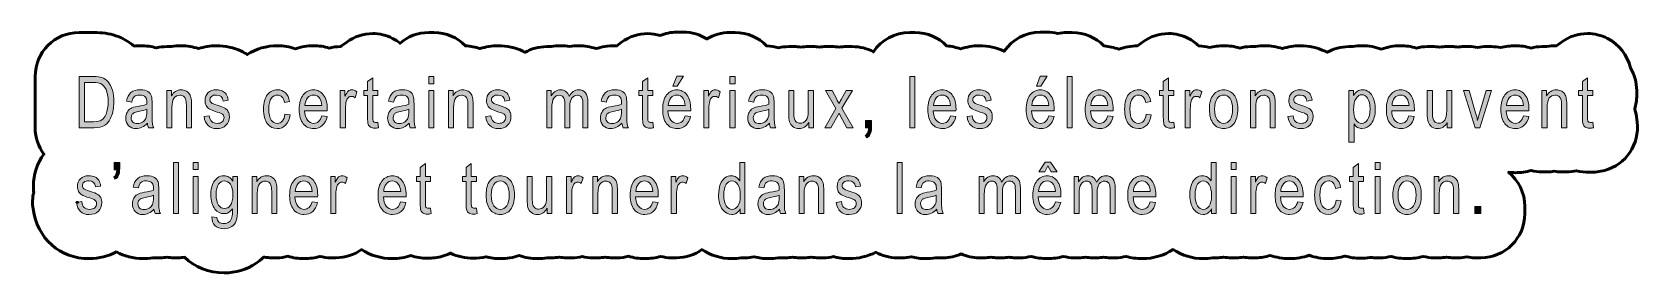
# Model space of a CAD drawing. Header units: centimetres. Extents: x 27 to 47.6, y -14.7 to -11.6.
import ezdxf

# ---------------------------------------------------------------- set-up
doc = ezdxf.new("R2010")
doc.units = ezdxf.units.CM
doc.header["$MEASUREMENT"] = 0
doc.layers.add('Calque 1', color=7, linetype='Continuous', lineweight=0)

# ---------------------------------------------------------------- blocks, each defined once
blk = doc.blocks.new('Block_0')
at = {"layer": 'Calque 1', "true_color": 0x000000, "transparency": 33554687}
h = blk.add_hatch(color=18, dxfattribs=at)
h.dxf.hatch_style = 2
edge = h.paths.add_edge_path()
edge.add_spline(control_points=[(27.704, -12.726), (27.704, -12.726), (27.819, -12.726), (27.819, -12.726), (27.865, -12.726), (27.9, -12.719), (27.924, -12.704), (27.948, -12.688), (27.967, -12.664), (27.979, -12.631), (27.996, -12.586), (28.005, -12.533), (28.005, -12.471), (28.005, -12.404), (27.996, -12.352), (27.978, -12.314), (27.96, -12.276), (27.937, -12.25), (27.908, -12.238), (27.889, -12.229), (27.859, -12.225), (27.817, -12.225), (27.817, -12.225), (27.704, -12.225), (27.704, -12.225), (27.704, -12.225), (27.704, -12.726), (27.704, -12.726)], knot_values=[0, 0, 0, 0, 1, 1, 1, 2, 2, 2, 3, 3, 3, 4, 4, 4, 5, 5, 5, 6, 6, 6, 7, 7, 7, 8, 8, 8, 9, 9, 9, 9], degree=3, periodic=0)
edge = h.paths.add_edge_path()
edge.add_spline(control_points=[(27.633, -12.804), (27.633, -12.804), (27.633, -12.147), (27.633, -12.147), (27.633, -12.147), (27.819, -12.147), (27.819, -12.147), (27.865, -12.147), (27.9, -12.151), (27.924, -12.159), (27.955, -12.17), (27.982, -12.189), (28.005, -12.217), (28.028, -12.244), (28.046, -12.279), (28.059, -12.322), (28.072, -12.364), (28.078, -12.414), (28.078, -12.472), (28.078, -12.546), (28.067, -12.609), (28.046, -12.661), (28.024, -12.713), (27.996, -12.75), (27.962, -12.771), (27.927, -12.793), (27.883, -12.804), (27.828, -12.804), (27.828, -12.804), (27.633, -12.804), (27.633, -12.804)], knot_values=[0, 0, 0, 0, 1, 1, 1, 2, 2, 2, 3, 3, 3, 4, 4, 4, 5, 5, 5, 6, 6, 6, 7, 7, 7, 8, 8, 8, 9, 9, 9, 10, 10, 10, 10], degree=3, periodic=0)
h = blk.add_hatch(color=18, dxfattribs=at)
h.dxf.hatch_style = 2
edge = h.paths.add_edge_path()
edge.add_spline(control_points=[(32.116, -12.804), (32.116, -12.804), (32.116, -12.328), (32.116, -12.328), (32.116, -12.328), (32.181, -12.328), (32.181, -12.328), (32.181, -12.328), (32.181, -12.804), (32.181, -12.804), (32.181, -12.804), (32.116, -12.804), (32.116, -12.804)], knot_values=[0, 0, 0, 0, 1, 1, 1, 2, 2, 2, 3, 3, 3, 4, 4, 4, 4], degree=3, periodic=0)
edge = h.paths.add_edge_path()
edge.add_spline(control_points=[(32.116, -12.24), (32.116, -12.24), (32.116, -12.147), (32.116, -12.147), (32.116, -12.147), (32.181, -12.147), (32.181, -12.147), (32.181, -12.147), (32.181, -12.24), (32.181, -12.24), (32.181, -12.24), (32.116, -12.24), (32.116, -12.24)], knot_values=[0, 0, 0, 0, 1, 1, 1, 2, 2, 2, 3, 3, 3, 4, 4, 4, 4], degree=3, periodic=0)
h = blk.add_hatch(color=18, dxfattribs=at)
h.dxf.hatch_style = 2
edge = h.paths.add_edge_path()
edge.add_spline(control_points=[(35.247, -12.269), (35.247, -12.269), (35.296, -12.144), (35.296, -12.144), (35.296, -12.144), (35.382, -12.144), (35.382, -12.144), (35.382, -12.144), (35.302, -12.269), (35.302, -12.269), (35.302, -12.269), (35.247, -12.269), (35.247, -12.269)], knot_values=[0, 0, 0, 0, 1, 1, 1, 2, 2, 2, 3, 3, 3, 4, 4, 4, 4], degree=3, periodic=0)
edge = h.paths.add_edge_path()
edge.add_spline(control_points=[(35.187, -12.52), (35.187, -12.52), (35.404, -12.52), (35.404, -12.52), (35.401, -12.479), (35.393, -12.448), (35.378, -12.428), (35.357, -12.398), (35.33, -12.384), (35.297, -12.384), (35.267, -12.384), (35.242, -12.396), (35.221, -12.421), (35.2, -12.445), (35.189, -12.478), (35.187, -12.52)], knot_values=[0, 0, 0, 0, 1, 1, 1, 2, 2, 2, 3, 3, 3, 4, 4, 4, 5, 5, 5, 5], degree=3, periodic=0)
edge = h.paths.add_edge_path()
edge.add_spline(control_points=[(35.404, -12.65), (35.404, -12.65), (35.472, -12.661), (35.472, -12.661), (35.461, -12.712), (35.44, -12.75), (35.41, -12.776), (35.381, -12.801), (35.344, -12.814), (35.3, -12.814), (35.245, -12.814), (35.2, -12.793), (35.166, -12.752), (35.132, -12.71), (35.115, -12.649), (35.115, -12.57), (35.115, -12.488), (35.132, -12.425), (35.166, -12.382), (35.201, -12.339), (35.245, -12.317), (35.297, -12.317), (35.348, -12.317), (35.39, -12.338), (35.424, -12.381), (35.457, -12.423), (35.474, -12.485), (35.474, -12.565), (35.474, -12.565), (35.474, -12.586), (35.474, -12.586), (35.474, -12.586), (35.183, -12.586), (35.183, -12.586), (35.185, -12.64), (35.198, -12.68), (35.22, -12.707), (35.242, -12.735), (35.269, -12.748), (35.3, -12.748), (35.35, -12.748), (35.385, -12.716), (35.404, -12.65)], knot_values=[0, 0, 0, 0, 1, 1, 1, 2, 2, 2, 3, 3, 3, 4, 4, 4, 5, 5, 5, 6, 6, 6, 7, 7, 7, 8, 8, 8, 9, 9, 9, 10, 10, 10, 11, 11, 11, 12, 12, 12, 13, 13, 13, 14, 14, 14, 14], degree=3, periodic=0)
h = blk.add_hatch(color=18, dxfattribs=at)
h.dxf.hatch_style = 2
edge = h.paths.add_edge_path()
edge.add_spline(control_points=[(35.977, -12.804), (35.977, -12.804), (35.977, -12.328), (35.977, -12.328), (35.977, -12.328), (36.043, -12.328), (36.043, -12.328), (36.043, -12.328), (36.043, -12.804), (36.043, -12.804), (36.043, -12.804), (35.977, -12.804), (35.977, -12.804)], knot_values=[0, 0, 0, 0, 1, 1, 1, 2, 2, 2, 3, 3, 3, 4, 4, 4, 4], degree=3, periodic=0)
edge = h.paths.add_edge_path()
edge.add_spline(control_points=[(35.977, -12.24), (35.977, -12.24), (35.977, -12.147), (35.977, -12.147), (35.977, -12.147), (36.043, -12.147), (36.043, -12.147), (36.043, -12.147), (36.043, -12.24), (36.043, -12.24), (36.043, -12.24), (35.977, -12.24), (35.977, -12.24)], knot_values=[0, 0, 0, 0, 1, 1, 1, 2, 2, 2, 3, 3, 3, 4, 4, 4, 4], degree=3, periodic=0)
h = blk.add_hatch(color=18, dxfattribs=at)
h.dxf.hatch_style = 2
edge = h.paths.add_edge_path()
edge.add_spline(control_points=[(38.284, -12.804), (38.284, -12.804), (38.284, -12.147), (38.284, -12.147), (38.284, -12.147), (38.35, -12.147), (38.35, -12.147), (38.35, -12.147), (38.35, -12.804), (38.35, -12.804), (38.35, -12.804), (38.284, -12.804), (38.284, -12.804)], knot_values=[0, 0, 0, 0, 1, 1, 1, 2, 2, 2, 3, 3, 3, 4, 4, 4, 4], degree=3, periodic=0)
h = blk.add_hatch(color=18, dxfattribs=at)
h.dxf.hatch_style = 2
edge = h.paths.add_edge_path()
edge.add_spline(control_points=[(39.908, -12.269), (39.908, -12.269), (39.957, -12.144), (39.957, -12.144), (39.957, -12.144), (40.044, -12.144), (40.044, -12.144), (40.044, -12.144), (39.963, -12.269), (39.963, -12.269), (39.963, -12.269), (39.908, -12.269), (39.908, -12.269)], knot_values=[0, 0, 0, 0, 1, 1, 1, 2, 2, 2, 3, 3, 3, 4, 4, 4, 4], degree=3, periodic=0)
edge = h.paths.add_edge_path()
edge.add_spline(control_points=[(39.848, -12.52), (39.848, -12.52), (40.066, -12.52), (40.066, -12.52), (40.063, -12.479), (40.054, -12.448), (40.039, -12.428), (40.018, -12.398), (39.991, -12.384), (39.958, -12.384), (39.929, -12.384), (39.903, -12.396), (39.882, -12.421), (39.861, -12.445), (39.85, -12.478), (39.848, -12.52)], knot_values=[0, 0, 0, 0, 1, 1, 1, 2, 2, 2, 3, 3, 3, 4, 4, 4, 5, 5, 5, 5], degree=3, periodic=0)
edge = h.paths.add_edge_path()
edge.add_spline(control_points=[(40.065, -12.65), (40.065, -12.65), (40.133, -12.661), (40.133, -12.661), (40.122, -12.712), (40.101, -12.75), (40.072, -12.776), (40.042, -12.801), (40.005, -12.814), (39.961, -12.814), (39.906, -12.814), (39.861, -12.793), (39.827, -12.752), (39.793, -12.71), (39.776, -12.649), (39.776, -12.57), (39.776, -12.488), (39.793, -12.425), (39.828, -12.382), (39.862, -12.339), (39.906, -12.317), (39.959, -12.317), (40.009, -12.317), (40.051, -12.338), (40.085, -12.381), (40.119, -12.423), (40.135, -12.485), (40.135, -12.565), (40.135, -12.565), (40.135, -12.586), (40.135, -12.586), (40.135, -12.586), (39.844, -12.586), (39.844, -12.586), (39.847, -12.64), (39.859, -12.68), (39.881, -12.707), (39.903, -12.735), (39.93, -12.748), (39.962, -12.748), (40.011, -12.748), (40.046, -12.716), (40.065, -12.65)], knot_values=[0, 0, 0, 0, 1, 1, 1, 2, 2, 2, 3, 3, 3, 4, 4, 4, 5, 5, 5, 6, 6, 6, 7, 7, 7, 8, 8, 8, 9, 9, 9, 10, 10, 10, 11, 11, 11, 12, 12, 12, 13, 13, 13, 14, 14, 14, 14], degree=3, periodic=0)
h = blk.add_hatch(color=18, dxfattribs=at)
h.dxf.hatch_style = 2
edge = h.paths.add_edge_path()
edge.add_spline(control_points=[(40.3, -12.804), (40.3, -12.804), (40.3, -12.147), (40.3, -12.147), (40.3, -12.147), (40.366, -12.147), (40.366, -12.147), (40.366, -12.147), (40.366, -12.804), (40.366, -12.804), (40.366, -12.804), (40.3, -12.804), (40.3, -12.804)], knot_values=[0, 0, 0, 0, 1, 1, 1, 2, 2, 2, 3, 3, 3, 4, 4, 4, 4], degree=3, periodic=0)
h = blk.add_hatch(color=18, dxfattribs=at)
h.dxf.hatch_style = 2
edge = h.paths.add_edge_path()
edge.add_spline(control_points=[(28.502, -12.565), (28.478, -12.577), (28.442, -12.587), (28.394, -12.595), (28.367, -12.6), (28.347, -12.606), (28.336, -12.612), (28.325, -12.618), (28.316, -12.627), (28.31, -12.638), (28.304, -12.649), (28.301, -12.662), (28.301, -12.676), (28.301, -12.699), (28.308, -12.717), (28.322, -12.731), (28.336, -12.744), (28.356, -12.751), (28.38, -12.751), (28.404, -12.751), (28.425, -12.745), (28.445, -12.733), (28.464, -12.721), (28.478, -12.704), (28.488, -12.684), (28.497, -12.663), (28.502, -12.634), (28.502, -12.595), (28.502, -12.595), (28.502, -12.565), (28.502, -12.565)], knot_values=[0, 0, 0, 0, 1, 1, 1, 2, 2, 2, 3, 3, 3, 4, 4, 4, 5, 5, 5, 6, 6, 6, 7, 7, 7, 8, 8, 8, 9, 9, 9, 10, 10, 10, 10], degree=3, periodic=0)
edge = h.paths.add_edge_path()
edge.add_spline(control_points=[(28.508, -12.745), (28.485, -12.768), (28.463, -12.785), (28.439, -12.797), (28.415, -12.809), (28.39, -12.814), (28.364, -12.814), (28.324, -12.814), (28.291, -12.802), (28.267, -12.778), (28.243, -12.753), (28.231, -12.72), (28.231, -12.679), (28.231, -12.651), (28.236, -12.627), (28.248, -12.606), (28.259, -12.585), (28.275, -12.568), (28.294, -12.556), (28.314, -12.544), (28.344, -12.535), (28.384, -12.53), (28.438, -12.522), (28.477, -12.512), (28.502, -12.501), (28.502, -12.501), (28.503, -12.481), (28.503, -12.481), (28.503, -12.448), (28.497, -12.425), (28.485, -12.412), (28.469, -12.393), (28.444, -12.384), (28.409, -12.384), (28.379, -12.384), (28.356, -12.39), (28.341, -12.403), (28.325, -12.415), (28.314, -12.439), (28.307, -12.474), (28.307, -12.474), (28.242, -12.464), (28.242, -12.464), (28.251, -12.413), (28.27, -12.376), (28.298, -12.352), (28.326, -12.329), (28.367, -12.317), (28.419, -12.317), (28.46, -12.317), (28.492, -12.325), (28.516, -12.34), (28.539, -12.356), (28.554, -12.375), (28.56, -12.397), (28.566, -12.42), (28.569, -12.453), (28.569, -12.497), (28.569, -12.497), (28.569, -12.604), (28.569, -12.604), (28.569, -12.68), (28.57, -12.727), (28.573, -12.747), (28.576, -12.766), (28.582, -12.785), (28.59, -12.804), (28.59, -12.804), (28.521, -12.804), (28.521, -12.804), (28.514, -12.787), (28.51, -12.768), (28.508, -12.745)], knot_values=[0, 0, 0, 0, 1, 1, 1, 2, 2, 2, 3, 3, 3, 4, 4, 4, 5, 5, 5, 6, 6, 6, 7, 7, 7, 8, 8, 8, 9, 9, 9, 10, 10, 10, 11, 11, 11, 12, 12, 12, 13, 13, 13, 14, 14, 14, 15, 15, 15, 16, 16, 16, 17, 17, 17, 18, 18, 18, 19, 19, 19, 20, 20, 20, 21, 21, 21, 22, 22, 22, 23, 23, 23, 24, 24, 24, 24], degree=3, periodic=0)
h = blk.add_hatch(color=18, dxfattribs=at)
h.dxf.hatch_style = 2
edge = h.paths.add_edge_path()
edge.add_spline(control_points=[(28.757, -12.804), (28.757, -12.804), (28.757, -12.328), (28.757, -12.328), (28.757, -12.328), (28.817, -12.328), (28.817, -12.328), (28.817, -12.328), (28.817, -12.395), (28.817, -12.395), (28.831, -12.369), (28.849, -12.35), (28.869, -12.337), (28.89, -12.324), (28.914, -12.317), (28.941, -12.317), (28.962, -12.317), (28.981, -12.321), (28.999, -12.33), (29.016, -12.338), (29.031, -12.349), (29.041, -12.362), (29.052, -12.375), (29.06, -12.392), (29.066, -12.414), (29.071, -12.435), (29.074, -12.467), (29.074, -12.511), (29.074, -12.511), (29.074, -12.804), (29.074, -12.804), (29.074, -12.804), (29.008, -12.804), (29.008, -12.804), (29.008, -12.804), (29.008, -12.514), (29.008, -12.514), (29.008, -12.479), (29.005, -12.454), (28.999, -12.437), (28.993, -12.421), (28.984, -12.409), (28.971, -12.4), (28.958, -12.391), (28.944, -12.387), (28.927, -12.387), (28.895, -12.387), (28.87, -12.399), (28.851, -12.422), (28.832, -12.446), (28.823, -12.486), (28.823, -12.544), (28.823, -12.544), (28.823, -12.804), (28.823, -12.804), (28.823, -12.804), (28.757, -12.804), (28.757, -12.804)], knot_values=[0, 0, 0, 0, 1, 1, 1, 2, 2, 2, 3, 3, 3, 4, 4, 4, 5, 5, 5, 6, 6, 6, 7, 7, 7, 8, 8, 8, 9, 9, 9, 10, 10, 10, 11, 11, 11, 12, 12, 12, 13, 13, 13, 14, 14, 14, 15, 15, 15, 16, 16, 16, 17, 17, 17, 18, 18, 18, 19, 19, 19, 19], degree=3, periodic=0)
h = blk.add_hatch(color=18, dxfattribs=at)
h.dxf.hatch_style = 2
edge = h.paths.add_edge_path()
edge.add_spline(control_points=[(29.235, -12.661), (29.235, -12.661), (29.301, -12.649), (29.301, -12.649), (29.305, -12.682), (29.316, -12.707), (29.333, -12.724), (29.35, -12.74), (29.373, -12.748), (29.402, -12.748), (29.43, -12.748), (29.452, -12.741), (29.468, -12.727), (29.484, -12.713), (29.491, -12.695), (29.491, -12.673), (29.491, -12.654), (29.485, -12.639), (29.471, -12.629), (29.462, -12.622), (29.44, -12.613), (29.404, -12.602), (29.353, -12.586), (29.318, -12.573), (29.301, -12.562), (29.284, -12.551), (29.27, -12.536), (29.261, -12.517), (29.251, -12.499), (29.247, -12.478), (29.247, -12.454), (29.247, -12.414), (29.26, -12.381), (29.285, -12.355), (29.311, -12.33), (29.347, -12.317), (29.393, -12.317), (29.422, -12.317), (29.448, -12.323), (29.47, -12.333), (29.492, -12.343), (29.509, -12.357), (29.52, -12.375), (29.532, -12.393), (29.54, -12.418), (29.544, -12.451), (29.544, -12.451), (29.48, -12.461), (29.48, -12.461), (29.474, -12.41), (29.446, -12.384), (29.395, -12.384), (29.367, -12.384), (29.345, -12.389), (29.331, -12.401), (29.317, -12.412), (29.31, -12.427), (29.31, -12.445), (29.31, -12.462), (29.317, -12.476), (29.33, -12.486), (29.338, -12.492), (29.362, -12.502), (29.402, -12.515), (29.457, -12.532), (29.492, -12.546), (29.508, -12.556), (29.524, -12.567), (29.537, -12.581), (29.546, -12.598), (29.555, -12.616), (29.559, -12.637), (29.559, -12.662), (29.559, -12.707), (29.545, -12.744), (29.516, -12.772), (29.487, -12.8), (29.448, -12.814), (29.398, -12.814), (29.304, -12.814), (29.25, -12.763), (29.235, -12.661)], knot_values=[0, 0, 0, 0, 1, 1, 1, 2, 2, 2, 3, 3, 3, 4, 4, 4, 5, 5, 5, 6, 6, 6, 7, 7, 7, 8, 8, 8, 9, 9, 9, 10, 10, 10, 11, 11, 11, 12, 12, 12, 13, 13, 13, 14, 14, 14, 15, 15, 15, 16, 16, 16, 17, 17, 17, 18, 18, 18, 19, 19, 19, 20, 20, 20, 21, 21, 21, 22, 22, 22, 23, 23, 23, 24, 24, 24, 25, 25, 25, 26, 26, 26, 27, 27, 27, 27], degree=3, periodic=0)
h = blk.add_hatch(color=18, dxfattribs=at)
h.dxf.hatch_style = 2
edge = h.paths.add_edge_path()
edge.add_spline(control_points=[(30.272, -12.629), (30.272, -12.629), (30.337, -12.64), (30.337, -12.64), (30.33, -12.696), (30.311, -12.74), (30.281, -12.77), (30.251, -12.799), (30.215, -12.814), (30.173, -12.814), (30.122, -12.814), (30.08, -12.793), (30.047, -12.752), (30.014, -12.71), (29.997, -12.647), (29.997, -12.565), (29.997, -12.483), (30.014, -12.421), (30.047, -12.379), (30.08, -12.338), (30.123, -12.317), (30.175, -12.317), (30.216, -12.317), (30.25, -12.33), (30.277, -12.355), (30.305, -12.38), (30.323, -12.418), (30.33, -12.468), (30.33, -12.468), (30.266, -12.479), (30.266, -12.479), (30.26, -12.447), (30.249, -12.423), (30.234, -12.407), (30.218, -12.392), (30.199, -12.384), (30.178, -12.384), (30.145, -12.384), (30.118, -12.398), (30.097, -12.427), (30.075, -12.456), (30.065, -12.501), (30.065, -12.564), (30.065, -12.629), (30.075, -12.676), (30.095, -12.705), (30.116, -12.734), (30.142, -12.748), (30.174, -12.748), (30.199, -12.748), (30.221, -12.738), (30.238, -12.719), (30.256, -12.7), (30.267, -12.67), (30.272, -12.629)], knot_values=[0, 0, 0, 0, 1, 1, 1, 2, 2, 2, 3, 3, 3, 4, 4, 4, 5, 5, 5, 6, 6, 6, 7, 7, 7, 8, 8, 8, 9, 9, 9, 10, 10, 10, 11, 11, 11, 12, 12, 12, 13, 13, 13, 14, 14, 14, 15, 15, 15, 16, 16, 16, 17, 17, 17, 18, 18, 18, 18], degree=3, periodic=0)
h = blk.add_hatch(color=18, dxfattribs=at)
h.dxf.hatch_style = 2
edge = h.paths.add_edge_path()
edge.add_spline(control_points=[(30.528, -12.52), (30.528, -12.52), (30.745, -12.52), (30.745, -12.52), (30.742, -12.479), (30.733, -12.448), (30.719, -12.428), (30.698, -12.398), (30.671, -12.384), (30.638, -12.384), (30.608, -12.384), (30.583, -12.396), (30.562, -12.421), (30.541, -12.445), (30.53, -12.478), (30.528, -12.52)], knot_values=[0, 0, 0, 0, 1, 1, 1, 2, 2, 2, 3, 3, 3, 4, 4, 4, 5, 5, 5, 5], degree=3, periodic=0)
edge = h.paths.add_edge_path()
edge.add_spline(control_points=[(30.745, -12.65), (30.745, -12.65), (30.813, -12.661), (30.813, -12.661), (30.802, -12.712), (30.781, -12.75), (30.751, -12.776), (30.722, -12.801), (30.685, -12.814), (30.641, -12.814), (30.586, -12.814), (30.541, -12.793), (30.507, -12.752), (30.473, -12.71), (30.455, -12.649), (30.455, -12.57), (30.455, -12.488), (30.473, -12.425), (30.507, -12.382), (30.542, -12.339), (30.585, -12.317), (30.638, -12.317), (30.689, -12.317), (30.731, -12.338), (30.764, -12.381), (30.798, -12.423), (30.815, -12.485), (30.815, -12.565), (30.815, -12.565), (30.815, -12.586), (30.815, -12.586), (30.815, -12.586), (30.524, -12.586), (30.524, -12.586), (30.526, -12.64), (30.539, -12.68), (30.561, -12.707), (30.583, -12.735), (30.61, -12.748), (30.641, -12.748), (30.691, -12.748), (30.725, -12.716), (30.745, -12.65)], knot_values=[0, 0, 0, 0, 1, 1, 1, 2, 2, 2, 3, 3, 3, 4, 4, 4, 5, 5, 5, 6, 6, 6, 7, 7, 7, 8, 8, 8, 9, 9, 9, 10, 10, 10, 11, 11, 11, 12, 12, 12, 13, 13, 13, 14, 14, 14, 14], degree=3, periodic=0)
h = blk.add_hatch(color=18, dxfattribs=at)
h.dxf.hatch_style = 2
edge = h.paths.add_edge_path()
edge.add_spline(control_points=[(30.982, -12.804), (30.982, -12.804), (30.982, -12.328), (30.982, -12.328), (30.982, -12.328), (31.041, -12.328), (31.041, -12.328), (31.041, -12.328), (31.041, -12.4), (31.041, -12.4), (31.057, -12.367), (31.071, -12.345), (31.083, -12.334), (31.096, -12.323), (31.11, -12.317), (31.126, -12.317), (31.148, -12.317), (31.171, -12.326), (31.194, -12.343), (31.194, -12.343), (31.171, -12.418), (31.171, -12.418), (31.155, -12.406), (31.139, -12.401), (31.123, -12.401), (31.109, -12.401), (31.097, -12.406), (31.085, -12.415), (31.073, -12.425), (31.065, -12.439), (31.06, -12.457), (31.052, -12.487), (31.048, -12.52), (31.048, -12.555), (31.048, -12.555), (31.048, -12.804), (31.048, -12.804), (31.048, -12.804), (30.982, -12.804), (30.982, -12.804)], knot_values=[0, 0, 0, 0, 1, 1, 1, 2, 2, 2, 3, 3, 3, 4, 4, 4, 5, 5, 5, 6, 6, 6, 7, 7, 7, 8, 8, 8, 9, 9, 9, 10, 10, 10, 11, 11, 11, 12, 12, 12, 13, 13, 13, 13], degree=3, periodic=0)
h = blk.add_hatch(color=18, dxfattribs=at)
h.dxf.hatch_style = 2
edge = h.paths.add_edge_path()
edge.add_spline(control_points=[(31.464, -12.732), (31.464, -12.732), (31.473, -12.803), (31.473, -12.803), (31.455, -12.808), (31.439, -12.81), (31.424, -12.81), (31.401, -12.81), (31.383, -12.805), (31.369, -12.796), (31.355, -12.787), (31.345, -12.775), (31.34, -12.759), (31.335, -12.743), (31.332, -12.712), (31.332, -12.664), (31.332, -12.664), (31.332, -12.391), (31.332, -12.391), (31.332, -12.391), (31.284, -12.391), (31.284, -12.391), (31.284, -12.391), (31.284, -12.328), (31.284, -12.328), (31.284, -12.328), (31.332, -12.328), (31.332, -12.328), (31.332, -12.328), (31.332, -12.21), (31.332, -12.21), (31.332, -12.21), (31.398, -12.162), (31.398, -12.162), (31.398, -12.162), (31.398, -12.328), (31.398, -12.328), (31.398, -12.328), (31.464, -12.328), (31.464, -12.328), (31.464, -12.328), (31.464, -12.391), (31.464, -12.391), (31.464, -12.391), (31.398, -12.391), (31.398, -12.391), (31.398, -12.391), (31.398, -12.669), (31.398, -12.669), (31.398, -12.695), (31.4, -12.711), (31.404, -12.719), (31.409, -12.729), (31.42, -12.735), (31.435, -12.735), (31.443, -12.735), (31.453, -12.734), (31.464, -12.732)], knot_values=[0, 0, 0, 0, 1, 1, 1, 2, 2, 2, 3, 3, 3, 4, 4, 4, 5, 5, 5, 6, 6, 6, 7, 7, 7, 8, 8, 8, 9, 9, 9, 10, 10, 10, 11, 11, 11, 12, 12, 12, 13, 13, 13, 14, 14, 14, 15, 15, 15, 16, 16, 16, 17, 17, 17, 18, 18, 18, 19, 19, 19, 19], degree=3, periodic=0)
h = blk.add_hatch(color=18, dxfattribs=at)
h.dxf.hatch_style = 2
edge = h.paths.add_edge_path()
edge.add_spline(control_points=[(31.861, -12.565), (31.836, -12.577), (31.8, -12.587), (31.753, -12.595), (31.725, -12.6), (31.705, -12.606), (31.694, -12.612), (31.683, -12.618), (31.675, -12.627), (31.669, -12.638), (31.663, -12.649), (31.66, -12.662), (31.66, -12.676), (31.66, -12.699), (31.667, -12.717), (31.681, -12.731), (31.695, -12.744), (31.714, -12.751), (31.739, -12.751), (31.762, -12.751), (31.784, -12.745), (31.803, -12.733), (31.822, -12.721), (31.837, -12.704), (31.846, -12.684), (31.856, -12.663), (31.861, -12.634), (31.861, -12.595), (31.861, -12.595), (31.861, -12.565), (31.861, -12.565)], knot_values=[0, 0, 0, 0, 1, 1, 1, 2, 2, 2, 3, 3, 3, 4, 4, 4, 5, 5, 5, 6, 6, 6, 7, 7, 7, 8, 8, 8, 9, 9, 9, 10, 10, 10, 10], degree=3, periodic=0)
edge = h.paths.add_edge_path()
edge.add_spline(control_points=[(31.866, -12.745), (31.844, -12.768), (31.821, -12.785), (31.797, -12.797), (31.773, -12.809), (31.748, -12.814), (31.723, -12.814), (31.682, -12.814), (31.65, -12.802), (31.625, -12.778), (31.601, -12.753), (31.589, -12.72), (31.589, -12.679), (31.589, -12.651), (31.595, -12.627), (31.606, -12.606), (31.618, -12.585), (31.633, -12.568), (31.653, -12.556), (31.673, -12.544), (31.702, -12.535), (31.742, -12.53), (31.796, -12.522), (31.836, -12.512), (31.861, -12.501), (31.861, -12.501), (31.861, -12.481), (31.861, -12.481), (31.861, -12.448), (31.855, -12.425), (31.844, -12.412), (31.827, -12.393), (31.802, -12.384), (31.768, -12.384), (31.737, -12.384), (31.714, -12.39), (31.699, -12.403), (31.684, -12.415), (31.673, -12.439), (31.665, -12.474), (31.665, -12.474), (31.6, -12.464), (31.6, -12.464), (31.61, -12.413), (31.628, -12.376), (31.657, -12.352), (31.685, -12.329), (31.725, -12.317), (31.778, -12.317), (31.819, -12.317), (31.851, -12.325), (31.874, -12.34), (31.897, -12.356), (31.912, -12.375), (31.918, -12.397), (31.924, -12.42), (31.927, -12.453), (31.927, -12.497), (31.927, -12.497), (31.927, -12.604), (31.927, -12.604), (31.927, -12.68), (31.929, -12.727), (31.932, -12.747), (31.934, -12.766), (31.94, -12.785), (31.948, -12.804), (31.948, -12.804), (31.879, -12.804), (31.879, -12.804), (31.873, -12.787), (31.868, -12.768), (31.866, -12.745)], knot_values=[0, 0, 0, 0, 1, 1, 1, 2, 2, 2, 3, 3, 3, 4, 4, 4, 5, 5, 5, 6, 6, 6, 7, 7, 7, 8, 8, 8, 9, 9, 9, 10, 10, 10, 11, 11, 11, 12, 12, 12, 13, 13, 13, 14, 14, 14, 15, 15, 15, 16, 16, 16, 17, 17, 17, 18, 18, 18, 19, 19, 19, 20, 20, 20, 21, 21, 21, 22, 22, 22, 23, 23, 23, 24, 24, 24, 24], degree=3, periodic=0)
h = blk.add_hatch(color=18, dxfattribs=at)
h.dxf.hatch_style = 2
edge = h.paths.add_edge_path()
edge.add_spline(control_points=[(32.368, -12.804), (32.368, -12.804), (32.368, -12.328), (32.368, -12.328), (32.368, -12.328), (32.428, -12.328), (32.428, -12.328), (32.428, -12.328), (32.428, -12.395), (32.428, -12.395), (32.442, -12.369), (32.459, -12.35), (32.48, -12.337), (32.501, -12.324), (32.525, -12.317), (32.551, -12.317), (32.572, -12.317), (32.592, -12.321), (32.609, -12.33), (32.627, -12.338), (32.641, -12.349), (32.652, -12.362), (32.663, -12.375), (32.671, -12.392), (32.677, -12.414), (32.682, -12.435), (32.685, -12.467), (32.685, -12.511), (32.685, -12.511), (32.685, -12.804), (32.685, -12.804), (32.685, -12.804), (32.619, -12.804), (32.619, -12.804), (32.619, -12.804), (32.619, -12.514), (32.619, -12.514), (32.619, -12.479), (32.616, -12.454), (32.61, -12.437), (32.604, -12.421), (32.595, -12.409), (32.582, -12.4), (32.569, -12.391), (32.554, -12.387), (32.538, -12.387), (32.506, -12.387), (32.481, -12.399), (32.462, -12.422), (32.443, -12.446), (32.434, -12.486), (32.434, -12.544), (32.434, -12.544), (32.434, -12.804), (32.434, -12.804), (32.434, -12.804), (32.368, -12.804), (32.368, -12.804)], knot_values=[0, 0, 0, 0, 1, 1, 1, 2, 2, 2, 3, 3, 3, 4, 4, 4, 5, 5, 5, 6, 6, 6, 7, 7, 7, 8, 8, 8, 9, 9, 9, 10, 10, 10, 11, 11, 11, 12, 12, 12, 13, 13, 13, 14, 14, 14, 15, 15, 15, 16, 16, 16, 17, 17, 17, 18, 18, 18, 19, 19, 19, 19], degree=3, periodic=0)
h = blk.add_hatch(color=18, dxfattribs=at)
h.dxf.hatch_style = 2
edge = h.paths.add_edge_path()
edge.add_spline(control_points=[(32.846, -12.661), (32.846, -12.661), (32.912, -12.649), (32.912, -12.649), (32.916, -12.682), (32.926, -12.707), (32.944, -12.724), (32.961, -12.74), (32.984, -12.748), (33.012, -12.748), (33.041, -12.748), (33.063, -12.741), (33.079, -12.727), (33.094, -12.713), (33.102, -12.695), (33.102, -12.673), (33.102, -12.654), (33.096, -12.639), (33.082, -12.629), (33.073, -12.622), (33.05, -12.613), (33.015, -12.602), (32.964, -12.586), (32.929, -12.573), (32.912, -12.562), (32.895, -12.551), (32.881, -12.536), (32.872, -12.517), (32.862, -12.499), (32.857, -12.478), (32.857, -12.454), (32.857, -12.414), (32.87, -12.381), (32.896, -12.355), (32.922, -12.33), (32.958, -12.317), (33.004, -12.317), (33.033, -12.317), (33.059, -12.323), (33.081, -12.333), (33.102, -12.343), (33.119, -12.357), (33.131, -12.375), (33.143, -12.393), (33.151, -12.418), (33.155, -12.451), (33.155, -12.451), (33.091, -12.461), (33.091, -12.461), (33.085, -12.41), (33.056, -12.384), (33.006, -12.384), (32.977, -12.384), (32.956, -12.389), (32.942, -12.401), (32.928, -12.412), (32.921, -12.427), (32.921, -12.445), (32.921, -12.462), (32.928, -12.476), (32.941, -12.486), (32.949, -12.492), (32.973, -12.502), (33.013, -12.515), (33.068, -12.532), (33.103, -12.546), (33.119, -12.556), (33.135, -12.567), (33.148, -12.581), (33.156, -12.598), (33.165, -12.616), (33.17, -12.637), (33.17, -12.662), (33.17, -12.707), (33.155, -12.744), (33.127, -12.772), (33.098, -12.8), (33.059, -12.814), (33.009, -12.814), (32.915, -12.814), (32.861, -12.763), (32.846, -12.661)], knot_values=[0, 0, 0, 0, 1, 1, 1, 2, 2, 2, 3, 3, 3, 4, 4, 4, 5, 5, 5, 6, 6, 6, 7, 7, 7, 8, 8, 8, 9, 9, 9, 10, 10, 10, 11, 11, 11, 12, 12, 12, 13, 13, 13, 14, 14, 14, 15, 15, 15, 16, 16, 16, 17, 17, 17, 18, 18, 18, 19, 19, 19, 20, 20, 20, 21, 21, 21, 22, 22, 22, 23, 23, 23, 24, 24, 24, 25, 25, 25, 26, 26, 26, 27, 27, 27, 27], degree=3, periodic=0)
h = blk.add_hatch(color=18, dxfattribs=at)
h.dxf.hatch_style = 2
edge = h.paths.add_edge_path()
edge.add_spline(control_points=[(33.628, -12.804), (33.628, -12.804), (33.628, -12.328), (33.628, -12.328), (33.628, -12.328), (33.687, -12.328), (33.687, -12.328), (33.687, -12.328), (33.687, -12.394), (33.687, -12.394), (33.7, -12.37), (33.717, -12.351), (33.738, -12.337), (33.758, -12.324), (33.781, -12.317), (33.805, -12.317), (33.833, -12.317), (33.856, -12.324), (33.875, -12.338), (33.894, -12.353), (33.907, -12.373), (33.915, -12.4), (33.931, -12.373), (33.949, -12.352), (33.969, -12.338), (33.989, -12.324), (34.011, -12.317), (34.036, -12.317), (34.073, -12.317), (34.103, -12.33), (34.125, -12.355), (34.146, -12.381), (34.157, -12.421), (34.157, -12.477), (34.157, -12.477), (34.157, -12.804), (34.157, -12.804), (34.157, -12.804), (34.091, -12.804), (34.091, -12.804), (34.091, -12.804), (34.091, -12.504), (34.091, -12.504), (34.091, -12.47), (34.089, -12.446), (34.084, -12.431), (34.079, -12.417), (34.071, -12.406), (34.06, -12.398), (34.048, -12.391), (34.036, -12.387), (34.022, -12.387), (33.994, -12.387), (33.97, -12.398), (33.952, -12.421), (33.934, -12.443), (33.925, -12.479), (33.925, -12.527), (33.925, -12.527), (33.925, -12.804), (33.925, -12.804), (33.925, -12.804), (33.86, -12.804), (33.86, -12.804), (33.86, -12.804), (33.86, -12.494), (33.86, -12.494), (33.86, -12.455), (33.854, -12.427), (33.841, -12.411), (33.829, -12.395), (33.813, -12.387), (33.791, -12.387), (33.761, -12.387), (33.738, -12.399), (33.72, -12.423), (33.703, -12.448), (33.694, -12.492), (33.694, -12.557), (33.694, -12.557), (33.694, -12.804), (33.694, -12.804), (33.694, -12.804), (33.628, -12.804), (33.628, -12.804)], knot_values=[0, 0, 0, 0, 1, 1, 1, 2, 2, 2, 3, 3, 3, 4, 4, 4, 5, 5, 5, 6, 6, 6, 7, 7, 7, 8, 8, 8, 9, 9, 9, 10, 10, 10, 11, 11, 11, 12, 12, 12, 13, 13, 13, 14, 14, 14, 15, 15, 15, 16, 16, 16, 17, 17, 17, 18, 18, 18, 19, 19, 19, 20, 20, 20, 21, 21, 21, 22, 22, 22, 23, 23, 23, 24, 24, 24, 25, 25, 25, 26, 26, 26, 27, 27, 27, 28, 28, 28, 28], degree=3, periodic=0)
h = blk.add_hatch(color=18, dxfattribs=at)
h.dxf.hatch_style = 2
edge = h.paths.add_edge_path()
edge.add_spline(control_points=[(34.588, -12.565), (34.564, -12.577), (34.528, -12.587), (34.48, -12.595), (34.452, -12.6), (34.433, -12.606), (34.422, -12.612), (34.411, -12.618), (34.402, -12.627), (34.396, -12.638), (34.39, -12.649), (34.387, -12.662), (34.387, -12.676), (34.387, -12.699), (34.394, -12.717), (34.408, -12.731), (34.422, -12.744), (34.441, -12.751), (34.466, -12.751), (34.49, -12.751), (34.511, -12.745), (34.53, -12.733), (34.55, -12.721), (34.564, -12.704), (34.574, -12.684), (34.583, -12.663), (34.588, -12.634), (34.588, -12.595), (34.588, -12.595), (34.588, -12.565), (34.588, -12.565)], knot_values=[0, 0, 0, 0, 1, 1, 1, 2, 2, 2, 3, 3, 3, 4, 4, 4, 5, 5, 5, 6, 6, 6, 7, 7, 7, 8, 8, 8, 9, 9, 9, 10, 10, 10, 10], degree=3, periodic=0)
edge = h.paths.add_edge_path()
edge.add_spline(control_points=[(34.593, -12.745), (34.571, -12.768), (34.548, -12.785), (34.524, -12.797), (34.501, -12.809), (34.476, -12.814), (34.45, -12.814), (34.409, -12.814), (34.377, -12.802), (34.353, -12.778), (34.329, -12.753), (34.317, -12.72), (34.317, -12.679), (34.317, -12.651), (34.322, -12.627), (34.334, -12.606), (34.345, -12.585), (34.36, -12.568), (34.38, -12.556), (34.4, -12.544), (34.43, -12.535), (34.47, -12.53), (34.523, -12.522), (34.563, -12.512), (34.588, -12.501), (34.588, -12.501), (34.588, -12.481), (34.588, -12.481), (34.588, -12.448), (34.583, -12.425), (34.571, -12.412), (34.555, -12.393), (34.529, -12.384), (34.495, -12.384), (34.465, -12.384), (34.442, -12.39), (34.426, -12.403), (34.411, -12.415), (34.4, -12.439), (34.393, -12.474), (34.393, -12.474), (34.328, -12.464), (34.328, -12.464), (34.337, -12.413), (34.356, -12.376), (34.384, -12.352), (34.412, -12.329), (34.453, -12.317), (34.505, -12.317), (34.546, -12.317), (34.578, -12.325), (34.601, -12.34), (34.625, -12.356), (34.639, -12.375), (34.646, -12.397), (34.652, -12.42), (34.655, -12.453), (34.655, -12.497), (34.655, -12.497), (34.655, -12.604), (34.655, -12.604), (34.655, -12.68), (34.656, -12.727), (34.659, -12.747), (34.662, -12.766), (34.667, -12.785), (34.676, -12.804), (34.676, -12.804), (34.607, -12.804), (34.607, -12.804), (34.6, -12.787), (34.595, -12.768), (34.593, -12.745)], knot_values=[0, 0, 0, 0, 1, 1, 1, 2, 2, 2, 3, 3, 3, 4, 4, 4, 5, 5, 5, 6, 6, 6, 7, 7, 7, 8, 8, 8, 9, 9, 9, 10, 10, 10, 11, 11, 11, 12, 12, 12, 13, 13, 13, 14, 14, 14, 15, 15, 15, 16, 16, 16, 17, 17, 17, 18, 18, 18, 19, 19, 19, 20, 20, 20, 21, 21, 21, 22, 22, 22, 23, 23, 23, 24, 24, 24, 24], degree=3, periodic=0)
h = blk.add_hatch(color=18, dxfattribs=at)
h.dxf.hatch_style = 2
edge = h.paths.add_edge_path()
edge.add_spline(control_points=[(34.99, -12.732), (34.99, -12.732), (34.999, -12.803), (34.999, -12.803), (34.981, -12.808), (34.964, -12.81), (34.95, -12.81), (34.927, -12.81), (34.908, -12.805), (34.894, -12.796), (34.88, -12.787), (34.87, -12.775), (34.865, -12.759), (34.86, -12.743), (34.857, -12.712), (34.857, -12.664), (34.857, -12.664), (34.857, -12.391), (34.857, -12.391), (34.857, -12.391), (34.809, -12.391), (34.809, -12.391), (34.809, -12.391), (34.809, -12.328), (34.809, -12.328), (34.809, -12.328), (34.857, -12.328), (34.857, -12.328), (34.857, -12.328), (34.857, -12.21), (34.857, -12.21), (34.857, -12.21), (34.923, -12.162), (34.923, -12.162), (34.923, -12.162), (34.923, -12.328), (34.923, -12.328), (34.923, -12.328), (34.99, -12.328), (34.99, -12.328), (34.99, -12.328), (34.99, -12.391), (34.99, -12.391), (34.99, -12.391), (34.923, -12.391), (34.923, -12.391), (34.923, -12.391), (34.923, -12.669), (34.923, -12.669), (34.923, -12.695), (34.925, -12.711), (34.929, -12.719), (34.935, -12.729), (34.945, -12.735), (34.961, -12.735), (34.968, -12.735), (34.978, -12.734), (34.99, -12.732)], knot_values=[0, 0, 0, 0, 1, 1, 1, 2, 2, 2, 3, 3, 3, 4, 4, 4, 5, 5, 5, 6, 6, 6, 7, 7, 7, 8, 8, 8, 9, 9, 9, 10, 10, 10, 11, 11, 11, 12, 12, 12, 13, 13, 13, 14, 14, 14, 15, 15, 15, 16, 16, 16, 17, 17, 17, 18, 18, 18, 19, 19, 19, 19], degree=3, periodic=0)
h = blk.add_hatch(color=18, dxfattribs=at)
h.dxf.hatch_style = 2
edge = h.paths.add_edge_path()
edge.add_spline(control_points=[(35.641, -12.804), (35.641, -12.804), (35.641, -12.328), (35.641, -12.328), (35.641, -12.328), (35.701, -12.328), (35.701, -12.328), (35.701, -12.328), (35.701, -12.4), (35.701, -12.4), (35.716, -12.367), (35.73, -12.345), (35.743, -12.334), (35.755, -12.323), (35.769, -12.317), (35.785, -12.317), (35.807, -12.317), (35.83, -12.326), (35.853, -12.343), (35.853, -12.343), (35.831, -12.418), (35.831, -12.418), (35.814, -12.406), (35.798, -12.401), (35.783, -12.401), (35.769, -12.401), (35.756, -12.406), (35.744, -12.415), (35.732, -12.425), (35.724, -12.439), (35.719, -12.457), (35.711, -12.487), (35.707, -12.52), (35.707, -12.555), (35.707, -12.555), (35.707, -12.804), (35.707, -12.804), (35.707, -12.804), (35.641, -12.804), (35.641, -12.804)], knot_values=[0, 0, 0, 0, 1, 1, 1, 2, 2, 2, 3, 3, 3, 4, 4, 4, 5, 5, 5, 6, 6, 6, 7, 7, 7, 8, 8, 8, 9, 9, 9, 10, 10, 10, 11, 11, 11, 12, 12, 12, 13, 13, 13, 13], degree=3, periodic=0)
h = blk.add_hatch(color=18, dxfattribs=at)
h.dxf.hatch_style = 2
edge = h.paths.add_edge_path()
edge.add_spline(control_points=[(36.478, -12.565), (36.453, -12.577), (36.418, -12.587), (36.37, -12.595), (36.342, -12.6), (36.323, -12.606), (36.311, -12.612), (36.3, -12.618), (36.292, -12.627), (36.286, -12.638), (36.28, -12.649), (36.277, -12.662), (36.277, -12.676), (36.277, -12.699), (36.284, -12.717), (36.298, -12.731), (36.312, -12.744), (36.331, -12.751), (36.356, -12.751), (36.379, -12.751), (36.401, -12.745), (36.42, -12.733), (36.439, -12.721), (36.454, -12.704), (36.463, -12.684), (36.473, -12.663), (36.478, -12.634), (36.478, -12.595), (36.478, -12.595), (36.478, -12.565), (36.478, -12.565)], knot_values=[0, 0, 0, 0, 1, 1, 1, 2, 2, 2, 3, 3, 3, 4, 4, 4, 5, 5, 5, 6, 6, 6, 7, 7, 7, 8, 8, 8, 9, 9, 9, 10, 10, 10, 10], degree=3, periodic=0)
edge = h.paths.add_edge_path()
edge.add_spline(control_points=[(36.483, -12.745), (36.461, -12.768), (36.438, -12.785), (36.414, -12.797), (36.39, -12.809), (36.365, -12.814), (36.34, -12.814), (36.299, -12.814), (36.267, -12.802), (36.243, -12.778), (36.218, -12.753), (36.206, -12.72), (36.206, -12.679), (36.206, -12.651), (36.212, -12.627), (36.223, -12.606), (36.235, -12.585), (36.25, -12.568), (36.27, -12.556), (36.29, -12.544), (36.319, -12.535), (36.359, -12.53), (36.413, -12.522), (36.453, -12.512), (36.478, -12.501), (36.478, -12.501), (36.478, -12.481), (36.478, -12.481), (36.478, -12.448), (36.472, -12.425), (36.461, -12.412), (36.444, -12.393), (36.419, -12.384), (36.385, -12.384), (36.354, -12.384), (36.331, -12.39), (36.316, -12.403), (36.301, -12.415), (36.29, -12.439), (36.282, -12.474), (36.282, -12.474), (36.217, -12.464), (36.217, -12.464), (36.227, -12.413), (36.245, -12.376), (36.274, -12.352), (36.302, -12.329), (36.342, -12.317), (36.395, -12.317), (36.436, -12.317), (36.468, -12.325), (36.491, -12.34), (36.514, -12.356), (36.529, -12.375), (36.535, -12.397), (36.541, -12.42), (36.544, -12.453), (36.544, -12.497), (36.544, -12.497), (36.544, -12.604), (36.544, -12.604), (36.544, -12.68), (36.546, -12.727), (36.549, -12.747), (36.551, -12.766), (36.557, -12.785), (36.565, -12.804), (36.565, -12.804), (36.496, -12.804), (36.496, -12.804), (36.49, -12.787), (36.485, -12.768), (36.483, -12.745)], knot_values=[0, 0, 0, 0, 1, 1, 1, 2, 2, 2, 3, 3, 3, 4, 4, 4, 5, 5, 5, 6, 6, 6, 7, 7, 7, 8, 8, 8, 9, 9, 9, 10, 10, 10, 11, 11, 11, 12, 12, 12, 13, 13, 13, 14, 14, 14, 15, 15, 15, 16, 16, 16, 17, 17, 17, 18, 18, 18, 19, 19, 19, 20, 20, 20, 21, 21, 21, 22, 22, 22, 23, 23, 23, 24, 24, 24, 24], degree=3, periodic=0)
h = blk.add_hatch(color=18, dxfattribs=at)
h.dxf.hatch_style = 2
edge = h.paths.add_edge_path()
edge.add_spline(control_points=[(36.988, -12.804), (36.988, -12.804), (36.988, -12.734), (36.988, -12.734), (36.973, -12.761), (36.955, -12.781), (36.934, -12.794), (36.914, -12.808), (36.89, -12.814), (36.864, -12.814), (36.834, -12.814), (36.807, -12.806), (36.786, -12.79), (36.764, -12.773), (36.749, -12.752), (36.742, -12.727), (36.735, -12.701), (36.731, -12.667), (36.731, -12.623), (36.731, -12.623), (36.731, -12.328), (36.731, -12.328), (36.731, -12.328), (36.797, -12.328), (36.797, -12.328), (36.797, -12.328), (36.797, -12.592), (36.797, -12.592), (36.797, -12.641), (36.799, -12.674), (36.804, -12.69), (36.809, -12.707), (36.818, -12.72), (36.831, -12.73), (36.845, -12.74), (36.86, -12.745), (36.877, -12.745), (36.909, -12.745), (36.935, -12.732), (36.955, -12.706), (36.972, -12.684), (36.981, -12.643), (36.981, -12.583), (36.981, -12.583), (36.981, -12.328), (36.981, -12.328), (36.981, -12.328), (37.047, -12.328), (37.047, -12.328), (37.047, -12.328), (37.047, -12.804), (37.047, -12.804), (37.047, -12.804), (36.988, -12.804), (36.988, -12.804)], knot_values=[0, 0, 0, 0, 1, 1, 1, 2, 2, 2, 3, 3, 3, 4, 4, 4, 5, 5, 5, 6, 6, 6, 7, 7, 7, 8, 8, 8, 9, 9, 9, 10, 10, 10, 11, 11, 11, 12, 12, 12, 13, 13, 13, 14, 14, 14, 15, 15, 15, 16, 16, 16, 17, 17, 17, 18, 18, 18, 18], degree=3, periodic=0)
h = blk.add_hatch(color=18, dxfattribs=at)
h.dxf.hatch_style = 2
edge = h.paths.add_edge_path()
edge.add_spline(control_points=[(37.193, -12.804), (37.193, -12.804), (37.336, -12.557), (37.336, -12.557), (37.336, -12.557), (37.204, -12.328), (37.204, -12.328), (37.204, -12.328), (37.287, -12.328), (37.287, -12.328), (37.287, -12.328), (37.346, -12.439), (37.346, -12.439), (37.357, -12.46), (37.367, -12.478), (37.374, -12.493), (37.385, -12.473), (37.395, -12.456), (37.404, -12.441), (37.404, -12.441), (37.469, -12.328), (37.469, -12.328), (37.469, -12.328), (37.548, -12.328), (37.548, -12.328), (37.548, -12.328), (37.413, -12.551), (37.413, -12.551), (37.413, -12.551), (37.558, -12.804), (37.558, -12.804), (37.558, -12.804), (37.477, -12.804), (37.477, -12.804), (37.477, -12.804), (37.397, -12.656), (37.397, -12.656), (37.397, -12.656), (37.376, -12.616), (37.376, -12.616), (37.376, -12.616), (37.273, -12.804), (37.273, -12.804), (37.273, -12.804), (37.193, -12.804), (37.193, -12.804)], knot_values=[0, 0, 0, 0, 1, 1, 1, 2, 2, 2, 3, 3, 3, 4, 4, 4, 5, 5, 5, 6, 6, 6, 7, 7, 7, 8, 8, 8, 9, 9, 9, 10, 10, 10, 11, 11, 11, 12, 12, 12, 13, 13, 13, 14, 14, 14, 15, 15, 15, 15], degree=3, periodic=0)
h = blk.add_hatch(color=18, dxfattribs=at)
h.dxf.hatch_style = 2
edge = h.paths.add_edge_path()
edge.add_spline(control_points=[(38.588, -12.52), (38.588, -12.52), (38.806, -12.52), (38.806, -12.52), (38.803, -12.479), (38.794, -12.448), (38.78, -12.428), (38.758, -12.398), (38.731, -12.384), (38.699, -12.384), (38.669, -12.384), (38.644, -12.396), (38.623, -12.421), (38.602, -12.445), (38.59, -12.478), (38.588, -12.52)], knot_values=[0, 0, 0, 0, 1, 1, 1, 2, 2, 2, 3, 3, 3, 4, 4, 4, 5, 5, 5, 5], degree=3, periodic=0)
edge = h.paths.add_edge_path()
edge.add_spline(control_points=[(38.806, -12.65), (38.806, -12.65), (38.874, -12.661), (38.874, -12.661), (38.862, -12.712), (38.842, -12.75), (38.812, -12.776), (38.782, -12.801), (38.746, -12.814), (38.702, -12.814), (38.646, -12.814), (38.602, -12.793), (38.567, -12.752), (38.533, -12.71), (38.516, -12.649), (38.516, -12.57), (38.516, -12.488), (38.533, -12.425), (38.568, -12.382), (38.602, -12.339), (38.646, -12.317), (38.699, -12.317), (38.749, -12.317), (38.792, -12.338), (38.825, -12.381), (38.859, -12.423), (38.876, -12.485), (38.876, -12.565), (38.876, -12.565), (38.875, -12.586), (38.875, -12.586), (38.875, -12.586), (38.584, -12.586), (38.584, -12.586), (38.587, -12.64), (38.599, -12.68), (38.621, -12.707), (38.644, -12.735), (38.67, -12.748), (38.702, -12.748), (38.752, -12.748), (38.786, -12.716), (38.806, -12.65)], knot_values=[0, 0, 0, 0, 1, 1, 1, 2, 2, 2, 3, 3, 3, 4, 4, 4, 5, 5, 5, 6, 6, 6, 7, 7, 7, 8, 8, 8, 9, 9, 9, 10, 10, 10, 11, 11, 11, 12, 12, 12, 13, 13, 13, 14, 14, 14, 14], degree=3, periodic=0)
h = blk.add_hatch(color=18, dxfattribs=at)
h.dxf.hatch_style = 2
edge = h.paths.add_edge_path()
edge.add_spline(control_points=[(39.017, -12.661), (39.017, -12.661), (39.083, -12.649), (39.083, -12.649), (39.087, -12.682), (39.097, -12.707), (39.115, -12.724), (39.132, -12.74), (39.155, -12.748), (39.184, -12.748), (39.212, -12.748), (39.234, -12.741), (39.25, -12.727), (39.266, -12.713), (39.273, -12.695), (39.273, -12.673), (39.273, -12.654), (39.267, -12.639), (39.253, -12.629), (39.244, -12.622), (39.222, -12.613), (39.186, -12.602), (39.135, -12.586), (39.1, -12.573), (39.083, -12.562), (39.066, -12.551), (39.052, -12.536), (39.043, -12.517), (39.033, -12.499), (39.028, -12.478), (39.028, -12.454), (39.028, -12.414), (39.041, -12.381), (39.067, -12.355), (39.093, -12.33), (39.129, -12.317), (39.175, -12.317), (39.204, -12.317), (39.23, -12.323), (39.252, -12.333), (39.274, -12.343), (39.29, -12.357), (39.302, -12.375), (39.314, -12.393), (39.322, -12.418), (39.326, -12.451), (39.326, -12.451), (39.262, -12.461), (39.262, -12.461), (39.256, -12.41), (39.228, -12.384), (39.177, -12.384), (39.148, -12.384), (39.127, -12.389), (39.113, -12.401), (39.099, -12.412), (39.092, -12.427), (39.092, -12.445), (39.092, -12.462), (39.099, -12.476), (39.112, -12.486), (39.12, -12.492), (39.144, -12.502), (39.184, -12.515), (39.239, -12.532), (39.274, -12.546), (39.29, -12.556), (39.306, -12.567), (39.319, -12.581), (39.328, -12.598), (39.336, -12.616), (39.341, -12.637), (39.341, -12.662), (39.341, -12.707), (39.327, -12.744), (39.298, -12.772), (39.269, -12.8), (39.23, -12.814), (39.18, -12.814), (39.086, -12.814), (39.032, -12.763), (39.017, -12.661)], knot_values=[0, 0, 0, 0, 1, 1, 1, 2, 2, 2, 3, 3, 3, 4, 4, 4, 5, 5, 5, 6, 6, 6, 7, 7, 7, 8, 8, 8, 9, 9, 9, 10, 10, 10, 11, 11, 11, 12, 12, 12, 13, 13, 13, 14, 14, 14, 15, 15, 15, 16, 16, 16, 17, 17, 17, 18, 18, 18, 19, 19, 19, 20, 20, 20, 21, 21, 21, 22, 22, 22, 23, 23, 23, 24, 24, 24, 25, 25, 25, 26, 26, 26, 27, 27, 27, 27], degree=3, periodic=0)
h = blk.add_hatch(color=18, dxfattribs=at)
h.dxf.hatch_style = 2
edge = h.paths.add_edge_path()
edge.add_spline(control_points=[(40.604, -12.52), (40.604, -12.52), (40.822, -12.52), (40.822, -12.52), (40.819, -12.479), (40.81, -12.448), (40.795, -12.428), (40.774, -12.398), (40.747, -12.384), (40.714, -12.384), (40.684, -12.384), (40.659, -12.396), (40.638, -12.421), (40.617, -12.445), (40.606, -12.478), (40.604, -12.52)], knot_values=[0, 0, 0, 0, 1, 1, 1, 2, 2, 2, 3, 3, 3, 4, 4, 4, 5, 5, 5, 5], degree=3, periodic=0)
edge = h.paths.add_edge_path()
edge.add_spline(control_points=[(40.821, -12.65), (40.821, -12.65), (40.889, -12.661), (40.889, -12.661), (40.878, -12.712), (40.857, -12.75), (40.828, -12.776), (40.798, -12.801), (40.761, -12.814), (40.717, -12.814), (40.662, -12.814), (40.617, -12.793), (40.583, -12.752), (40.549, -12.71), (40.532, -12.649), (40.532, -12.57), (40.532, -12.488), (40.549, -12.425), (40.584, -12.382), (40.618, -12.339), (40.662, -12.317), (40.714, -12.317), (40.765, -12.317), (40.807, -12.338), (40.841, -12.381), (40.875, -12.423), (40.891, -12.485), (40.891, -12.565), (40.891, -12.565), (40.891, -12.586), (40.891, -12.586), (40.891, -12.586), (40.6, -12.586), (40.6, -12.586), (40.603, -12.64), (40.615, -12.68), (40.637, -12.707), (40.659, -12.735), (40.686, -12.748), (40.718, -12.748), (40.767, -12.748), (40.802, -12.716), (40.821, -12.65)], knot_values=[0, 0, 0, 0, 1, 1, 1, 2, 2, 2, 3, 3, 3, 4, 4, 4, 5, 5, 5, 6, 6, 6, 7, 7, 7, 8, 8, 8, 9, 9, 9, 10, 10, 10, 11, 11, 11, 12, 12, 12, 13, 13, 13, 14, 14, 14, 14], degree=3, periodic=0)
h = blk.add_hatch(color=18, dxfattribs=at)
h.dxf.hatch_style = 2
edge = h.paths.add_edge_path()
edge.add_spline(control_points=[(41.313, -12.629), (41.313, -12.629), (41.378, -12.64), (41.378, -12.64), (41.371, -12.696), (41.352, -12.74), (41.322, -12.77), (41.292, -12.799), (41.256, -12.814), (41.214, -12.814), (41.163, -12.814), (41.121, -12.793), (41.088, -12.752), (41.055, -12.71), (41.038, -12.647), (41.038, -12.565), (41.038, -12.483), (41.055, -12.421), (41.088, -12.379), (41.122, -12.338), (41.164, -12.317), (41.217, -12.317), (41.257, -12.317), (41.291, -12.33), (41.319, -12.355), (41.346, -12.38), (41.364, -12.418), (41.372, -12.468), (41.372, -12.468), (41.308, -12.479), (41.308, -12.479), (41.301, -12.447), (41.291, -12.423), (41.275, -12.407), (41.259, -12.392), (41.241, -12.384), (41.219, -12.384), (41.186, -12.384), (41.159, -12.398), (41.138, -12.427), (41.117, -12.456), (41.106, -12.501), (41.106, -12.564), (41.106, -12.629), (41.116, -12.676), (41.137, -12.705), (41.157, -12.734), (41.183, -12.748), (41.215, -12.748), (41.24, -12.748), (41.262, -12.738), (41.28, -12.719), (41.297, -12.7), (41.309, -12.67), (41.313, -12.629)], knot_values=[0, 0, 0, 0, 1, 1, 1, 2, 2, 2, 3, 3, 3, 4, 4, 4, 5, 5, 5, 6, 6, 6, 7, 7, 7, 8, 8, 8, 9, 9, 9, 10, 10, 10, 11, 11, 11, 12, 12, 12, 13, 13, 13, 14, 14, 14, 15, 15, 15, 16, 16, 16, 17, 17, 17, 18, 18, 18, 18], degree=3, periodic=0)
h = blk.add_hatch(color=18, dxfattribs=at)
h.dxf.hatch_style = 2
edge = h.paths.add_edge_path()
edge.add_spline(control_points=[(41.667, -12.732), (41.667, -12.732), (41.676, -12.803), (41.676, -12.803), (41.657, -12.808), (41.641, -12.81), (41.626, -12.81), (41.603, -12.81), (41.585, -12.805), (41.571, -12.796), (41.557, -12.787), (41.547, -12.775), (41.542, -12.759), (41.537, -12.743), (41.534, -12.712), (41.534, -12.664), (41.534, -12.664), (41.534, -12.391), (41.534, -12.391), (41.534, -12.391), (41.486, -12.391), (41.486, -12.391), (41.486, -12.391), (41.486, -12.328), (41.486, -12.328), (41.486, -12.328), (41.534, -12.328), (41.534, -12.328), (41.534, -12.328), (41.534, -12.21), (41.534, -12.21), (41.534, -12.21), (41.6, -12.162), (41.6, -12.162), (41.6, -12.162), (41.6, -12.328), (41.6, -12.328), (41.6, -12.328), (41.667, -12.328), (41.667, -12.328), (41.667, -12.328), (41.667, -12.391), (41.667, -12.391), (41.667, -12.391), (41.6, -12.391), (41.6, -12.391), (41.6, -12.391), (41.6, -12.669), (41.6, -12.669), (41.6, -12.695), (41.602, -12.711), (41.606, -12.719), (41.611, -12.729), (41.622, -12.735), (41.637, -12.735), (41.645, -12.735), (41.655, -12.734), (41.667, -12.732)], knot_values=[0, 0, 0, 0, 1, 1, 1, 2, 2, 2, 3, 3, 3, 4, 4, 4, 5, 5, 5, 6, 6, 6, 7, 7, 7, 8, 8, 8, 9, 9, 9, 10, 10, 10, 11, 11, 11, 12, 12, 12, 13, 13, 13, 14, 14, 14, 15, 15, 15, 16, 16, 16, 17, 17, 17, 18, 18, 18, 19, 19, 19, 19], degree=3, periodic=0)
h = blk.add_hatch(color=18, dxfattribs=at)
h.dxf.hatch_style = 2
edge = h.paths.add_edge_path()
edge.add_spline(control_points=[(41.814, -12.804), (41.814, -12.804), (41.814, -12.328), (41.814, -12.328), (41.814, -12.328), (41.874, -12.328), (41.874, -12.328), (41.874, -12.328), (41.874, -12.4), (41.874, -12.4), (41.889, -12.367), (41.903, -12.345), (41.916, -12.334), (41.928, -12.323), (41.943, -12.317), (41.958, -12.317), (41.98, -12.317), (42.003, -12.326), (42.026, -12.343), (42.026, -12.343), (42.004, -12.418), (42.004, -12.418), (41.987, -12.406), (41.971, -12.401), (41.956, -12.401), (41.942, -12.401), (41.929, -12.406), (41.917, -12.415), (41.906, -12.425), (41.897, -12.439), (41.893, -12.457), (41.884, -12.487), (41.88, -12.52), (41.88, -12.555), (41.88, -12.555), (41.88, -12.804), (41.88, -12.804), (41.88, -12.804), (41.814, -12.804), (41.814, -12.804)], knot_values=[0, 0, 0, 0, 1, 1, 1, 2, 2, 2, 3, 3, 3, 4, 4, 4, 5, 5, 5, 6, 6, 6, 7, 7, 7, 8, 8, 8, 9, 9, 9, 10, 10, 10, 11, 11, 11, 12, 12, 12, 13, 13, 13, 13], degree=3, periodic=0)
h = blk.add_hatch(color=18, dxfattribs=at)
h.dxf.hatch_style = 2
edge = h.paths.add_edge_path()
edge.add_spline(control_points=[(42.192, -12.566), (42.192, -12.627), (42.204, -12.673), (42.226, -12.703), (42.248, -12.733), (42.276, -12.748), (42.309, -12.748), (42.34, -12.748), (42.367, -12.733), (42.389, -12.703), (42.411, -12.672), (42.423, -12.627), (42.423, -12.566), (42.423, -12.504), (42.411, -12.459), (42.389, -12.429), (42.367, -12.399), (42.339, -12.384), (42.306, -12.384), (42.274, -12.384), (42.248, -12.399), (42.226, -12.429), (42.203, -12.459), (42.192, -12.505), (42.192, -12.566)], knot_values=[0, 0, 0, 0, 1, 1, 1, 2, 2, 2, 3, 3, 3, 4, 4, 4, 5, 5, 5, 6, 6, 6, 7, 7, 7, 8, 8, 8, 8], degree=3, periodic=0)
edge = h.paths.add_edge_path()
edge.add_spline(control_points=[(42.125, -12.566), (42.125, -12.484), (42.142, -12.422), (42.176, -12.38), (42.211, -12.338), (42.255, -12.317), (42.307, -12.317), (42.359, -12.317), (42.403, -12.338), (42.438, -12.38), (42.473, -12.422), (42.49, -12.482), (42.49, -12.561), (42.49, -12.646), (42.473, -12.71), (42.439, -12.752), (42.404, -12.793), (42.361, -12.814), (42.307, -12.814), (42.255, -12.814), (42.212, -12.793), (42.177, -12.752), (42.142, -12.71), (42.125, -12.648), (42.125, -12.566)], knot_values=[0, 0, 0, 0, 1, 1, 1, 2, 2, 2, 3, 3, 3, 4, 4, 4, 5, 5, 5, 6, 6, 6, 7, 7, 7, 8, 8, 8, 8], degree=3, periodic=0)
h = blk.add_hatch(color=18, dxfattribs=at)
h.dxf.hatch_style = 2
edge = h.paths.add_edge_path()
edge.add_spline(control_points=[(42.653, -12.804), (42.653, -12.804), (42.653, -12.328), (42.653, -12.328), (42.653, -12.328), (42.713, -12.328), (42.713, -12.328), (42.713, -12.328), (42.713, -12.395), (42.713, -12.395), (42.727, -12.369), (42.745, -12.35), (42.766, -12.337), (42.786, -12.324), (42.81, -12.317), (42.837, -12.317), (42.858, -12.317), (42.877, -12.321), (42.895, -12.33), (42.912, -12.338), (42.927, -12.349), (42.938, -12.362), (42.949, -12.375), (42.957, -12.392), (42.962, -12.414), (42.967, -12.435), (42.97, -12.467), (42.97, -12.511), (42.97, -12.511), (42.97, -12.804), (42.97, -12.804), (42.97, -12.804), (42.904, -12.804), (42.904, -12.804), (42.904, -12.804), (42.904, -12.514), (42.904, -12.514), (42.904, -12.479), (42.901, -12.454), (42.895, -12.437), (42.889, -12.421), (42.88, -12.409), (42.867, -12.4), (42.855, -12.391), (42.84, -12.387), (42.823, -12.387), (42.791, -12.387), (42.766, -12.399), (42.747, -12.422), (42.729, -12.446), (42.719, -12.486), (42.719, -12.544), (42.719, -12.544), (42.719, -12.804), (42.719, -12.804), (42.719, -12.804), (42.653, -12.804), (42.653, -12.804)], knot_values=[0, 0, 0, 0, 1, 1, 1, 2, 2, 2, 3, 3, 3, 4, 4, 4, 5, 5, 5, 6, 6, 6, 7, 7, 7, 8, 8, 8, 9, 9, 9, 10, 10, 10, 11, 11, 11, 12, 12, 12, 13, 13, 13, 14, 14, 14, 15, 15, 15, 16, 16, 16, 17, 17, 17, 18, 18, 18, 19, 19, 19, 19], degree=3, periodic=0)
h = blk.add_hatch(color=18, dxfattribs=at)
h.dxf.hatch_style = 2
edge = h.paths.add_edge_path()
edge.add_spline(control_points=[(43.131, -12.661), (43.131, -12.661), (43.197, -12.649), (43.197, -12.649), (43.201, -12.682), (43.212, -12.707), (43.229, -12.724), (43.246, -12.74), (43.269, -12.748), (43.298, -12.748), (43.326, -12.748), (43.349, -12.741), (43.364, -12.727), (43.38, -12.713), (43.388, -12.695), (43.388, -12.673), (43.388, -12.654), (43.381, -12.639), (43.368, -12.629), (43.358, -12.622), (43.336, -12.613), (43.3, -12.602), (43.249, -12.586), (43.215, -12.573), (43.197, -12.562), (43.18, -12.551), (43.167, -12.536), (43.157, -12.517), (43.147, -12.499), (43.143, -12.478), (43.143, -12.454), (43.143, -12.414), (43.156, -12.381), (43.182, -12.355), (43.208, -12.33), (43.244, -12.317), (43.29, -12.317), (43.319, -12.317), (43.344, -12.323), (43.366, -12.333), (43.388, -12.343), (43.405, -12.357), (43.416, -12.375), (43.428, -12.393), (43.436, -12.418), (43.441, -12.451), (43.441, -12.451), (43.376, -12.461), (43.376, -12.461), (43.37, -12.41), (43.342, -12.384), (43.291, -12.384), (43.263, -12.384), (43.241, -12.389), (43.227, -12.401), (43.213, -12.412), (43.206, -12.427), (43.206, -12.445), (43.206, -12.462), (43.213, -12.476), (43.226, -12.486), (43.235, -12.492), (43.258, -12.502), (43.298, -12.515), (43.353, -12.532), (43.388, -12.546), (43.404, -12.556), (43.421, -12.567), (43.433, -12.581), (43.442, -12.598), (43.451, -12.616), (43.455, -12.637), (43.455, -12.662), (43.455, -12.707), (43.441, -12.744), (43.412, -12.772), (43.383, -12.8), (43.344, -12.814), (43.294, -12.814), (43.201, -12.814), (43.146, -12.763), (43.131, -12.661)], knot_values=[0, 0, 0, 0, 1, 1, 1, 2, 2, 2, 3, 3, 3, 4, 4, 4, 5, 5, 5, 6, 6, 6, 7, 7, 7, 8, 8, 8, 9, 9, 9, 10, 10, 10, 11, 11, 11, 12, 12, 12, 13, 13, 13, 14, 14, 14, 15, 15, 15, 16, 16, 16, 17, 17, 17, 18, 18, 18, 19, 19, 19, 20, 20, 20, 21, 21, 21, 22, 22, 22, 23, 23, 23, 24, 24, 24, 25, 25, 25, 26, 26, 26, 27, 27, 27, 27], degree=3, periodic=0)
h = blk.add_hatch(color=18, dxfattribs=at)
h.dxf.hatch_style = 2
edge = h.paths.add_edge_path()
edge.add_spline(control_points=[(43.973, -12.569), (43.973, -12.63), (43.983, -12.675), (44.004, -12.704), (44.024, -12.734), (44.049, -12.748), (44.079, -12.748), (44.106, -12.748), (44.131, -12.733), (44.152, -12.703), (44.173, -12.673), (44.184, -12.626), (44.184, -12.563), (44.184, -12.501), (44.174, -12.455), (44.153, -12.425), (44.133, -12.395), (44.108, -12.38), (44.078, -12.38), (44.052, -12.38), (44.027, -12.396), (44.006, -12.429), (43.984, -12.461), (43.973, -12.507), (43.973, -12.569)], knot_values=[0, 0, 0, 0, 1, 1, 1, 2, 2, 2, 3, 3, 3, 4, 4, 4, 5, 5, 5, 6, 6, 6, 7, 7, 7, 8, 8, 8, 8], degree=3, periodic=0)
edge = h.paths.add_edge_path()
edge.add_spline(control_points=[(43.913, -12.986), (43.913, -12.986), (43.913, -12.328), (43.913, -12.328), (43.913, -12.328), (43.974, -12.328), (43.974, -12.328), (43.974, -12.328), (43.974, -12.39), (43.974, -12.39), (43.989, -12.364), (44.005, -12.346), (44.024, -12.334), (44.042, -12.323), (44.063, -12.317), (44.086, -12.317), (44.117, -12.317), (44.145, -12.326), (44.169, -12.345), (44.194, -12.363), (44.214, -12.391), (44.229, -12.428), (44.244, -12.465), (44.252, -12.51), (44.252, -12.562), (44.252, -12.643), (44.235, -12.705), (44.201, -12.749), (44.167, -12.793), (44.127, -12.814), (44.081, -12.814), (44.061, -12.814), (44.042, -12.809), (44.024, -12.799), (44.007, -12.788), (43.992, -12.774), (43.979, -12.754), (43.979, -12.754), (43.979, -12.986), (43.979, -12.986), (43.979, -12.986), (43.913, -12.986), (43.913, -12.986)], knot_values=[0, 0, 0, 0, 1, 1, 1, 2, 2, 2, 3, 3, 3, 4, 4, 4, 5, 5, 5, 6, 6, 6, 7, 7, 7, 8, 8, 8, 9, 9, 9, 10, 10, 10, 11, 11, 11, 12, 12, 12, 13, 13, 13, 14, 14, 14, 14], degree=3, periodic=0)
h = blk.add_hatch(color=18, dxfattribs=at)
h.dxf.hatch_style = 2
edge = h.paths.add_edge_path()
edge.add_spline(control_points=[(44.466, -12.52), (44.466, -12.52), (44.684, -12.52), (44.684, -12.52), (44.681, -12.479), (44.672, -12.448), (44.657, -12.428), (44.636, -12.398), (44.609, -12.384), (44.576, -12.384), (44.546, -12.384), (44.521, -12.396), (44.5, -12.421), (44.479, -12.445), (44.468, -12.478), (44.466, -12.52)], knot_values=[0, 0, 0, 0, 1, 1, 1, 2, 2, 2, 3, 3, 3, 4, 4, 4, 5, 5, 5, 5], degree=3, periodic=0)
edge = h.paths.add_edge_path()
edge.add_spline(control_points=[(44.683, -12.65), (44.683, -12.65), (44.751, -12.661), (44.751, -12.661), (44.74, -12.712), (44.719, -12.75), (44.69, -12.776), (44.66, -12.801), (44.623, -12.814), (44.579, -12.814), (44.524, -12.814), (44.479, -12.793), (44.445, -12.752), (44.411, -12.71), (44.394, -12.649), (44.394, -12.57), (44.394, -12.488), (44.411, -12.425), (44.445, -12.382), (44.48, -12.339), (44.524, -12.317), (44.576, -12.317), (44.627, -12.317), (44.669, -12.338), (44.703, -12.381), (44.736, -12.423), (44.753, -12.485), (44.753, -12.565), (44.753, -12.565), (44.753, -12.586), (44.753, -12.586), (44.753, -12.586), (44.462, -12.586), (44.462, -12.586), (44.465, -12.64), (44.477, -12.68), (44.499, -12.707), (44.521, -12.735), (44.548, -12.748), (44.58, -12.748), (44.629, -12.748), (44.664, -12.716), (44.683, -12.65)], knot_values=[0, 0, 0, 0, 1, 1, 1, 2, 2, 2, 3, 3, 3, 4, 4, 4, 5, 5, 5, 6, 6, 6, 7, 7, 7, 8, 8, 8, 9, 9, 9, 10, 10, 10, 11, 11, 11, 12, 12, 12, 13, 13, 13, 14, 14, 14, 14], degree=3, periodic=0)
h = blk.add_hatch(color=18, dxfattribs=at)
h.dxf.hatch_style = 2
edge = h.paths.add_edge_path()
edge.add_spline(control_points=[(45.175, -12.804), (45.175, -12.804), (45.175, -12.734), (45.175, -12.734), (45.16, -12.761), (45.142, -12.781), (45.122, -12.794), (45.101, -12.808), (45.078, -12.814), (45.052, -12.814), (45.021, -12.814), (44.995, -12.806), (44.973, -12.79), (44.951, -12.773), (44.937, -12.752), (44.929, -12.727), (44.922, -12.701), (44.918, -12.667), (44.918, -12.623), (44.918, -12.623), (44.918, -12.328), (44.918, -12.328), (44.918, -12.328), (44.984, -12.328), (44.984, -12.328), (44.984, -12.328), (44.984, -12.592), (44.984, -12.592), (44.984, -12.641), (44.987, -12.674), (44.992, -12.69), (44.997, -12.707), (45.006, -12.72), (45.019, -12.73), (45.032, -12.74), (45.047, -12.745), (45.064, -12.745), (45.096, -12.745), (45.122, -12.732), (45.142, -12.706), (45.16, -12.684), (45.168, -12.643), (45.168, -12.583), (45.168, -12.583), (45.168, -12.328), (45.168, -12.328), (45.168, -12.328), (45.235, -12.328), (45.235, -12.328), (45.235, -12.328), (45.235, -12.804), (45.235, -12.804), (45.235, -12.804), (45.175, -12.804), (45.175, -12.804)], knot_values=[0, 0, 0, 0, 1, 1, 1, 2, 2, 2, 3, 3, 3, 4, 4, 4, 5, 5, 5, 6, 6, 6, 7, 7, 7, 8, 8, 8, 9, 9, 9, 10, 10, 10, 11, 11, 11, 12, 12, 12, 13, 13, 13, 14, 14, 14, 15, 15, 15, 16, 16, 16, 17, 17, 17, 18, 18, 18, 18], degree=3, periodic=0)
h = blk.add_hatch(color=18, dxfattribs=at)
h.dxf.hatch_style = 2
edge = h.paths.add_edge_path()
edge.add_spline(control_points=[(45.533, -12.804), (45.533, -12.804), (45.384, -12.328), (45.384, -12.328), (45.384, -12.328), (45.454, -12.328), (45.454, -12.328), (45.454, -12.328), (45.538, -12.613), (45.538, -12.613), (45.548, -12.645), (45.556, -12.677), (45.563, -12.709), (45.569, -12.684), (45.577, -12.653), (45.588, -12.618), (45.588, -12.618), (45.675, -12.328), (45.675, -12.328), (45.675, -12.328), (45.743, -12.328), (45.743, -12.328), (45.743, -12.328), (45.594, -12.804), (45.594, -12.804), (45.594, -12.804), (45.533, -12.804), (45.533, -12.804)], knot_values=[0, 0, 0, 0, 1, 1, 1, 2, 2, 2, 3, 3, 3, 4, 4, 4, 5, 5, 5, 6, 6, 6, 7, 7, 7, 8, 8, 8, 9, 9, 9, 9], degree=3, periodic=0)
h = blk.add_hatch(color=18, dxfattribs=at)
h.dxf.hatch_style = 2
edge = h.paths.add_edge_path()
edge.add_spline(control_points=[(45.935, -12.52), (45.935, -12.52), (46.152, -12.52), (46.152, -12.52), (46.149, -12.479), (46.14, -12.448), (46.126, -12.428), (46.105, -12.398), (46.078, -12.384), (46.045, -12.384), (46.015, -12.384), (45.99, -12.396), (45.969, -12.421), (45.948, -12.445), (45.937, -12.478), (45.935, -12.52)], knot_values=[0, 0, 0, 0, 1, 1, 1, 2, 2, 2, 3, 3, 3, 4, 4, 4, 5, 5, 5, 5], degree=3, periodic=0)
edge = h.paths.add_edge_path()
edge.add_spline(control_points=[(46.152, -12.65), (46.152, -12.65), (46.22, -12.661), (46.22, -12.661), (46.209, -12.712), (46.188, -12.75), (46.158, -12.776), (46.129, -12.801), (46.092, -12.814), (46.048, -12.814), (45.993, -12.814), (45.948, -12.793), (45.914, -12.752), (45.88, -12.71), (45.862, -12.649), (45.862, -12.57), (45.862, -12.488), (45.88, -12.425), (45.914, -12.382), (45.949, -12.339), (45.992, -12.317), (46.045, -12.317), (46.096, -12.317), (46.138, -12.338), (46.171, -12.381), (46.205, -12.423), (46.222, -12.485), (46.222, -12.565), (46.222, -12.565), (46.222, -12.586), (46.222, -12.586), (46.222, -12.586), (45.931, -12.586), (45.931, -12.586), (45.933, -12.64), (45.946, -12.68), (45.968, -12.707), (45.99, -12.735), (46.017, -12.748), (46.048, -12.748), (46.098, -12.748), (46.132, -12.716), (46.152, -12.65)], knot_values=[0, 0, 0, 0, 1, 1, 1, 2, 2, 2, 3, 3, 3, 4, 4, 4, 5, 5, 5, 6, 6, 6, 7, 7, 7, 8, 8, 8, 9, 9, 9, 10, 10, 10, 11, 11, 11, 12, 12, 12, 13, 13, 13, 14, 14, 14, 14], degree=3, periodic=0)
h = blk.add_hatch(color=18, dxfattribs=at)
h.dxf.hatch_style = 2
edge = h.paths.add_edge_path()
edge.add_spline(control_points=[(46.389, -12.804), (46.389, -12.804), (46.389, -12.328), (46.389, -12.328), (46.389, -12.328), (46.448, -12.328), (46.448, -12.328), (46.448, -12.328), (46.448, -12.395), (46.448, -12.395), (46.463, -12.369), (46.48, -12.35), (46.501, -12.337), (46.522, -12.324), (46.545, -12.317), (46.572, -12.317), (46.593, -12.317), (46.612, -12.321), (46.63, -12.33), (46.648, -12.338), (46.662, -12.349), (46.673, -12.362), (46.684, -12.375), (46.692, -12.392), (46.697, -12.414), (46.703, -12.435), (46.706, -12.467), (46.706, -12.511), (46.706, -12.511), (46.706, -12.804), (46.706, -12.804), (46.706, -12.804), (46.64, -12.804), (46.64, -12.804), (46.64, -12.804), (46.64, -12.514), (46.64, -12.514), (46.64, -12.479), (46.637, -12.454), (46.631, -12.437), (46.625, -12.421), (46.615, -12.409), (46.603, -12.4), (46.59, -12.391), (46.575, -12.387), (46.559, -12.387), (46.527, -12.387), (46.502, -12.399), (46.483, -12.422), (46.464, -12.446), (46.455, -12.486), (46.455, -12.544), (46.455, -12.544), (46.455, -12.804), (46.455, -12.804), (46.455, -12.804), (46.389, -12.804), (46.389, -12.804)], knot_values=[0, 0, 0, 0, 1, 1, 1, 2, 2, 2, 3, 3, 3, 4, 4, 4, 5, 5, 5, 6, 6, 6, 7, 7, 7, 8, 8, 8, 9, 9, 9, 10, 10, 10, 11, 11, 11, 12, 12, 12, 13, 13, 13, 14, 14, 14, 15, 15, 15, 16, 16, 16, 17, 17, 17, 18, 18, 18, 19, 19, 19, 19], degree=3, periodic=0)
h = blk.add_hatch(color=18, dxfattribs=at)
h.dxf.hatch_style = 2
edge = h.paths.add_edge_path()
edge.add_spline(control_points=[(47.039, -12.732), (47.039, -12.732), (47.048, -12.803), (47.048, -12.803), (47.03, -12.808), (47.014, -12.81), (46.999, -12.81), (46.976, -12.81), (46.958, -12.805), (46.944, -12.796), (46.93, -12.787), (46.92, -12.775), (46.915, -12.759), (46.909, -12.743), (46.907, -12.712), (46.907, -12.664), (46.907, -12.664), (46.907, -12.391), (46.907, -12.391), (46.907, -12.391), (46.858, -12.391), (46.858, -12.391), (46.858, -12.391), (46.858, -12.328), (46.858, -12.328), (46.858, -12.328), (46.907, -12.328), (46.907, -12.328), (46.907, -12.328), (46.907, -12.21), (46.907, -12.21), (46.907, -12.21), (46.973, -12.162), (46.973, -12.162), (46.973, -12.162), (46.973, -12.328), (46.973, -12.328), (46.973, -12.328), (47.039, -12.328), (47.039, -12.328), (47.039, -12.328), (47.039, -12.391), (47.039, -12.391), (47.039, -12.391), (46.973, -12.391), (46.973, -12.391), (46.973, -12.391), (46.973, -12.669), (46.973, -12.669), (46.973, -12.695), (46.975, -12.711), (46.978, -12.719), (46.984, -12.729), (46.995, -12.735), (47.01, -12.735), (47.018, -12.735), (47.027, -12.734), (47.039, -12.732)], knot_values=[0, 0, 0, 0, 1, 1, 1, 2, 2, 2, 3, 3, 3, 4, 4, 4, 5, 5, 5, 6, 6, 6, 7, 7, 7, 8, 8, 8, 9, 9, 9, 10, 10, 10, 11, 11, 11, 12, 12, 12, 13, 13, 13, 14, 14, 14, 15, 15, 15, 16, 16, 16, 17, 17, 17, 18, 18, 18, 19, 19, 19, 19], degree=3, periodic=0)
h = blk.add_hatch(color=18, dxfattribs=at)
h.dxf.hatch_style = 2
edge = h.paths.add_edge_path()
edge.add_spline(control_points=[(37.717, -12.804), (37.717, -12.804), (37.717, -12.712), (37.717, -12.712), (37.717, -12.712), (37.792, -12.712), (37.792, -12.712), (37.792, -12.712), (37.792, -12.804), (37.792, -12.804), (37.792, -12.839), (37.787, -12.867), (37.777, -12.887), (37.766, -12.907), (37.751, -12.923), (37.731, -12.934), (37.731, -12.934), (37.713, -12.899), (37.713, -12.899), (37.726, -12.892), (37.736, -12.881), (37.743, -12.867), (37.75, -12.853), (37.754, -12.832), (37.754, -12.804), (37.754, -12.804), (37.717, -12.804), (37.717, -12.804)], knot_values=[0, 0, 0, 0, 1, 1, 1, 2, 2, 2, 3, 3, 3, 4, 4, 4, 5, 5, 5, 6, 6, 6, 7, 7, 7, 8, 8, 8, 9, 9, 9, 9], degree=3, periodic=0)
h = blk.add_hatch(color=18, dxfattribs=at)
h.dxf.hatch_style = 2
edge = h.paths.add_edge_path()
edge.add_spline(control_points=[(28.082, -13.342), (28.082, -13.342), (28.082, -13.248), (28.082, -13.248), (28.082, -13.248), (28.153, -13.248), (28.153, -13.248), (28.153, -13.248), (28.153, -13.322), (28.153, -13.322), (28.153, -13.364), (28.148, -13.395), (28.138, -13.416), (28.128, -13.436), (28.113, -13.452), (28.092, -13.463), (28.092, -13.463), (28.076, -13.431), (28.076, -13.431), (28.102, -13.418), (28.116, -13.388), (28.117, -13.342), (28.117, -13.342), (28.082, -13.342), (28.082, -13.342)], knot_values=[0, 0, 0, 0, 1, 1, 1, 2, 2, 2, 3, 3, 3, 4, 4, 4, 5, 5, 5, 6, 6, 6, 7, 7, 7, 8, 8, 8, 8], degree=3, periodic=0)
h = blk.add_hatch(color=18, dxfattribs=at)
h.dxf.hatch_style = 2
edge = h.paths.add_edge_path()
edge.add_spline(control_points=[(28.841, -13.904), (28.841, -13.904), (28.841, -13.248), (28.841, -13.248), (28.841, -13.248), (28.907, -13.248), (28.907, -13.248), (28.907, -13.248), (28.907, -13.904), (28.907, -13.904), (28.907, -13.904), (28.841, -13.904), (28.841, -13.904)], knot_values=[0, 0, 0, 0, 1, 1, 1, 2, 2, 2, 3, 3, 3, 4, 4, 4, 4], degree=3, periodic=0)
h = blk.add_hatch(color=18, dxfattribs=at)
h.dxf.hatch_style = 2
edge = h.paths.add_edge_path()
edge.add_spline(control_points=[(29.095, -13.904), (29.095, -13.904), (29.095, -13.429), (29.095, -13.429), (29.095, -13.429), (29.161, -13.429), (29.161, -13.429), (29.161, -13.429), (29.161, -13.904), (29.161, -13.904), (29.161, -13.904), (29.095, -13.904), (29.095, -13.904)], knot_values=[0, 0, 0, 0, 1, 1, 1, 2, 2, 2, 3, 3, 3, 4, 4, 4, 4], degree=3, periodic=0)
edge = h.paths.add_edge_path()
edge.add_spline(control_points=[(29.095, -13.34), (29.095, -13.34), (29.095, -13.248), (29.095, -13.248), (29.095, -13.248), (29.161, -13.248), (29.161, -13.248), (29.161, -13.248), (29.161, -13.34), (29.161, -13.34), (29.161, -13.34), (29.095, -13.34), (29.095, -13.34)], knot_values=[0, 0, 0, 0, 1, 1, 1, 2, 2, 2, 3, 3, 3, 4, 4, 4, 4], degree=3, periodic=0)
h = blk.add_hatch(color=18, dxfattribs=at)
h.dxf.hatch_style = 2
edge = h.paths.add_edge_path()
edge.add_spline(control_points=[(32.139, -13.832), (32.139, -13.832), (32.148, -13.903), (32.148, -13.903), (32.13, -13.908), (32.113, -13.911), (32.099, -13.911), (32.076, -13.911), (32.057, -13.906), (32.043, -13.897), (32.029, -13.888), (32.02, -13.875), (32.014, -13.86), (32.009, -13.844), (32.007, -13.812), (32.007, -13.765), (32.007, -13.765), (32.007, -13.491), (32.007, -13.491), (32.007, -13.491), (31.958, -13.491), (31.958, -13.491), (31.958, -13.491), (31.958, -13.429), (31.958, -13.429), (31.958, -13.429), (32.007, -13.429), (32.007, -13.429), (32.007, -13.429), (32.007, -13.311), (32.007, -13.311), (32.007, -13.311), (32.072, -13.263), (32.072, -13.263), (32.072, -13.263), (32.072, -13.429), (32.072, -13.429), (32.072, -13.429), (32.139, -13.429), (32.139, -13.429), (32.139, -13.429), (32.139, -13.491), (32.139, -13.491), (32.139, -13.491), (32.072, -13.491), (32.072, -13.491), (32.072, -13.491), (32.072, -13.77), (32.072, -13.77), (32.072, -13.795), (32.074, -13.812), (32.078, -13.819), (32.084, -13.83), (32.095, -13.835), (32.11, -13.835), (32.117, -13.835), (32.127, -13.834), (32.139, -13.832)], knot_values=[0, 0, 0, 0, 1, 1, 1, 2, 2, 2, 3, 3, 3, 4, 4, 4, 5, 5, 5, 6, 6, 6, 7, 7, 7, 8, 8, 8, 9, 9, 9, 10, 10, 10, 11, 11, 11, 12, 12, 12, 13, 13, 13, 14, 14, 14, 15, 15, 15, 16, 16, 16, 17, 17, 17, 18, 18, 18, 19, 19, 19, 19], degree=3, periodic=0)
h = blk.add_hatch(color=18, dxfattribs=at)
h.dxf.hatch_style = 2
edge = h.paths.add_edge_path()
edge.add_spline(control_points=[(32.728, -13.832), (32.728, -13.832), (32.737, -13.903), (32.737, -13.903), (32.719, -13.908), (32.702, -13.911), (32.688, -13.911), (32.665, -13.911), (32.646, -13.906), (32.632, -13.897), (32.618, -13.888), (32.609, -13.875), (32.603, -13.86), (32.598, -13.844), (32.595, -13.812), (32.595, -13.765), (32.595, -13.765), (32.595, -13.491), (32.595, -13.491), (32.595, -13.491), (32.547, -13.491), (32.547, -13.491), (32.547, -13.491), (32.547, -13.429), (32.547, -13.429), (32.547, -13.429), (32.595, -13.429), (32.595, -13.429), (32.595, -13.429), (32.595, -13.311), (32.595, -13.311), (32.595, -13.311), (32.661, -13.263), (32.661, -13.263), (32.661, -13.263), (32.661, -13.429), (32.661, -13.429), (32.661, -13.429), (32.728, -13.429), (32.728, -13.429), (32.728, -13.429), (32.728, -13.491), (32.728, -13.491), (32.728, -13.491), (32.661, -13.491), (32.661, -13.491), (32.661, -13.491), (32.661, -13.77), (32.661, -13.77), (32.661, -13.795), (32.663, -13.812), (32.667, -13.819), (32.673, -13.83), (32.683, -13.835), (32.699, -13.835), (32.706, -13.835), (32.716, -13.834), (32.728, -13.832)], knot_values=[0, 0, 0, 0, 1, 1, 1, 2, 2, 2, 3, 3, 3, 4, 4, 4, 5, 5, 5, 6, 6, 6, 7, 7, 7, 8, 8, 8, 9, 9, 9, 10, 10, 10, 11, 11, 11, 12, 12, 12, 13, 13, 13, 14, 14, 14, 15, 15, 15, 16, 16, 16, 17, 17, 17, 18, 18, 18, 19, 19, 19, 19], degree=3, periodic=0)
h = blk.add_hatch(color=18, dxfattribs=at)
h.dxf.hatch_style = 2
edge = h.paths.add_edge_path()
edge.add_spline(control_points=[(35.899, -13.667), (35.899, -13.728), (35.91, -13.774), (35.931, -13.804), (35.953, -13.834), (35.977, -13.849), (36.006, -13.849), (36.034, -13.849), (36.058, -13.834), (36.079, -13.806), (36.1, -13.777), (36.11, -13.734), (36.11, -13.676), (36.11, -13.609), (36.1, -13.561), (36.079, -13.53), (36.058, -13.5), (36.032, -13.484), (36.001, -13.484), (35.973, -13.484), (35.949, -13.499), (35.929, -13.528), (35.909, -13.558), (35.899, -13.604), (35.899, -13.667)], knot_values=[0, 0, 0, 0, 1, 1, 1, 2, 2, 2, 3, 3, 3, 4, 4, 4, 5, 5, 5, 6, 6, 6, 7, 7, 7, 8, 8, 8, 8], degree=3, periodic=0)
edge = h.paths.add_edge_path()
edge.add_spline(control_points=[(36.108, -13.904), (36.108, -13.904), (36.108, -13.844), (36.108, -13.844), (36.096, -13.867), (36.081, -13.885), (36.062, -13.897), (36.043, -13.909), (36.023, -13.915), (36.001, -13.915), (35.955, -13.915), (35.916, -13.893), (35.882, -13.85), (35.848, -13.806), (35.832, -13.745), (35.832, -13.667), (35.832, -13.612), (35.839, -13.567), (35.854, -13.529), (35.869, -13.491), (35.889, -13.464), (35.914, -13.445), (35.939, -13.427), (35.966, -13.418), (35.997, -13.418), (36.018, -13.418), (36.039, -13.424), (36.057, -13.435), (36.076, -13.447), (36.091, -13.463), (36.103, -13.483), (36.103, -13.483), (36.103, -13.248), (36.103, -13.248), (36.103, -13.248), (36.17, -13.248), (36.17, -13.248), (36.17, -13.248), (36.17, -13.904), (36.17, -13.904), (36.17, -13.904), (36.108, -13.904), (36.108, -13.904)], knot_values=[0, 0, 0, 0, 1, 1, 1, 2, 2, 2, 3, 3, 3, 4, 4, 4, 5, 5, 5, 6, 6, 6, 7, 7, 7, 8, 8, 8, 9, 9, 9, 10, 10, 10, 11, 11, 11, 12, 12, 12, 13, 13, 13, 14, 14, 14, 14], degree=3, periodic=0)
h = blk.add_hatch(color=18, dxfattribs=at)
h.dxf.hatch_style = 2
edge = h.paths.add_edge_path()
edge.add_spline(control_points=[(38.12, -13.904), (38.12, -13.904), (38.12, -13.248), (38.12, -13.248), (38.12, -13.248), (38.186, -13.248), (38.186, -13.248), (38.186, -13.248), (38.186, -13.904), (38.186, -13.904), (38.186, -13.904), (38.12, -13.904), (38.12, -13.904)], knot_values=[0, 0, 0, 0, 1, 1, 1, 2, 2, 2, 3, 3, 3, 4, 4, 4, 4], degree=3, periodic=0)
h = blk.add_hatch(color=18, dxfattribs=at)
h.dxf.hatch_style = 2
edge = h.paths.add_edge_path()
edge.add_spline(control_points=[(40.055, -13.293), (40.055, -13.293), (40.013, -13.37), (40.013, -13.37), (40.013, -13.37), (39.938, -13.37), (39.938, -13.37), (39.938, -13.37), (40.017, -13.244), (40.017, -13.244), (40.017, -13.244), (40.088, -13.244), (40.088, -13.244), (40.088, -13.244), (40.171, -13.37), (40.171, -13.37), (40.171, -13.37), (40.095, -13.37), (40.095, -13.37), (40.095, -13.37), (40.055, -13.293), (40.055, -13.293)], knot_values=[0, 0, 0, 0, 1, 1, 1, 2, 2, 2, 3, 3, 3, 4, 4, 4, 5, 5, 5, 6, 6, 6, 7, 7, 7, 7], degree=3, periodic=0)
edge = h.paths.add_edge_path()
edge.add_spline(control_points=[(39.934, -13.621), (39.934, -13.621), (40.152, -13.621), (40.152, -13.621), (40.149, -13.58), (40.14, -13.549), (40.125, -13.529), (40.104, -13.499), (40.077, -13.484), (40.044, -13.484), (40.015, -13.484), (39.989, -13.497), (39.969, -13.521), (39.948, -13.546), (39.936, -13.579), (39.934, -13.621)], knot_values=[0, 0, 0, 0, 1, 1, 1, 2, 2, 2, 3, 3, 3, 4, 4, 4, 5, 5, 5, 5], degree=3, periodic=0)
edge = h.paths.add_edge_path()
edge.add_spline(control_points=[(40.151, -13.751), (40.151, -13.751), (40.219, -13.761), (40.219, -13.761), (40.208, -13.812), (40.188, -13.851), (40.158, -13.876), (40.128, -13.902), (40.091, -13.915), (40.047, -13.915), (39.992, -13.915), (39.947, -13.894), (39.913, -13.852), (39.879, -13.81), (39.862, -13.75), (39.862, -13.671), (39.862, -13.588), (39.879, -13.526), (39.914, -13.483), (39.948, -13.44), (39.992, -13.418), (40.045, -13.418), (40.095, -13.418), (40.137, -13.439), (40.171, -13.482), (40.205, -13.524), (40.222, -13.585), (40.222, -13.666), (40.222, -13.666), (40.221, -13.687), (40.221, -13.687), (40.221, -13.687), (39.93, -13.687), (39.93, -13.687), (39.933, -13.741), (39.945, -13.781), (39.967, -13.808), (39.989, -13.835), (40.016, -13.849), (40.048, -13.849), (40.097, -13.849), (40.132, -13.816), (40.151, -13.751)], knot_values=[0, 0, 0, 0, 1, 1, 1, 2, 2, 2, 3, 3, 3, 4, 4, 4, 5, 5, 5, 6, 6, 6, 7, 7, 7, 8, 8, 8, 9, 9, 9, 10, 10, 10, 11, 11, 11, 12, 12, 12, 13, 13, 13, 14, 14, 14, 14], degree=3, periodic=0)
h = blk.add_hatch(color=18, dxfattribs=at)
h.dxf.hatch_style = 2
edge = h.paths.add_edge_path()
edge.add_spline(control_points=[(41.942, -13.667), (41.942, -13.728), (41.952, -13.774), (41.974, -13.804), (41.995, -13.834), (42.02, -13.849), (42.048, -13.849), (42.077, -13.849), (42.101, -13.834), (42.121, -13.806), (42.142, -13.777), (42.152, -13.734), (42.152, -13.676), (42.152, -13.609), (42.142, -13.561), (42.121, -13.53), (42.101, -13.5), (42.075, -13.484), (42.044, -13.484), (42.016, -13.484), (41.992, -13.499), (41.972, -13.528), (41.952, -13.558), (41.942, -13.604), (41.942, -13.667)], knot_values=[0, 0, 0, 0, 1, 1, 1, 2, 2, 2, 3, 3, 3, 4, 4, 4, 5, 5, 5, 6, 6, 6, 7, 7, 7, 8, 8, 8, 8], degree=3, periodic=0)
edge = h.paths.add_edge_path()
edge.add_spline(control_points=[(42.151, -13.904), (42.151, -13.904), (42.151, -13.844), (42.151, -13.844), (42.139, -13.867), (42.124, -13.885), (42.105, -13.897), (42.086, -13.909), (42.066, -13.915), (42.044, -13.915), (41.998, -13.915), (41.958, -13.893), (41.925, -13.85), (41.891, -13.806), (41.874, -13.745), (41.874, -13.667), (41.874, -13.612), (41.882, -13.567), (41.897, -13.529), (41.911, -13.491), (41.931, -13.464), (41.956, -13.445), (41.981, -13.427), (42.009, -13.418), (42.039, -13.418), (42.061, -13.418), (42.081, -13.424), (42.1, -13.435), (42.118, -13.447), (42.134, -13.463), (42.146, -13.483), (42.146, -13.483), (42.146, -13.248), (42.146, -13.248), (42.146, -13.248), (42.213, -13.248), (42.213, -13.248), (42.213, -13.248), (42.213, -13.904), (42.213, -13.904), (42.213, -13.904), (42.151, -13.904), (42.151, -13.904)], knot_values=[0, 0, 0, 0, 1, 1, 1, 2, 2, 2, 3, 3, 3, 4, 4, 4, 5, 5, 5, 6, 6, 6, 7, 7, 7, 8, 8, 8, 9, 9, 9, 10, 10, 10, 11, 11, 11, 12, 12, 12, 13, 13, 13, 14, 14, 14, 14], degree=3, periodic=0)
h = blk.add_hatch(color=18, dxfattribs=at)
h.dxf.hatch_style = 2
edge = h.paths.add_edge_path()
edge.add_spline(control_points=[(42.402, -13.904), (42.402, -13.904), (42.402, -13.429), (42.402, -13.429), (42.402, -13.429), (42.468, -13.429), (42.468, -13.429), (42.468, -13.429), (42.468, -13.904), (42.468, -13.904), (42.468, -13.904), (42.402, -13.904), (42.402, -13.904)], knot_values=[0, 0, 0, 0, 1, 1, 1, 2, 2, 2, 3, 3, 3, 4, 4, 4, 4], degree=3, periodic=0)
edge = h.paths.add_edge_path()
edge.add_spline(control_points=[(42.402, -13.34), (42.402, -13.34), (42.402, -13.248), (42.402, -13.248), (42.402, -13.248), (42.468, -13.248), (42.468, -13.248), (42.468, -13.248), (42.468, -13.34), (42.468, -13.34), (42.468, -13.34), (42.402, -13.34), (42.402, -13.34)], knot_values=[0, 0, 0, 0, 1, 1, 1, 2, 2, 2, 3, 3, 3, 4, 4, 4, 4], degree=3, periodic=0)
h = blk.add_hatch(color=18, dxfattribs=at)
h.dxf.hatch_style = 2
edge = h.paths.add_edge_path()
edge.add_spline(control_points=[(44.102, -13.832), (44.102, -13.832), (44.111, -13.903), (44.111, -13.903), (44.093, -13.908), (44.076, -13.911), (44.062, -13.911), (44.039, -13.911), (44.02, -13.906), (44.006, -13.897), (43.992, -13.888), (43.982, -13.875), (43.977, -13.86), (43.972, -13.844), (43.969, -13.812), (43.969, -13.765), (43.969, -13.765), (43.969, -13.491), (43.969, -13.491), (43.969, -13.491), (43.921, -13.491), (43.921, -13.491), (43.921, -13.491), (43.921, -13.429), (43.921, -13.429), (43.921, -13.429), (43.969, -13.429), (43.969, -13.429), (43.969, -13.429), (43.969, -13.311), (43.969, -13.311), (43.969, -13.311), (44.035, -13.263), (44.035, -13.263), (44.035, -13.263), (44.035, -13.429), (44.035, -13.429), (44.035, -13.429), (44.102, -13.429), (44.102, -13.429), (44.102, -13.429), (44.102, -13.491), (44.102, -13.491), (44.102, -13.491), (44.035, -13.491), (44.035, -13.491), (44.035, -13.491), (44.035, -13.77), (44.035, -13.77), (44.035, -13.795), (44.037, -13.812), (44.041, -13.819), (44.047, -13.83), (44.057, -13.835), (44.073, -13.835), (44.08, -13.835), (44.09, -13.834), (44.102, -13.832)], knot_values=[0, 0, 0, 0, 1, 1, 1, 2, 2, 2, 3, 3, 3, 4, 4, 4, 5, 5, 5, 6, 6, 6, 7, 7, 7, 8, 8, 8, 9, 9, 9, 10, 10, 10, 11, 11, 11, 12, 12, 12, 13, 13, 13, 14, 14, 14, 15, 15, 15, 16, 16, 16, 17, 17, 17, 18, 18, 18, 19, 19, 19, 19], degree=3, periodic=0)
h = blk.add_hatch(color=18, dxfattribs=at)
h.dxf.hatch_style = 2
edge = h.paths.add_edge_path()
edge.add_spline(control_points=[(44.25, -13.904), (44.25, -13.904), (44.25, -13.429), (44.25, -13.429), (44.25, -13.429), (44.315, -13.429), (44.315, -13.429), (44.315, -13.429), (44.315, -13.904), (44.315, -13.904), (44.315, -13.904), (44.25, -13.904), (44.25, -13.904)], knot_values=[0, 0, 0, 0, 1, 1, 1, 2, 2, 2, 3, 3, 3, 4, 4, 4, 4], degree=3, periodic=0)
edge = h.paths.add_edge_path()
edge.add_spline(control_points=[(44.25, -13.34), (44.25, -13.34), (44.25, -13.248), (44.25, -13.248), (44.25, -13.248), (44.315, -13.248), (44.315, -13.248), (44.315, -13.248), (44.315, -13.34), (44.315, -13.34), (44.315, -13.34), (44.25, -13.34), (44.25, -13.34)], knot_values=[0, 0, 0, 0, 1, 1, 1, 2, 2, 2, 3, 3, 3, 4, 4, 4, 4], degree=3, periodic=0)
h = blk.add_hatch(color=18, dxfattribs=at)
h.dxf.hatch_style = 2
edge = h.paths.add_edge_path()
edge.add_spline(control_points=[(27.6, -13.762), (27.6, -13.762), (27.666, -13.749), (27.666, -13.749), (27.67, -13.783), (27.68, -13.808), (27.698, -13.824), (27.715, -13.841), (27.738, -13.849), (27.766, -13.849), (27.795, -13.849), (27.817, -13.842), (27.833, -13.828), (27.848, -13.813), (27.856, -13.795), (27.856, -13.774), (27.856, -13.755), (27.849, -13.74), (27.836, -13.73), (27.827, -13.723), (27.804, -13.714), (27.769, -13.703), (27.717, -13.687), (27.683, -13.674), (27.666, -13.662), (27.649, -13.651), (27.635, -13.637), (27.626, -13.618), (27.616, -13.6), (27.611, -13.579), (27.611, -13.555), (27.611, -13.514), (27.624, -13.481), (27.65, -13.456), (27.676, -13.431), (27.712, -13.418), (27.758, -13.418), (27.787, -13.418), (27.813, -13.423), (27.834, -13.434), (27.856, -13.444), (27.873, -13.458), (27.885, -13.476), (27.896, -13.493), (27.905, -13.519), (27.909, -13.551), (27.909, -13.551), (27.845, -13.562), (27.845, -13.562), (27.839, -13.51), (27.81, -13.484), (27.76, -13.484), (27.731, -13.484), (27.71, -13.49), (27.696, -13.501), (27.682, -13.513), (27.675, -13.528), (27.675, -13.545), (27.675, -13.563), (27.682, -13.577), (27.695, -13.587), (27.703, -13.593), (27.727, -13.602), (27.767, -13.615), (27.821, -13.633), (27.857, -13.647), (27.873, -13.657), (27.889, -13.667), (27.901, -13.681), (27.91, -13.699), (27.919, -13.717), (27.924, -13.738), (27.924, -13.763), (27.924, -13.808), (27.909, -13.845), (27.881, -13.873), (27.852, -13.901), (27.812, -13.915), (27.763, -13.915), (27.669, -13.915), (27.615, -13.864), (27.6, -13.762)], knot_values=[0, 0, 0, 0, 1, 1, 1, 2, 2, 2, 3, 3, 3, 4, 4, 4, 5, 5, 5, 6, 6, 6, 7, 7, 7, 8, 8, 8, 9, 9, 9, 10, 10, 10, 11, 11, 11, 12, 12, 12, 13, 13, 13, 14, 14, 14, 15, 15, 15, 16, 16, 16, 17, 17, 17, 18, 18, 18, 19, 19, 19, 20, 20, 20, 21, 21, 21, 22, 22, 22, 23, 23, 23, 24, 24, 24, 25, 25, 25, 26, 26, 26, 27, 27, 27, 27], degree=3, periodic=0)
h = blk.add_hatch(color=18, dxfattribs=at)
h.dxf.hatch_style = 2
edge = h.paths.add_edge_path()
edge.add_spline(control_points=[(28.588, -13.666), (28.564, -13.678), (28.528, -13.688), (28.48, -13.696), (28.452, -13.701), (28.433, -13.706), (28.422, -13.712), (28.411, -13.719), (28.402, -13.727), (28.396, -13.738), (28.39, -13.75), (28.387, -13.763), (28.387, -13.777), (28.387, -13.8), (28.394, -13.818), (28.408, -13.832), (28.422, -13.845), (28.441, -13.852), (28.466, -13.852), (28.49, -13.852), (28.511, -13.846), (28.53, -13.834), (28.55, -13.821), (28.564, -13.805), (28.574, -13.785), (28.583, -13.764), (28.588, -13.734), (28.588, -13.695), (28.588, -13.695), (28.588, -13.666), (28.588, -13.666)], knot_values=[0, 0, 0, 0, 1, 1, 1, 2, 2, 2, 3, 3, 3, 4, 4, 4, 5, 5, 5, 6, 6, 6, 7, 7, 7, 8, 8, 8, 9, 9, 9, 10, 10, 10, 10], degree=3, periodic=0)
edge = h.paths.add_edge_path()
edge.add_spline(control_points=[(28.593, -13.846), (28.571, -13.869), (28.548, -13.886), (28.524, -13.898), (28.5, -13.909), (28.476, -13.915), (28.45, -13.915), (28.409, -13.915), (28.377, -13.903), (28.353, -13.878), (28.329, -13.854), (28.317, -13.821), (28.317, -13.779), (28.317, -13.752), (28.322, -13.728), (28.334, -13.706), (28.345, -13.685), (28.36, -13.669), (28.38, -13.657), (28.4, -13.645), (28.43, -13.636), (28.47, -13.63), (28.523, -13.622), (28.563, -13.613), (28.588, -13.602), (28.588, -13.602), (28.588, -13.581), (28.588, -13.581), (28.588, -13.549), (28.583, -13.526), (28.571, -13.513), (28.555, -13.494), (28.529, -13.484), (28.495, -13.484), (28.464, -13.484), (28.442, -13.491), (28.426, -13.503), (28.411, -13.516), (28.4, -13.54), (28.393, -13.575), (28.393, -13.575), (28.328, -13.564), (28.328, -13.564), (28.337, -13.513), (28.356, -13.476), (28.384, -13.453), (28.412, -13.43), (28.453, -13.418), (28.505, -13.418), (28.546, -13.418), (28.578, -13.426), (28.601, -13.441), (28.625, -13.456), (28.639, -13.475), (28.646, -13.498), (28.652, -13.521), (28.655, -13.554), (28.655, -13.598), (28.655, -13.598), (28.655, -13.705), (28.655, -13.705), (28.655, -13.78), (28.656, -13.828), (28.659, -13.847), (28.662, -13.867), (28.667, -13.886), (28.676, -13.904), (28.676, -13.904), (28.607, -13.904), (28.607, -13.904), (28.6, -13.888), (28.595, -13.868), (28.593, -13.846)], knot_values=[0, 0, 0, 0, 1, 1, 1, 2, 2, 2, 3, 3, 3, 4, 4, 4, 5, 5, 5, 6, 6, 6, 7, 7, 7, 8, 8, 8, 9, 9, 9, 10, 10, 10, 11, 11, 11, 12, 12, 12, 13, 13, 13, 14, 14, 14, 15, 15, 15, 16, 16, 16, 17, 17, 17, 18, 18, 18, 19, 19, 19, 20, 20, 20, 21, 21, 21, 22, 22, 22, 23, 23, 23, 24, 24, 24, 24], degree=3, periodic=0)
h = blk.add_hatch(color=18, dxfattribs=at)
h.dxf.hatch_style = 2
edge = h.paths.add_edge_path()
edge.add_spline(control_points=[(29.389, -13.658), (29.389, -13.721), (29.4, -13.766), (29.42, -13.795), (29.441, -13.824), (29.466, -13.838), (29.496, -13.838), (29.526, -13.838), (29.552, -13.824), (29.572, -13.796), (29.593, -13.768), (29.604, -13.723), (29.604, -13.662), (29.604, -13.602), (29.593, -13.557), (29.572, -13.528), (29.55, -13.499), (29.524, -13.484), (29.493, -13.484), (29.465, -13.484), (29.441, -13.499), (29.421, -13.528), (29.4, -13.557), (29.389, -13.601), (29.389, -13.658)], knot_values=[0, 0, 0, 0, 1, 1, 1, 2, 2, 2, 3, 3, 3, 4, 4, 4, 5, 5, 5, 6, 6, 6, 7, 7, 7, 8, 8, 8, 8], degree=3, periodic=0)
edge = h.paths.add_edge_path()
edge.add_spline(control_points=[(29.335, -13.944), (29.335, -13.944), (29.399, -13.955), (29.399, -13.955), (29.402, -13.981), (29.411, -14), (29.426, -14.012), (29.441, -14.025), (29.462, -14.031), (29.488, -14.031), (29.517, -14.031), (29.54, -14.024), (29.558, -14.01), (29.575, -13.996), (29.586, -13.976), (29.593, -13.948), (29.597, -13.931), (29.599, -13.896), (29.599, -13.842), (29.584, -13.863), (29.568, -13.878), (29.55, -13.889), (29.532, -13.899), (29.512, -13.904), (29.491, -13.904), (29.444, -13.904), (29.405, -13.885), (29.375, -13.845), (29.339, -13.8), (29.322, -13.739), (29.322, -13.663), (29.322, -13.612), (29.329, -13.567), (29.345, -13.529), (29.361, -13.491), (29.381, -13.463), (29.406, -13.445), (29.431, -13.427), (29.46, -13.418), (29.491, -13.418), (29.514, -13.418), (29.535, -13.424), (29.554, -13.435), (29.573, -13.446), (29.59, -13.463), (29.604, -13.486), (29.604, -13.486), (29.604, -13.429), (29.604, -13.429), (29.604, -13.429), (29.665, -13.429), (29.665, -13.429), (29.665, -13.429), (29.665, -13.84), (29.665, -13.84), (29.665, -13.913), (29.659, -13.965), (29.647, -13.996), (29.635, -14.028), (29.616, -14.052), (29.589, -14.07), (29.561, -14.088), (29.529, -14.097), (29.491, -14.097), (29.44, -14.097), (29.401, -14.084), (29.374, -14.057), (29.347, -14.029), (29.334, -13.992), (29.335, -13.944)], knot_values=[0, 0, 0, 0, 1, 1, 1, 2, 2, 2, 3, 3, 3, 4, 4, 4, 5, 5, 5, 6, 6, 6, 7, 7, 7, 8, 8, 8, 9, 9, 9, 10, 10, 10, 11, 11, 11, 12, 12, 12, 13, 13, 13, 14, 14, 14, 15, 15, 15, 16, 16, 16, 17, 17, 17, 18, 18, 18, 19, 19, 19, 20, 20, 20, 21, 21, 21, 22, 22, 22, 23, 23, 23, 23], degree=3, periodic=0)
h = blk.add_hatch(color=18, dxfattribs=at)
h.dxf.hatch_style = 2
edge = h.paths.add_edge_path()
edge.add_spline(control_points=[(29.851, -13.904), (29.851, -13.904), (29.851, -13.429), (29.851, -13.429), (29.851, -13.429), (29.911, -13.429), (29.911, -13.429), (29.911, -13.429), (29.911, -13.496), (29.911, -13.496), (29.925, -13.47), (29.943, -13.45), (29.963, -13.437), (29.984, -13.424), (30.008, -13.418), (30.035, -13.418), (30.056, -13.418), (30.075, -13.422), (30.093, -13.43), (30.11, -13.438), (30.125, -13.449), (30.136, -13.463), (30.146, -13.476), (30.155, -13.493), (30.16, -13.514), (30.165, -13.535), (30.168, -13.568), (30.168, -13.612), (30.168, -13.612), (30.168, -13.904), (30.168, -13.904), (30.168, -13.904), (30.102, -13.904), (30.102, -13.904), (30.102, -13.904), (30.102, -13.615), (30.102, -13.615), (30.102, -13.58), (30.099, -13.554), (30.093, -13.538), (30.087, -13.522), (30.078, -13.509), (30.065, -13.501), (30.052, -13.492), (30.038, -13.487), (30.021, -13.487), (29.989, -13.487), (29.964, -13.499), (29.945, -13.523), (29.927, -13.546), (29.917, -13.587), (29.917, -13.644), (29.917, -13.644), (29.917, -13.904), (29.917, -13.904), (29.917, -13.904), (29.851, -13.904), (29.851, -13.904)], knot_values=[0, 0, 0, 0, 1, 1, 1, 2, 2, 2, 3, 3, 3, 4, 4, 4, 5, 5, 5, 6, 6, 6, 7, 7, 7, 8, 8, 8, 9, 9, 9, 10, 10, 10, 11, 11, 11, 12, 12, 12, 13, 13, 13, 14, 14, 14, 15, 15, 15, 16, 16, 16, 17, 17, 17, 18, 18, 18, 19, 19, 19, 19], degree=3, periodic=0)
h = blk.add_hatch(color=18, dxfattribs=at)
h.dxf.hatch_style = 2
edge = h.paths.add_edge_path()
edge.add_spline(control_points=[(30.404, -13.621), (30.404, -13.621), (30.622, -13.621), (30.622, -13.621), (30.619, -13.58), (30.61, -13.549), (30.595, -13.529), (30.574, -13.499), (30.547, -13.484), (30.514, -13.484), (30.485, -13.484), (30.46, -13.497), (30.439, -13.521), (30.418, -13.546), (30.406, -13.579), (30.404, -13.621)], knot_values=[0, 0, 0, 0, 1, 1, 1, 2, 2, 2, 3, 3, 3, 4, 4, 4, 5, 5, 5, 5], degree=3, periodic=0)
edge = h.paths.add_edge_path()
edge.add_spline(control_points=[(30.621, -13.751), (30.621, -13.751), (30.689, -13.761), (30.689, -13.761), (30.678, -13.812), (30.658, -13.851), (30.628, -13.876), (30.598, -13.902), (30.561, -13.915), (30.517, -13.915), (30.462, -13.915), (30.418, -13.894), (30.383, -13.852), (30.349, -13.81), (30.332, -13.75), (30.332, -13.671), (30.332, -13.588), (30.349, -13.526), (30.384, -13.483), (30.418, -13.44), (30.462, -13.418), (30.515, -13.418), (30.565, -13.418), (30.607, -13.439), (30.641, -13.482), (30.675, -13.524), (30.692, -13.585), (30.692, -13.666), (30.692, -13.666), (30.691, -13.687), (30.691, -13.687), (30.691, -13.687), (30.4, -13.687), (30.4, -13.687), (30.403, -13.741), (30.415, -13.781), (30.437, -13.808), (30.459, -13.835), (30.486, -13.849), (30.518, -13.849), (30.567, -13.849), (30.602, -13.816), (30.621, -13.751)], knot_values=[0, 0, 0, 0, 1, 1, 1, 2, 2, 2, 3, 3, 3, 4, 4, 4, 5, 5, 5, 6, 6, 6, 7, 7, 7, 8, 8, 8, 9, 9, 9, 10, 10, 10, 11, 11, 11, 12, 12, 12, 13, 13, 13, 14, 14, 14, 14], degree=3, periodic=0)
h = blk.add_hatch(color=18, dxfattribs=at)
h.dxf.hatch_style = 2
edge = h.paths.add_edge_path()
edge.add_spline(control_points=[(30.859, -13.904), (30.859, -13.904), (30.859, -13.429), (30.859, -13.429), (30.859, -13.429), (30.918, -13.429), (30.918, -13.429), (30.918, -13.429), (30.918, -13.501), (30.918, -13.501), (30.933, -13.467), (30.947, -13.445), (30.96, -13.434), (30.973, -13.423), (30.987, -13.418), (31.003, -13.418), (31.025, -13.418), (31.047, -13.427), (31.07, -13.444), (31.07, -13.444), (31.048, -13.519), (31.048, -13.519), (31.032, -13.507), (31.016, -13.501), (31, -13.501), (30.986, -13.501), (30.973, -13.506), (30.962, -13.516), (30.95, -13.526), (30.942, -13.54), (30.937, -13.557), (30.929, -13.588), (30.924, -13.621), (30.924, -13.655), (30.924, -13.655), (30.924, -13.904), (30.924, -13.904), (30.924, -13.904), (30.859, -13.904), (30.859, -13.904)], knot_values=[0, 0, 0, 0, 1, 1, 1, 2, 2, 2, 3, 3, 3, 4, 4, 4, 5, 5, 5, 6, 6, 6, 7, 7, 7, 8, 8, 8, 9, 9, 9, 10, 10, 10, 11, 11, 11, 12, 12, 12, 13, 13, 13, 13], degree=3, periodic=0)
h = blk.add_hatch(color=18, dxfattribs=at)
h.dxf.hatch_style = 2
edge = h.paths.add_edge_path()
edge.add_spline(control_points=[(31.538, -13.621), (31.538, -13.621), (31.756, -13.621), (31.756, -13.621), (31.753, -13.58), (31.744, -13.549), (31.729, -13.529), (31.708, -13.499), (31.681, -13.484), (31.648, -13.484), (31.619, -13.484), (31.593, -13.497), (31.572, -13.521), (31.551, -13.546), (31.54, -13.579), (31.538, -13.621)], knot_values=[0, 0, 0, 0, 1, 1, 1, 2, 2, 2, 3, 3, 3, 4, 4, 4, 5, 5, 5, 5], degree=3, periodic=0)
edge = h.paths.add_edge_path()
edge.add_spline(control_points=[(31.755, -13.751), (31.755, -13.751), (31.823, -13.761), (31.823, -13.761), (31.812, -13.812), (31.791, -13.851), (31.762, -13.876), (31.732, -13.902), (31.695, -13.915), (31.651, -13.915), (31.596, -13.915), (31.551, -13.894), (31.517, -13.852), (31.483, -13.81), (31.466, -13.75), (31.466, -13.671), (31.466, -13.588), (31.483, -13.526), (31.518, -13.483), (31.552, -13.44), (31.596, -13.418), (31.649, -13.418), (31.699, -13.418), (31.741, -13.439), (31.775, -13.482), (31.809, -13.524), (31.825, -13.585), (31.825, -13.666), (31.825, -13.666), (31.825, -13.687), (31.825, -13.687), (31.825, -13.687), (31.534, -13.687), (31.534, -13.687), (31.537, -13.741), (31.549, -13.781), (31.571, -13.808), (31.593, -13.835), (31.62, -13.849), (31.652, -13.849), (31.701, -13.849), (31.736, -13.816), (31.755, -13.751)], knot_values=[0, 0, 0, 0, 1, 1, 1, 2, 2, 2, 3, 3, 3, 4, 4, 4, 5, 5, 5, 6, 6, 6, 7, 7, 7, 8, 8, 8, 9, 9, 9, 10, 10, 10, 11, 11, 11, 12, 12, 12, 13, 13, 13, 14, 14, 14, 14], degree=3, periodic=0)
h = blk.add_hatch(color=18, dxfattribs=at)
h.dxf.hatch_style = 2
edge = h.paths.add_edge_path()
edge.add_spline(control_points=[(32.918, -13.666), (32.918, -13.728), (32.929, -13.774), (32.952, -13.804), (32.974, -13.834), (33.002, -13.849), (33.035, -13.849), (33.066, -13.849), (33.093, -13.834), (33.115, -13.803), (33.137, -13.773), (33.148, -13.727), (33.148, -13.666), (33.148, -13.605), (33.137, -13.559), (33.115, -13.529), (33.092, -13.499), (33.065, -13.484), (33.031, -13.484), (33, -13.484), (32.973, -13.499), (32.951, -13.53), (32.929, -13.56), (32.918, -13.605), (32.918, -13.666)], knot_values=[0, 0, 0, 0, 1, 1, 1, 2, 2, 2, 3, 3, 3, 4, 4, 4, 5, 5, 5, 6, 6, 6, 7, 7, 7, 8, 8, 8, 8], degree=3, periodic=0)
edge = h.paths.add_edge_path()
edge.add_spline(control_points=[(32.851, -13.667), (32.851, -13.584), (32.868, -13.522), (32.902, -13.481), (32.937, -13.439), (32.98, -13.418), (33.033, -13.418), (33.085, -13.418), (33.129, -13.439), (33.164, -13.481), (33.199, -13.522), (33.216, -13.583), (33.216, -13.662), (33.216, -13.747), (33.199, -13.811), (33.164, -13.852), (33.13, -13.894), (33.086, -13.915), (33.033, -13.915), (32.981, -13.915), (32.937, -13.894), (32.903, -13.852), (32.868, -13.81), (32.851, -13.748), (32.851, -13.667)], knot_values=[0, 0, 0, 0, 1, 1, 1, 2, 2, 2, 3, 3, 3, 4, 4, 4, 5, 5, 5, 6, 6, 6, 7, 7, 7, 8, 8, 8, 8], degree=3, periodic=0)
h = blk.add_hatch(color=18, dxfattribs=at)
h.dxf.hatch_style = 2
edge = h.paths.add_edge_path()
edge.add_spline(control_points=[(33.634, -13.904), (33.634, -13.904), (33.634, -13.834), (33.634, -13.834), (33.619, -13.861), (33.601, -13.881), (33.581, -13.895), (33.56, -13.908), (33.537, -13.915), (33.511, -13.915), (33.48, -13.915), (33.454, -13.907), (33.432, -13.89), (33.41, -13.874), (33.396, -13.853), (33.388, -13.827), (33.381, -13.802), (33.377, -13.767), (33.377, -13.723), (33.377, -13.723), (33.377, -13.429), (33.377, -13.429), (33.377, -13.429), (33.443, -13.429), (33.443, -13.429), (33.443, -13.429), (33.443, -13.692), (33.443, -13.692), (33.443, -13.741), (33.446, -13.774), (33.451, -13.791), (33.456, -13.807), (33.465, -13.821), (33.478, -13.831), (33.491, -13.841), (33.506, -13.846), (33.523, -13.846), (33.555, -13.846), (33.581, -13.833), (33.601, -13.807), (33.619, -13.784), (33.627, -13.743), (33.627, -13.684), (33.627, -13.684), (33.627, -13.429), (33.627, -13.429), (33.627, -13.429), (33.694, -13.429), (33.694, -13.429), (33.694, -13.429), (33.694, -13.904), (33.694, -13.904), (33.694, -13.904), (33.634, -13.904), (33.634, -13.904)], knot_values=[0, 0, 0, 0, 1, 1, 1, 2, 2, 2, 3, 3, 3, 4, 4, 4, 5, 5, 5, 6, 6, 6, 7, 7, 7, 8, 8, 8, 9, 9, 9, 10, 10, 10, 11, 11, 11, 12, 12, 12, 13, 13, 13, 14, 14, 14, 15, 15, 15, 16, 16, 16, 17, 17, 17, 18, 18, 18, 18], degree=3, periodic=0)
h = blk.add_hatch(color=18, dxfattribs=at)
h.dxf.hatch_style = 2
edge = h.paths.add_edge_path()
edge.add_spline(control_points=[(33.883, -13.904), (33.883, -13.904), (33.883, -13.429), (33.883, -13.429), (33.883, -13.429), (33.942, -13.429), (33.942, -13.429), (33.942, -13.429), (33.942, -13.501), (33.942, -13.501), (33.958, -13.467), (33.972, -13.445), (33.984, -13.434), (33.997, -13.423), (34.011, -13.418), (34.027, -13.418), (34.049, -13.418), (34.072, -13.427), (34.095, -13.444), (34.095, -13.444), (34.072, -13.519), (34.072, -13.519), (34.056, -13.507), (34.04, -13.501), (34.024, -13.501), (34.01, -13.501), (33.997, -13.506), (33.986, -13.516), (33.974, -13.526), (33.966, -13.54), (33.961, -13.557), (33.953, -13.588), (33.949, -13.621), (33.949, -13.655), (33.949, -13.655), (33.949, -13.904), (33.949, -13.904), (33.949, -13.904), (33.883, -13.904), (33.883, -13.904)], knot_values=[0, 0, 0, 0, 1, 1, 1, 2, 2, 2, 3, 3, 3, 4, 4, 4, 5, 5, 5, 6, 6, 6, 7, 7, 7, 8, 8, 8, 9, 9, 9, 10, 10, 10, 11, 11, 11, 12, 12, 12, 13, 13, 13, 13], degree=3, periodic=0)
h = blk.add_hatch(color=18, dxfattribs=at)
h.dxf.hatch_style = 2
edge = h.paths.add_edge_path()
edge.add_spline(control_points=[(34.218, -13.904), (34.218, -13.904), (34.218, -13.429), (34.218, -13.429), (34.218, -13.429), (34.278, -13.429), (34.278, -13.429), (34.278, -13.429), (34.278, -13.496), (34.278, -13.496), (34.292, -13.47), (34.31, -13.45), (34.331, -13.437), (34.351, -13.424), (34.375, -13.418), (34.402, -13.418), (34.423, -13.418), (34.442, -13.422), (34.46, -13.43), (34.477, -13.438), (34.492, -13.449), (34.503, -13.463), (34.514, -13.476), (34.522, -13.493), (34.527, -13.514), (34.532, -13.535), (34.535, -13.568), (34.535, -13.612), (34.535, -13.612), (34.535, -13.904), (34.535, -13.904), (34.535, -13.904), (34.469, -13.904), (34.469, -13.904), (34.469, -13.904), (34.469, -13.615), (34.469, -13.615), (34.469, -13.58), (34.466, -13.554), (34.46, -13.538), (34.454, -13.522), (34.445, -13.509), (34.432, -13.501), (34.42, -13.492), (34.405, -13.487), (34.388, -13.487), (34.357, -13.487), (34.331, -13.499), (34.313, -13.523), (34.294, -13.546), (34.284, -13.587), (34.284, -13.644), (34.284, -13.644), (34.284, -13.904), (34.284, -13.904), (34.284, -13.904), (34.218, -13.904), (34.218, -13.904)], knot_values=[0, 0, 0, 0, 1, 1, 1, 2, 2, 2, 3, 3, 3, 4, 4, 4, 5, 5, 5, 6, 6, 6, 7, 7, 7, 8, 8, 8, 9, 9, 9, 10, 10, 10, 11, 11, 11, 12, 12, 12, 13, 13, 13, 14, 14, 14, 15, 15, 15, 16, 16, 16, 17, 17, 17, 18, 18, 18, 19, 19, 19, 19], degree=3, periodic=0)
h = blk.add_hatch(color=18, dxfattribs=at)
h.dxf.hatch_style = 2
edge = h.paths.add_edge_path()
edge.add_spline(control_points=[(34.771, -13.621), (34.771, -13.621), (34.989, -13.621), (34.989, -13.621), (34.986, -13.58), (34.977, -13.549), (34.963, -13.529), (34.941, -13.499), (34.914, -13.484), (34.882, -13.484), (34.852, -13.484), (34.827, -13.497), (34.806, -13.521), (34.785, -13.546), (34.773, -13.579), (34.771, -13.621)], knot_values=[0, 0, 0, 0, 1, 1, 1, 2, 2, 2, 3, 3, 3, 4, 4, 4, 5, 5, 5, 5], degree=3, periodic=0)
edge = h.paths.add_edge_path()
edge.add_spline(control_points=[(34.989, -13.751), (34.989, -13.751), (35.057, -13.761), (35.057, -13.761), (35.045, -13.812), (35.025, -13.851), (34.995, -13.876), (34.965, -13.902), (34.929, -13.915), (34.885, -13.915), (34.829, -13.915), (34.785, -13.894), (34.75, -13.852), (34.716, -13.81), (34.699, -13.75), (34.699, -13.671), (34.699, -13.588), (34.716, -13.526), (34.751, -13.483), (34.785, -13.44), (34.829, -13.418), (34.882, -13.418), (34.932, -13.418), (34.975, -13.439), (35.008, -13.482), (35.042, -13.524), (35.059, -13.585), (35.059, -13.666), (35.059, -13.666), (35.058, -13.687), (35.058, -13.687), (35.058, -13.687), (34.767, -13.687), (34.767, -13.687), (34.77, -13.741), (34.782, -13.781), (34.804, -13.808), (34.827, -13.835), (34.853, -13.849), (34.885, -13.849), (34.935, -13.849), (34.969, -13.816), (34.989, -13.751)], knot_values=[0, 0, 0, 0, 1, 1, 1, 2, 2, 2, 3, 3, 3, 4, 4, 4, 5, 5, 5, 6, 6, 6, 7, 7, 7, 8, 8, 8, 9, 9, 9, 10, 10, 10, 11, 11, 11, 12, 12, 12, 13, 13, 13, 14, 14, 14, 14], degree=3, periodic=0)
h = blk.add_hatch(color=18, dxfattribs=at)
h.dxf.hatch_style = 2
edge = h.paths.add_edge_path()
edge.add_spline(control_points=[(35.226, -13.904), (35.226, -13.904), (35.226, -13.429), (35.226, -13.429), (35.226, -13.429), (35.285, -13.429), (35.285, -13.429), (35.285, -13.429), (35.285, -13.501), (35.285, -13.501), (35.3, -13.467), (35.314, -13.445), (35.327, -13.434), (35.34, -13.423), (35.354, -13.418), (35.37, -13.418), (35.392, -13.418), (35.415, -13.427), (35.438, -13.444), (35.438, -13.444), (35.415, -13.519), (35.415, -13.519), (35.399, -13.507), (35.383, -13.501), (35.367, -13.501), (35.353, -13.501), (35.34, -13.506), (35.329, -13.516), (35.317, -13.526), (35.309, -13.54), (35.304, -13.557), (35.296, -13.588), (35.292, -13.621), (35.292, -13.655), (35.292, -13.655), (35.292, -13.904), (35.292, -13.904), (35.292, -13.904), (35.226, -13.904), (35.226, -13.904)], knot_values=[0, 0, 0, 0, 1, 1, 1, 2, 2, 2, 3, 3, 3, 4, 4, 4, 5, 5, 5, 6, 6, 6, 7, 7, 7, 8, 8, 8, 9, 9, 9, 10, 10, 10, 11, 11, 11, 12, 12, 12, 13, 13, 13, 13], degree=3, periodic=0)
h = blk.add_hatch(color=18, dxfattribs=at)
h.dxf.hatch_style = 2
edge = h.paths.add_edge_path()
edge.add_spline(control_points=[(36.608, -13.666), (36.584, -13.678), (36.548, -13.688), (36.5, -13.696), (36.472, -13.701), (36.453, -13.706), (36.442, -13.712), (36.431, -13.719), (36.422, -13.727), (36.416, -13.738), (36.41, -13.75), (36.407, -13.763), (36.407, -13.777), (36.407, -13.8), (36.414, -13.818), (36.428, -13.832), (36.442, -13.845), (36.461, -13.852), (36.486, -13.852), (36.51, -13.852), (36.531, -13.846), (36.55, -13.834), (36.57, -13.821), (36.584, -13.805), (36.594, -13.785), (36.603, -13.764), (36.608, -13.734), (36.608, -13.695), (36.608, -13.695), (36.608, -13.666), (36.608, -13.666)], knot_values=[0, 0, 0, 0, 1, 1, 1, 2, 2, 2, 3, 3, 3, 4, 4, 4, 5, 5, 5, 6, 6, 6, 7, 7, 7, 8, 8, 8, 9, 9, 9, 10, 10, 10, 10], degree=3, periodic=0)
edge = h.paths.add_edge_path()
edge.add_spline(control_points=[(36.613, -13.846), (36.591, -13.869), (36.568, -13.886), (36.544, -13.898), (36.52, -13.909), (36.496, -13.915), (36.47, -13.915), (36.429, -13.915), (36.397, -13.903), (36.373, -13.878), (36.349, -13.854), (36.337, -13.821), (36.337, -13.779), (36.337, -13.752), (36.342, -13.728), (36.354, -13.706), (36.365, -13.685), (36.38, -13.669), (36.4, -13.657), (36.42, -13.645), (36.45, -13.636), (36.49, -13.63), (36.543, -13.622), (36.583, -13.613), (36.608, -13.602), (36.608, -13.602), (36.608, -13.581), (36.608, -13.581), (36.608, -13.549), (36.603, -13.526), (36.591, -13.513), (36.574, -13.494), (36.549, -13.484), (36.515, -13.484), (36.484, -13.484), (36.461, -13.491), (36.446, -13.503), (36.431, -13.516), (36.42, -13.54), (36.413, -13.575), (36.413, -13.575), (36.348, -13.564), (36.348, -13.564), (36.357, -13.513), (36.376, -13.476), (36.404, -13.453), (36.432, -13.43), (36.473, -13.418), (36.525, -13.418), (36.566, -13.418), (36.598, -13.426), (36.621, -13.441), (36.645, -13.456), (36.659, -13.475), (36.665, -13.498), (36.672, -13.521), (36.675, -13.554), (36.675, -13.598), (36.675, -13.598), (36.675, -13.705), (36.675, -13.705), (36.675, -13.78), (36.676, -13.828), (36.679, -13.847), (36.682, -13.867), (36.687, -13.886), (36.696, -13.904), (36.696, -13.904), (36.627, -13.904), (36.627, -13.904), (36.62, -13.888), (36.615, -13.868), (36.613, -13.846)], knot_values=[0, 0, 0, 0, 1, 1, 1, 2, 2, 2, 3, 3, 3, 4, 4, 4, 5, 5, 5, 6, 6, 6, 7, 7, 7, 8, 8, 8, 9, 9, 9, 10, 10, 10, 11, 11, 11, 12, 12, 12, 13, 13, 13, 14, 14, 14, 15, 15, 15, 16, 16, 16, 17, 17, 17, 18, 18, 18, 19, 19, 19, 20, 20, 20, 21, 21, 21, 22, 22, 22, 23, 23, 23, 24, 24, 24, 24], degree=3, periodic=0)
h = blk.add_hatch(color=18, dxfattribs=at)
h.dxf.hatch_style = 2
edge = h.paths.add_edge_path()
edge.add_spline(control_points=[(36.863, -13.904), (36.863, -13.904), (36.863, -13.429), (36.863, -13.429), (36.863, -13.429), (36.923, -13.429), (36.923, -13.429), (36.923, -13.429), (36.923, -13.496), (36.923, -13.496), (36.937, -13.47), (36.954, -13.45), (36.975, -13.437), (36.996, -13.424), (37.02, -13.418), (37.046, -13.418), (37.067, -13.418), (37.087, -13.422), (37.104, -13.43), (37.122, -13.438), (37.136, -13.449), (37.147, -13.463), (37.158, -13.476), (37.166, -13.493), (37.172, -13.514), (37.177, -13.535), (37.18, -13.568), (37.18, -13.612), (37.18, -13.612), (37.18, -13.904), (37.18, -13.904), (37.18, -13.904), (37.114, -13.904), (37.114, -13.904), (37.114, -13.904), (37.114, -13.615), (37.114, -13.615), (37.114, -13.58), (37.111, -13.554), (37.105, -13.538), (37.099, -13.522), (37.09, -13.509), (37.077, -13.501), (37.064, -13.492), (37.049, -13.487), (37.033, -13.487), (37.001, -13.487), (36.976, -13.499), (36.957, -13.523), (36.938, -13.546), (36.929, -13.587), (36.929, -13.644), (36.929, -13.644), (36.929, -13.904), (36.929, -13.904), (36.929, -13.904), (36.863, -13.904), (36.863, -13.904)], knot_values=[0, 0, 0, 0, 1, 1, 1, 2, 2, 2, 3, 3, 3, 4, 4, 4, 5, 5, 5, 6, 6, 6, 7, 7, 7, 8, 8, 8, 9, 9, 9, 10, 10, 10, 11, 11, 11, 12, 12, 12, 13, 13, 13, 14, 14, 14, 15, 15, 15, 16, 16, 16, 17, 17, 17, 18, 18, 18, 19, 19, 19, 19], degree=3, periodic=0)
h = blk.add_hatch(color=18, dxfattribs=at)
h.dxf.hatch_style = 2
edge = h.paths.add_edge_path()
edge.add_spline(control_points=[(37.341, -13.762), (37.341, -13.762), (37.407, -13.749), (37.407, -13.749), (37.411, -13.783), (37.421, -13.808), (37.439, -13.824), (37.456, -13.841), (37.479, -13.849), (37.507, -13.849), (37.536, -13.849), (37.558, -13.842), (37.574, -13.828), (37.589, -13.813), (37.597, -13.795), (37.597, -13.774), (37.597, -13.755), (37.591, -13.74), (37.577, -13.73), (37.568, -13.723), (37.545, -13.714), (37.51, -13.703), (37.459, -13.687), (37.424, -13.674), (37.407, -13.662), (37.39, -13.651), (37.376, -13.637), (37.367, -13.618), (37.357, -13.6), (37.352, -13.579), (37.352, -13.555), (37.352, -13.514), (37.365, -13.481), (37.391, -13.456), (37.417, -13.431), (37.453, -13.418), (37.499, -13.418), (37.528, -13.418), (37.554, -13.423), (37.576, -13.434), (37.597, -13.444), (37.614, -13.458), (37.626, -13.476), (37.638, -13.493), (37.646, -13.519), (37.65, -13.551), (37.65, -13.551), (37.586, -13.562), (37.586, -13.562), (37.58, -13.51), (37.551, -13.484), (37.501, -13.484), (37.472, -13.484), (37.451, -13.49), (37.437, -13.501), (37.423, -13.513), (37.416, -13.528), (37.416, -13.545), (37.416, -13.563), (37.423, -13.577), (37.436, -13.587), (37.444, -13.593), (37.468, -13.602), (37.508, -13.615), (37.563, -13.633), (37.598, -13.647), (37.614, -13.657), (37.63, -13.667), (37.643, -13.681), (37.651, -13.699), (37.66, -13.717), (37.665, -13.738), (37.665, -13.763), (37.665, -13.808), (37.65, -13.845), (37.622, -13.873), (37.593, -13.901), (37.554, -13.915), (37.504, -13.915), (37.41, -13.915), (37.356, -13.864), (37.341, -13.762)], knot_values=[0, 0, 0, 0, 1, 1, 1, 2, 2, 2, 3, 3, 3, 4, 4, 4, 5, 5, 5, 6, 6, 6, 7, 7, 7, 8, 8, 8, 9, 9, 9, 10, 10, 10, 11, 11, 11, 12, 12, 12, 13, 13, 13, 14, 14, 14, 15, 15, 15, 16, 16, 16, 17, 17, 17, 18, 18, 18, 19, 19, 19, 20, 20, 20, 21, 21, 21, 22, 22, 22, 23, 23, 23, 24, 24, 24, 25, 25, 25, 26, 26, 26, 27, 27, 27, 27], degree=3, periodic=0)
h = blk.add_hatch(color=18, dxfattribs=at)
h.dxf.hatch_style = 2
edge = h.paths.add_edge_path()
edge.add_spline(control_points=[(38.623, -13.666), (38.599, -13.678), (38.563, -13.688), (38.516, -13.696), (38.488, -13.701), (38.468, -13.706), (38.457, -13.712), (38.446, -13.719), (38.438, -13.727), (38.432, -13.738), (38.425, -13.75), (38.422, -13.763), (38.422, -13.777), (38.422, -13.8), (38.429, -13.818), (38.443, -13.832), (38.457, -13.845), (38.477, -13.852), (38.502, -13.852), (38.525, -13.852), (38.547, -13.846), (38.566, -13.834), (38.585, -13.821), (38.6, -13.805), (38.609, -13.785), (38.619, -13.764), (38.623, -13.734), (38.623, -13.695), (38.623, -13.695), (38.623, -13.666), (38.623, -13.666)], knot_values=[0, 0, 0, 0, 1, 1, 1, 2, 2, 2, 3, 3, 3, 4, 4, 4, 5, 5, 5, 6, 6, 6, 7, 7, 7, 8, 8, 8, 9, 9, 9, 10, 10, 10, 10], degree=3, periodic=0)
edge = h.paths.add_edge_path()
edge.add_spline(control_points=[(38.629, -13.846), (38.607, -13.869), (38.584, -13.886), (38.56, -13.898), (38.536, -13.909), (38.511, -13.915), (38.486, -13.915), (38.445, -13.915), (38.413, -13.903), (38.388, -13.878), (38.364, -13.854), (38.352, -13.821), (38.352, -13.779), (38.352, -13.752), (38.358, -13.728), (38.369, -13.706), (38.38, -13.685), (38.396, -13.669), (38.416, -13.657), (38.435, -13.645), (38.465, -13.636), (38.505, -13.63), (38.559, -13.622), (38.598, -13.613), (38.623, -13.602), (38.623, -13.602), (38.624, -13.581), (38.624, -13.581), (38.624, -13.549), (38.618, -13.526), (38.606, -13.513), (38.59, -13.494), (38.565, -13.484), (38.531, -13.484), (38.5, -13.484), (38.477, -13.491), (38.462, -13.503), (38.447, -13.516), (38.435, -13.54), (38.428, -13.575), (38.428, -13.575), (38.363, -13.564), (38.363, -13.564), (38.373, -13.513), (38.391, -13.476), (38.419, -13.453), (38.448, -13.43), (38.488, -13.418), (38.541, -13.418), (38.582, -13.418), (38.614, -13.426), (38.637, -13.441), (38.66, -13.456), (38.675, -13.475), (38.681, -13.498), (38.687, -13.521), (38.69, -13.554), (38.69, -13.598), (38.69, -13.598), (38.69, -13.705), (38.69, -13.705), (38.69, -13.78), (38.692, -13.828), (38.694, -13.847), (38.697, -13.867), (38.703, -13.886), (38.711, -13.904), (38.711, -13.904), (38.642, -13.904), (38.642, -13.904), (38.635, -13.888), (38.631, -13.868), (38.629, -13.846)], knot_values=[0, 0, 0, 0, 1, 1, 1, 2, 2, 2, 3, 3, 3, 4, 4, 4, 5, 5, 5, 6, 6, 6, 7, 7, 7, 8, 8, 8, 9, 9, 9, 10, 10, 10, 11, 11, 11, 12, 12, 12, 13, 13, 13, 14, 14, 14, 15, 15, 15, 16, 16, 16, 17, 17, 17, 18, 18, 18, 19, 19, 19, 20, 20, 20, 21, 21, 21, 22, 22, 22, 23, 23, 23, 24, 24, 24, 24], degree=3, periodic=0)
h = blk.add_hatch(color=18, dxfattribs=at)
h.dxf.hatch_style = 2
edge = h.paths.add_edge_path()
edge.add_spline(control_points=[(39.173, -13.904), (39.173, -13.904), (39.173, -13.429), (39.173, -13.429), (39.173, -13.429), (39.233, -13.429), (39.233, -13.429), (39.233, -13.429), (39.233, -13.495), (39.233, -13.495), (39.246, -13.47), (39.262, -13.451), (39.283, -13.438), (39.304, -13.425), (39.326, -13.418), (39.351, -13.418), (39.378, -13.418), (39.401, -13.425), (39.42, -13.439), (39.439, -13.453), (39.453, -13.474), (39.461, -13.501), (39.476, -13.473), (39.494, -13.452), (39.514, -13.439), (39.535, -13.425), (39.557, -13.418), (39.581, -13.418), (39.619, -13.418), (39.648, -13.431), (39.67, -13.456), (39.692, -13.481), (39.702, -13.522), (39.702, -13.578), (39.702, -13.578), (39.702, -13.904), (39.702, -13.904), (39.702, -13.904), (39.637, -13.904), (39.637, -13.904), (39.637, -13.904), (39.637, -13.604), (39.637, -13.604), (39.637, -13.57), (39.634, -13.546), (39.629, -13.532), (39.624, -13.518), (39.616, -13.507), (39.605, -13.499), (39.594, -13.491), (39.581, -13.487), (39.568, -13.487), (39.539, -13.487), (39.516, -13.499), (39.498, -13.521), (39.48, -13.544), (39.471, -13.579), (39.471, -13.628), (39.471, -13.628), (39.471, -13.904), (39.471, -13.904), (39.471, -13.904), (39.405, -13.904), (39.405, -13.904), (39.405, -13.904), (39.405, -13.595), (39.405, -13.595), (39.405, -13.556), (39.399, -13.528), (39.387, -13.512), (39.375, -13.495), (39.358, -13.487), (39.337, -13.487), (39.307, -13.487), (39.283, -13.5), (39.265, -13.524), (39.248, -13.548), (39.239, -13.593), (39.239, -13.657), (39.239, -13.657), (39.239, -13.904), (39.239, -13.904), (39.239, -13.904), (39.173, -13.904), (39.173, -13.904)], knot_values=[0, 0, 0, 0, 1, 1, 1, 2, 2, 2, 3, 3, 3, 4, 4, 4, 5, 5, 5, 6, 6, 6, 7, 7, 7, 8, 8, 8, 9, 9, 9, 10, 10, 10, 11, 11, 11, 12, 12, 12, 13, 13, 13, 14, 14, 14, 15, 15, 15, 16, 16, 16, 17, 17, 17, 18, 18, 18, 19, 19, 19, 20, 20, 20, 21, 21, 21, 22, 22, 22, 23, 23, 23, 24, 24, 24, 25, 25, 25, 26, 26, 26, 27, 27, 27, 28, 28, 28, 28], degree=3, periodic=0)
h = blk.add_hatch(color=18, dxfattribs=at)
h.dxf.hatch_style = 2
edge = h.paths.add_edge_path()
edge.add_spline(control_points=[(40.389, -13.904), (40.389, -13.904), (40.389, -13.429), (40.389, -13.429), (40.389, -13.429), (40.448, -13.429), (40.448, -13.429), (40.448, -13.429), (40.448, -13.495), (40.448, -13.495), (40.461, -13.47), (40.478, -13.451), (40.499, -13.438), (40.519, -13.425), (40.542, -13.418), (40.566, -13.418), (40.593, -13.418), (40.617, -13.425), (40.636, -13.439), (40.655, -13.453), (40.668, -13.474), (40.676, -13.501), (40.692, -13.473), (40.71, -13.452), (40.73, -13.439), (40.75, -13.425), (40.772, -13.418), (40.797, -13.418), (40.834, -13.418), (40.864, -13.431), (40.885, -13.456), (40.907, -13.481), (40.918, -13.522), (40.918, -13.578), (40.918, -13.578), (40.918, -13.904), (40.918, -13.904), (40.918, -13.904), (40.852, -13.904), (40.852, -13.904), (40.852, -13.904), (40.852, -13.604), (40.852, -13.604), (40.852, -13.57), (40.849, -13.546), (40.845, -13.532), (40.84, -13.518), (40.832, -13.507), (40.82, -13.499), (40.809, -13.491), (40.797, -13.487), (40.783, -13.487), (40.755, -13.487), (40.731, -13.499), (40.713, -13.521), (40.695, -13.544), (40.686, -13.579), (40.686, -13.628), (40.686, -13.628), (40.686, -13.904), (40.686, -13.904), (40.686, -13.904), (40.62, -13.904), (40.62, -13.904), (40.62, -13.904), (40.62, -13.595), (40.62, -13.595), (40.62, -13.556), (40.614, -13.528), (40.602, -13.512), (40.59, -13.495), (40.574, -13.487), (40.552, -13.487), (40.522, -13.487), (40.498, -13.5), (40.481, -13.524), (40.463, -13.548), (40.455, -13.593), (40.455, -13.657), (40.455, -13.657), (40.455, -13.904), (40.455, -13.904), (40.455, -13.904), (40.389, -13.904), (40.389, -13.904)], knot_values=[0, 0, 0, 0, 1, 1, 1, 2, 2, 2, 3, 3, 3, 4, 4, 4, 5, 5, 5, 6, 6, 6, 7, 7, 7, 8, 8, 8, 9, 9, 9, 10, 10, 10, 11, 11, 11, 12, 12, 12, 13, 13, 13, 14, 14, 14, 15, 15, 15, 16, 16, 16, 17, 17, 17, 18, 18, 18, 19, 19, 19, 20, 20, 20, 21, 21, 21, 22, 22, 22, 23, 23, 23, 24, 24, 24, 25, 25, 25, 26, 26, 26, 27, 27, 27, 28, 28, 28, 28], degree=3, periodic=0)
h = blk.add_hatch(color=18, dxfattribs=at)
h.dxf.hatch_style = 2
edge = h.paths.add_edge_path()
edge.add_spline(control_points=[(41.15, -13.621), (41.15, -13.621), (41.367, -13.621), (41.367, -13.621), (41.364, -13.58), (41.355, -13.549), (41.341, -13.529), (41.32, -13.499), (41.293, -13.484), (41.26, -13.484), (41.23, -13.484), (41.205, -13.497), (41.184, -13.521), (41.163, -13.546), (41.152, -13.579), (41.15, -13.621)], knot_values=[0, 0, 0, 0, 1, 1, 1, 2, 2, 2, 3, 3, 3, 4, 4, 4, 5, 5, 5, 5], degree=3, periodic=0)
edge = h.paths.add_edge_path()
edge.add_spline(control_points=[(41.367, -13.751), (41.367, -13.751), (41.435, -13.761), (41.435, -13.761), (41.424, -13.812), (41.403, -13.851), (41.373, -13.876), (41.344, -13.902), (41.307, -13.915), (41.263, -13.915), (41.208, -13.915), (41.163, -13.894), (41.129, -13.852), (41.095, -13.81), (41.077, -13.75), (41.077, -13.671), (41.077, -13.588), (41.095, -13.526), (41.129, -13.483), (41.164, -13.44), (41.207, -13.418), (41.26, -13.418), (41.311, -13.418), (41.353, -13.439), (41.386, -13.482), (41.42, -13.524), (41.437, -13.585), (41.437, -13.666), (41.437, -13.666), (41.437, -13.687), (41.437, -13.687), (41.437, -13.687), (41.146, -13.687), (41.146, -13.687), (41.148, -13.741), (41.161, -13.781), (41.183, -13.808), (41.205, -13.835), (41.232, -13.849), (41.263, -13.849), (41.313, -13.849), (41.347, -13.816), (41.367, -13.751)], knot_values=[0, 0, 0, 0, 1, 1, 1, 2, 2, 2, 3, 3, 3, 4, 4, 4, 5, 5, 5, 6, 6, 6, 7, 7, 7, 8, 8, 8, 9, 9, 9, 10, 10, 10, 11, 11, 11, 12, 12, 12, 13, 13, 13, 14, 14, 14, 14], degree=3, periodic=0)
h = blk.add_hatch(color=18, dxfattribs=at)
h.dxf.hatch_style = 2
edge = h.paths.add_edge_path()
edge.add_spline(control_points=[(42.654, -13.904), (42.654, -13.904), (42.654, -13.429), (42.654, -13.429), (42.654, -13.429), (42.714, -13.429), (42.714, -13.429), (42.714, -13.429), (42.714, -13.501), (42.714, -13.501), (42.729, -13.467), (42.743, -13.445), (42.756, -13.434), (42.768, -13.423), (42.783, -13.418), (42.799, -13.418), (42.821, -13.418), (42.843, -13.427), (42.866, -13.444), (42.866, -13.444), (42.844, -13.519), (42.844, -13.519), (42.827, -13.507), (42.811, -13.501), (42.796, -13.501), (42.782, -13.501), (42.769, -13.506), (42.757, -13.516), (42.746, -13.526), (42.737, -13.54), (42.733, -13.557), (42.724, -13.588), (42.72, -13.621), (42.72, -13.655), (42.72, -13.655), (42.72, -13.904), (42.72, -13.904), (42.72, -13.904), (42.654, -13.904), (42.654, -13.904)], knot_values=[0, 0, 0, 0, 1, 1, 1, 2, 2, 2, 3, 3, 3, 4, 4, 4, 5, 5, 5, 6, 6, 6, 7, 7, 7, 8, 8, 8, 9, 9, 9, 10, 10, 10, 11, 11, 11, 12, 12, 12, 13, 13, 13, 13], degree=3, periodic=0)
h = blk.add_hatch(color=18, dxfattribs=at)
h.dxf.hatch_style = 2
edge = h.paths.add_edge_path()
edge.add_spline(control_points=[(43.039, -13.621), (43.039, -13.621), (43.257, -13.621), (43.257, -13.621), (43.254, -13.58), (43.245, -13.549), (43.23, -13.529), (43.209, -13.499), (43.182, -13.484), (43.149, -13.484), (43.12, -13.484), (43.095, -13.497), (43.074, -13.521), (43.053, -13.546), (43.041, -13.579), (43.039, -13.621)], knot_values=[0, 0, 0, 0, 1, 1, 1, 2, 2, 2, 3, 3, 3, 4, 4, 4, 5, 5, 5, 5], degree=3, periodic=0)
edge = h.paths.add_edge_path()
edge.add_spline(control_points=[(43.256, -13.751), (43.256, -13.751), (43.325, -13.761), (43.325, -13.761), (43.313, -13.812), (43.293, -13.851), (43.263, -13.876), (43.233, -13.902), (43.196, -13.915), (43.153, -13.915), (43.097, -13.915), (43.053, -13.894), (43.018, -13.852), (42.984, -13.81), (42.967, -13.75), (42.967, -13.671), (42.967, -13.588), (42.984, -13.526), (43.019, -13.483), (43.053, -13.44), (43.097, -13.418), (43.15, -13.418), (43.2, -13.418), (43.242, -13.439), (43.276, -13.482), (43.31, -13.524), (43.327, -13.585), (43.327, -13.666), (43.327, -13.666), (43.326, -13.687), (43.326, -13.687), (43.326, -13.687), (43.035, -13.687), (43.035, -13.687), (43.038, -13.741), (43.05, -13.781), (43.072, -13.808), (43.094, -13.835), (43.121, -13.849), (43.153, -13.849), (43.203, -13.849), (43.237, -13.816), (43.256, -13.751)], knot_values=[0, 0, 0, 0, 1, 1, 1, 2, 2, 2, 3, 3, 3, 4, 4, 4, 5, 5, 5, 6, 6, 6, 7, 7, 7, 8, 8, 8, 9, 9, 9, 10, 10, 10, 11, 11, 11, 12, 12, 12, 13, 13, 13, 14, 14, 14, 14], degree=3, periodic=0)
h = blk.add_hatch(color=18, dxfattribs=at)
h.dxf.hatch_style = 2
edge = h.paths.add_edge_path()
edge.add_spline(control_points=[(43.749, -13.73), (43.749, -13.73), (43.814, -13.74), (43.814, -13.74), (43.806, -13.797), (43.788, -13.84), (43.758, -13.87), (43.728, -13.9), (43.692, -13.915), (43.649, -13.915), (43.598, -13.915), (43.556, -13.894), (43.523, -13.852), (43.49, -13.81), (43.474, -13.748), (43.474, -13.666), (43.474, -13.583), (43.491, -13.521), (43.524, -13.48), (43.557, -13.439), (43.6, -13.418), (43.652, -13.418), (43.692, -13.418), (43.726, -13.43), (43.754, -13.456), (43.782, -13.481), (43.799, -13.518), (43.807, -13.568), (43.807, -13.568), (43.743, -13.58), (43.743, -13.58), (43.737, -13.548), (43.726, -13.524), (43.71, -13.508), (43.695, -13.492), (43.676, -13.484), (43.654, -13.484), (43.622, -13.484), (43.595, -13.499), (43.574, -13.527), (43.552, -13.556), (43.541, -13.602), (43.541, -13.665), (43.541, -13.73), (43.552, -13.776), (43.572, -13.805), (43.593, -13.834), (43.619, -13.849), (43.651, -13.849), (43.676, -13.849), (43.697, -13.839), (43.715, -13.82), (43.733, -13.801), (43.744, -13.771), (43.749, -13.73)], knot_values=[0, 0, 0, 0, 1, 1, 1, 2, 2, 2, 3, 3, 3, 4, 4, 4, 5, 5, 5, 6, 6, 6, 7, 7, 7, 8, 8, 8, 9, 9, 9, 10, 10, 10, 11, 11, 11, 12, 12, 12, 13, 13, 13, 14, 14, 14, 15, 15, 15, 16, 16, 16, 17, 17, 17, 18, 18, 18, 18], degree=3, periodic=0)
h = blk.add_hatch(color=18, dxfattribs=at)
h.dxf.hatch_style = 2
edge = h.paths.add_edge_path()
edge.add_spline(control_points=[(44.544, -13.666), (44.544, -13.728), (44.556, -13.774), (44.578, -13.804), (44.6, -13.834), (44.628, -13.849), (44.661, -13.849), (44.692, -13.849), (44.719, -13.834), (44.741, -13.803), (44.764, -13.773), (44.775, -13.727), (44.775, -13.666), (44.775, -13.605), (44.763, -13.559), (44.741, -13.529), (44.719, -13.499), (44.691, -13.484), (44.658, -13.484), (44.626, -13.484), (44.6, -13.499), (44.578, -13.53), (44.555, -13.56), (44.544, -13.605), (44.544, -13.666)], knot_values=[0, 0, 0, 0, 1, 1, 1, 2, 2, 2, 3, 3, 3, 4, 4, 4, 5, 5, 5, 6, 6, 6, 7, 7, 7, 8, 8, 8, 8], degree=3, periodic=0)
edge = h.paths.add_edge_path()
edge.add_spline(control_points=[(44.477, -13.667), (44.477, -13.584), (44.494, -13.522), (44.529, -13.481), (44.563, -13.439), (44.607, -13.418), (44.66, -13.418), (44.711, -13.418), (44.755, -13.439), (44.79, -13.481), (44.825, -13.522), (44.842, -13.583), (44.842, -13.662), (44.842, -13.747), (44.825, -13.811), (44.791, -13.852), (44.756, -13.894), (44.713, -13.915), (44.66, -13.915), (44.607, -13.915), (44.564, -13.894), (44.529, -13.852), (44.494, -13.81), (44.477, -13.748), (44.477, -13.667)], knot_values=[0, 0, 0, 0, 1, 1, 1, 2, 2, 2, 3, 3, 3, 4, 4, 4, 5, 5, 5, 6, 6, 6, 7, 7, 7, 8, 8, 8, 8], degree=3, periodic=0)
h = blk.add_hatch(color=18, dxfattribs=at)
h.dxf.hatch_style = 2
edge = h.paths.add_edge_path()
edge.add_spline(control_points=[(45.005, -13.904), (45.005, -13.904), (45.005, -13.429), (45.005, -13.429), (45.005, -13.429), (45.065, -13.429), (45.065, -13.429), (45.065, -13.429), (45.065, -13.496), (45.065, -13.496), (45.079, -13.47), (45.097, -13.45), (45.118, -13.437), (45.138, -13.424), (45.162, -13.418), (45.189, -13.418), (45.21, -13.418), (45.229, -13.422), (45.247, -13.43), (45.265, -13.438), (45.279, -13.449), (45.29, -13.463), (45.301, -13.476), (45.309, -13.493), (45.314, -13.514), (45.319, -13.535), (45.322, -13.568), (45.322, -13.612), (45.322, -13.612), (45.322, -13.904), (45.322, -13.904), (45.322, -13.904), (45.256, -13.904), (45.256, -13.904), (45.256, -13.904), (45.256, -13.615), (45.256, -13.615), (45.256, -13.58), (45.253, -13.554), (45.247, -13.538), (45.241, -13.522), (45.232, -13.509), (45.219, -13.501), (45.207, -13.492), (45.192, -13.487), (45.175, -13.487), (45.144, -13.487), (45.118, -13.499), (45.1, -13.523), (45.081, -13.546), (45.071, -13.587), (45.071, -13.644), (45.071, -13.644), (45.071, -13.904), (45.071, -13.904), (45.071, -13.904), (45.005, -13.904), (45.005, -13.904)], knot_values=[0, 0, 0, 0, 1, 1, 1, 2, 2, 2, 3, 3, 3, 4, 4, 4, 5, 5, 5, 6, 6, 6, 7, 7, 7, 8, 8, 8, 9, 9, 9, 10, 10, 10, 11, 11, 11, 12, 12, 12, 13, 13, 13, 14, 14, 14, 15, 15, 15, 16, 16, 16, 17, 17, 17, 18, 18, 18, 19, 19, 19, 19], degree=3, periodic=0)
h = blk.add_hatch(color=18, dxfattribs=at)
h.dxf.hatch_style = 2
edge = h.paths.add_edge_path()
edge.add_spline(control_points=[(45.53, -13.904), (45.53, -13.904), (45.53, -13.813), (45.53, -13.813), (45.53, -13.813), (45.605, -13.813), (45.605, -13.813), (45.605, -13.813), (45.605, -13.904), (45.605, -13.904), (45.605, -13.904), (45.53, -13.904), (45.53, -13.904)], knot_values=[0, 0, 0, 0, 1, 1, 1, 2, 2, 2, 3, 3, 3, 4, 4, 4, 4], degree=3, periodic=0)
at = {"layer": 'Calque 1'}
for points, knots in [([(27.633, -12.804), (27.633, -12.804), (27.633, -12.147), (27.633, -12.147), (27.633, -12.147), (27.819, -12.147), (27.819, -12.147), (27.865, -12.147), (27.9, -12.151), (27.924, -12.159), (27.955, -12.17), (27.982, -12.189), (28.005, -12.217), (28.028, -12.244), (28.046, -12.279), (28.059, -12.322), (28.072, -12.364), (28.078, -12.414), (28.078, -12.472), (28.078, -12.546), (28.067, -12.609), (28.046, -12.661), (28.024, -12.713), (27.996, -12.75), (27.962, -12.771), (27.927, -12.793), (27.883, -12.804), (27.828, -12.804), (27.828, -12.804), (27.633, -12.804), (27.633, -12.804)], [0, 0, 0, 0, 1, 1, 1, 2, 2, 2, 3, 3, 3, 4, 4, 4, 5, 5, 5, 6, 6, 6, 7, 7, 7, 8, 8, 8, 9, 9, 9, 10, 10, 10, 10]), ([(32.116, -12.24), (32.116, -12.24), (32.116, -12.147), (32.116, -12.147), (32.116, -12.147), (32.181, -12.147), (32.181, -12.147), (32.181, -12.147), (32.181, -12.24), (32.181, -12.24), (32.181, -12.24), (32.116, -12.24), (32.116, -12.24)], [0, 0, 0, 0, 1, 1, 1, 2, 2, 2, 3, 3, 3, 4, 4, 4, 4]), ([(35.247, -12.269), (35.247, -12.269), (35.296, -12.144), (35.296, -12.144), (35.296, -12.144), (35.382, -12.144), (35.382, -12.144), (35.382, -12.144), (35.302, -12.269), (35.302, -12.269), (35.302, -12.269), (35.247, -12.269), (35.247, -12.269)], [0, 0, 0, 0, 1, 1, 1, 2, 2, 2, 3, 3, 3, 4, 4, 4, 4]), ([(35.977, -12.24), (35.977, -12.24), (35.977, -12.147), (35.977, -12.147), (35.977, -12.147), (36.043, -12.147), (36.043, -12.147), (36.043, -12.147), (36.043, -12.24), (36.043, -12.24), (36.043, -12.24), (35.977, -12.24), (35.977, -12.24)], [0, 0, 0, 0, 1, 1, 1, 2, 2, 2, 3, 3, 3, 4, 4, 4, 4]), ([(38.284, -12.804), (38.284, -12.804), (38.284, -12.147), (38.284, -12.147), (38.284, -12.147), (38.35, -12.147), (38.35, -12.147), (38.35, -12.147), (38.35, -12.804), (38.35, -12.804), (38.35, -12.804), (38.284, -12.804), (38.284, -12.804)], [0, 0, 0, 0, 1, 1, 1, 2, 2, 2, 3, 3, 3, 4, 4, 4, 4]), ([(39.908, -12.269), (39.908, -12.269), (39.957, -12.144), (39.957, -12.144), (39.957, -12.144), (40.044, -12.144), (40.044, -12.144), (40.044, -12.144), (39.963, -12.269), (39.963, -12.269), (39.963, -12.269), (39.908, -12.269), (39.908, -12.269)], [0, 0, 0, 0, 1, 1, 1, 2, 2, 2, 3, 3, 3, 4, 4, 4, 4]), ([(40.3, -12.804), (40.3, -12.804), (40.3, -12.147), (40.3, -12.147), (40.3, -12.147), (40.366, -12.147), (40.366, -12.147), (40.366, -12.147), (40.366, -12.804), (40.366, -12.804), (40.366, -12.804), (40.3, -12.804), (40.3, -12.804)], [0, 0, 0, 0, 1, 1, 1, 2, 2, 2, 3, 3, 3, 4, 4, 4, 4]), ([(27.704, -12.726), (27.704, -12.726), (27.819, -12.726), (27.819, -12.726), (27.865, -12.726), (27.9, -12.719), (27.924, -12.704), (27.948, -12.688), (27.967, -12.664), (27.979, -12.631), (27.996, -12.586), (28.005, -12.533), (28.005, -12.471), (28.005, -12.404), (27.996, -12.352), (27.978, -12.314), (27.96, -12.276), (27.937, -12.25), (27.908, -12.238), (27.889, -12.229), (27.859, -12.225), (27.817, -12.225), (27.817, -12.225), (27.704, -12.225), (27.704, -12.225), (27.704, -12.225), (27.704, -12.726), (27.704, -12.726)], [0, 0, 0, 0, 1, 1, 1, 2, 2, 2, 3, 3, 3, 4, 4, 4, 5, 5, 5, 6, 6, 6, 7, 7, 7, 8, 8, 8, 9, 9, 9, 9]), ([(28.508, -12.745), (28.485, -12.768), (28.463, -12.785), (28.439, -12.797), (28.415, -12.809), (28.39, -12.814), (28.364, -12.814), (28.324, -12.814), (28.291, -12.802), (28.267, -12.778), (28.243, -12.753), (28.231, -12.72), (28.231, -12.679), (28.231, -12.651), (28.236, -12.627), (28.248, -12.606), (28.259, -12.585), (28.275, -12.568), (28.294, -12.556), (28.314, -12.544), (28.344, -12.535), (28.384, -12.53), (28.438, -12.522), (28.477, -12.512), (28.502, -12.501), (28.502, -12.501), (28.503, -12.481), (28.503, -12.481), (28.503, -12.448), (28.497, -12.425), (28.485, -12.412), (28.469, -12.393), (28.444, -12.384), (28.409, -12.384), (28.379, -12.384), (28.356, -12.39), (28.341, -12.403), (28.325, -12.415), (28.314, -12.439), (28.307, -12.474), (28.307, -12.474), (28.242, -12.464), (28.242, -12.464), (28.251, -12.413), (28.27, -12.376), (28.298, -12.352), (28.326, -12.329), (28.367, -12.317), (28.419, -12.317), (28.46, -12.317), (28.492, -12.325), (28.516, -12.34), (28.539, -12.356), (28.554, -12.375), (28.56, -12.397), (28.566, -12.42), (28.569, -12.453), (28.569, -12.497), (28.569, -12.497), (28.569, -12.604), (28.569, -12.604), (28.569, -12.68), (28.57, -12.727), (28.573, -12.747), (28.576, -12.766), (28.582, -12.785), (28.59, -12.804), (28.59, -12.804), (28.521, -12.804), (28.521, -12.804), (28.514, -12.787), (28.51, -12.768), (28.508, -12.745)], [0, 0, 0, 0, 1, 1, 1, 2, 2, 2, 3, 3, 3, 4, 4, 4, 5, 5, 5, 6, 6, 6, 7, 7, 7, 8, 8, 8, 9, 9, 9, 10, 10, 10, 11, 11, 11, 12, 12, 12, 13, 13, 13, 14, 14, 14, 15, 15, 15, 16, 16, 16, 17, 17, 17, 18, 18, 18, 19, 19, 19, 20, 20, 20, 21, 21, 21, 22, 22, 22, 23, 23, 23, 24, 24, 24, 24]), ([(28.757, -12.804), (28.757, -12.804), (28.757, -12.328), (28.757, -12.328), (28.757, -12.328), (28.817, -12.328), (28.817, -12.328), (28.817, -12.328), (28.817, -12.395), (28.817, -12.395), (28.831, -12.369), (28.849, -12.35), (28.869, -12.337), (28.89, -12.324), (28.914, -12.317), (28.941, -12.317), (28.962, -12.317), (28.981, -12.321), (28.999, -12.33), (29.016, -12.338), (29.031, -12.349), (29.041, -12.362), (29.052, -12.375), (29.06, -12.392), (29.066, -12.414), (29.071, -12.435), (29.074, -12.467), (29.074, -12.511), (29.074, -12.511), (29.074, -12.804), (29.074, -12.804), (29.074, -12.804), (29.008, -12.804), (29.008, -12.804), (29.008, -12.804), (29.008, -12.514), (29.008, -12.514), (29.008, -12.479), (29.005, -12.454), (28.999, -12.437), (28.993, -12.421), (28.984, -12.409), (28.971, -12.4), (28.958, -12.391), (28.944, -12.387), (28.927, -12.387), (28.895, -12.387), (28.87, -12.399), (28.851, -12.422), (28.832, -12.446), (28.823, -12.486), (28.823, -12.544), (28.823, -12.544), (28.823, -12.804), (28.823, -12.804), (28.823, -12.804), (28.757, -12.804), (28.757, -12.804)], [0, 0, 0, 0, 1, 1, 1, 2, 2, 2, 3, 3, 3, 4, 4, 4, 5, 5, 5, 6, 6, 6, 7, 7, 7, 8, 8, 8, 9, 9, 9, 10, 10, 10, 11, 11, 11, 12, 12, 12, 13, 13, 13, 14, 14, 14, 15, 15, 15, 16, 16, 16, 17, 17, 17, 18, 18, 18, 19, 19, 19, 19]), ([(29.235, -12.661), (29.235, -12.661), (29.301, -12.649), (29.301, -12.649), (29.305, -12.682), (29.316, -12.707), (29.333, -12.724), (29.35, -12.74), (29.373, -12.748), (29.402, -12.748), (29.43, -12.748), (29.452, -12.741), (29.468, -12.727), (29.484, -12.713), (29.491, -12.695), (29.491, -12.673), (29.491, -12.654), (29.485, -12.639), (29.471, -12.629), (29.462, -12.622), (29.44, -12.613), (29.404, -12.602), (29.353, -12.586), (29.318, -12.573), (29.301, -12.562), (29.284, -12.551), (29.27, -12.536), (29.261, -12.517), (29.251, -12.499), (29.247, -12.478), (29.247, -12.454), (29.247, -12.414), (29.26, -12.381), (29.285, -12.355), (29.311, -12.33), (29.347, -12.317), (29.393, -12.317), (29.422, -12.317), (29.448, -12.323), (29.47, -12.333), (29.492, -12.343), (29.509, -12.357), (29.52, -12.375), (29.532, -12.393), (29.54, -12.418), (29.544, -12.451), (29.544, -12.451), (29.48, -12.461), (29.48, -12.461), (29.474, -12.41), (29.446, -12.384), (29.395, -12.384), (29.367, -12.384), (29.345, -12.389), (29.331, -12.401), (29.317, -12.412), (29.31, -12.427), (29.31, -12.445), (29.31, -12.462), (29.317, -12.476), (29.33, -12.486), (29.338, -12.492), (29.362, -12.502), (29.402, -12.515), (29.457, -12.532), (29.492, -12.546), (29.508, -12.556), (29.524, -12.567), (29.537, -12.581), (29.546, -12.598), (29.555, -12.616), (29.559, -12.637), (29.559, -12.662), (29.559, -12.707), (29.545, -12.744), (29.516, -12.772), (29.487, -12.8), (29.448, -12.814), (29.398, -12.814), (29.304, -12.814), (29.25, -12.763), (29.235, -12.661)], [0, 0, 0, 0, 1, 1, 1, 2, 2, 2, 3, 3, 3, 4, 4, 4, 5, 5, 5, 6, 6, 6, 7, 7, 7, 8, 8, 8, 9, 9, 9, 10, 10, 10, 11, 11, 11, 12, 12, 12, 13, 13, 13, 14, 14, 14, 15, 15, 15, 16, 16, 16, 17, 17, 17, 18, 18, 18, 19, 19, 19, 20, 20, 20, 21, 21, 21, 22, 22, 22, 23, 23, 23, 24, 24, 24, 25, 25, 25, 26, 26, 26, 27, 27, 27, 27]), ([(30.272, -12.629), (30.272, -12.629), (30.337, -12.64), (30.337, -12.64), (30.33, -12.696), (30.311, -12.74), (30.281, -12.77), (30.251, -12.799), (30.215, -12.814), (30.173, -12.814), (30.122, -12.814), (30.08, -12.793), (30.047, -12.752), (30.014, -12.71), (29.997, -12.647), (29.997, -12.565), (29.997, -12.483), (30.014, -12.421), (30.047, -12.379), (30.08, -12.338), (30.123, -12.317), (30.175, -12.317), (30.216, -12.317), (30.25, -12.33), (30.277, -12.355), (30.305, -12.38), (30.323, -12.418), (30.33, -12.468), (30.33, -12.468), (30.266, -12.479), (30.266, -12.479), (30.26, -12.447), (30.249, -12.423), (30.234, -12.407), (30.218, -12.392), (30.199, -12.384), (30.178, -12.384), (30.145, -12.384), (30.118, -12.398), (30.097, -12.427), (30.075, -12.456), (30.065, -12.501), (30.065, -12.564), (30.065, -12.629), (30.075, -12.676), (30.095, -12.705), (30.116, -12.734), (30.142, -12.748), (30.174, -12.748), (30.199, -12.748), (30.221, -12.738), (30.238, -12.719), (30.256, -12.7), (30.267, -12.67), (30.272, -12.629)], [0, 0, 0, 0, 1, 1, 1, 2, 2, 2, 3, 3, 3, 4, 4, 4, 5, 5, 5, 6, 6, 6, 7, 7, 7, 8, 8, 8, 9, 9, 9, 10, 10, 10, 11, 11, 11, 12, 12, 12, 13, 13, 13, 14, 14, 14, 15, 15, 15, 16, 16, 16, 17, 17, 17, 18, 18, 18, 18]), ([(30.745, -12.65), (30.745, -12.65), (30.813, -12.661), (30.813, -12.661), (30.802, -12.712), (30.781, -12.75), (30.751, -12.776), (30.722, -12.801), (30.685, -12.814), (30.641, -12.814), (30.586, -12.814), (30.541, -12.793), (30.507, -12.752), (30.473, -12.71), (30.455, -12.649), (30.455, -12.57), (30.455, -12.488), (30.473, -12.425), (30.507, -12.382), (30.542, -12.339), (30.585, -12.317), (30.638, -12.317), (30.689, -12.317), (30.731, -12.338), (30.764, -12.381), (30.798, -12.423), (30.815, -12.485), (30.815, -12.565), (30.815, -12.565), (30.815, -12.586), (30.815, -12.586), (30.815, -12.586), (30.524, -12.586), (30.524, -12.586), (30.526, -12.64), (30.539, -12.68), (30.561, -12.707), (30.583, -12.735), (30.61, -12.748), (30.641, -12.748), (30.691, -12.748), (30.725, -12.716), (30.745, -12.65)], [0, 0, 0, 0, 1, 1, 1, 2, 2, 2, 3, 3, 3, 4, 4, 4, 5, 5, 5, 6, 6, 6, 7, 7, 7, 8, 8, 8, 9, 9, 9, 10, 10, 10, 11, 11, 11, 12, 12, 12, 13, 13, 13, 14, 14, 14, 14]), ([(30.982, -12.804), (30.982, -12.804), (30.982, -12.328), (30.982, -12.328), (30.982, -12.328), (31.041, -12.328), (31.041, -12.328), (31.041, -12.328), (31.041, -12.4), (31.041, -12.4), (31.057, -12.367), (31.071, -12.345), (31.083, -12.334), (31.096, -12.323), (31.11, -12.317), (31.126, -12.317), (31.148, -12.317), (31.171, -12.326), (31.194, -12.343), (31.194, -12.343), (31.171, -12.418), (31.171, -12.418), (31.155, -12.406), (31.139, -12.401), (31.123, -12.401), (31.109, -12.401), (31.097, -12.406), (31.085, -12.415), (31.073, -12.425), (31.065, -12.439), (31.06, -12.457), (31.052, -12.487), (31.048, -12.52), (31.048, -12.555), (31.048, -12.555), (31.048, -12.804), (31.048, -12.804), (31.048, -12.804), (30.982, -12.804), (30.982, -12.804)], [0, 0, 0, 0, 1, 1, 1, 2, 2, 2, 3, 3, 3, 4, 4, 4, 5, 5, 5, 6, 6, 6, 7, 7, 7, 8, 8, 8, 9, 9, 9, 10, 10, 10, 11, 11, 11, 12, 12, 12, 13, 13, 13, 13]), ([(31.464, -12.732), (31.464, -12.732), (31.473, -12.803), (31.473, -12.803), (31.455, -12.808), (31.439, -12.81), (31.424, -12.81), (31.401, -12.81), (31.383, -12.805), (31.369, -12.796), (31.355, -12.787), (31.345, -12.775), (31.34, -12.759), (31.335, -12.743), (31.332, -12.712), (31.332, -12.664), (31.332, -12.664), (31.332, -12.391), (31.332, -12.391), (31.332, -12.391), (31.284, -12.391), (31.284, -12.391), (31.284, -12.391), (31.284, -12.328), (31.284, -12.328), (31.284, -12.328), (31.332, -12.328), (31.332, -12.328), (31.332, -12.328), (31.332, -12.21), (31.332, -12.21), (31.332, -12.21), (31.398, -12.162), (31.398, -12.162), (31.398, -12.162), (31.398, -12.328), (31.398, -12.328), (31.398, -12.328), (31.464, -12.328), (31.464, -12.328), (31.464, -12.328), (31.464, -12.391), (31.464, -12.391), (31.464, -12.391), (31.398, -12.391), (31.398, -12.391), (31.398, -12.391), (31.398, -12.669), (31.398, -12.669), (31.398, -12.695), (31.4, -12.711), (31.404, -12.719), (31.409, -12.729), (31.42, -12.735), (31.435, -12.735), (31.443, -12.735), (31.453, -12.734), (31.464, -12.732)], [0, 0, 0, 0, 1, 1, 1, 2, 2, 2, 3, 3, 3, 4, 4, 4, 5, 5, 5, 6, 6, 6, 7, 7, 7, 8, 8, 8, 9, 9, 9, 10, 10, 10, 11, 11, 11, 12, 12, 12, 13, 13, 13, 14, 14, 14, 15, 15, 15, 16, 16, 16, 17, 17, 17, 18, 18, 18, 19, 19, 19, 19]), ([(31.866, -12.745), (31.844, -12.768), (31.821, -12.785), (31.797, -12.797), (31.773, -12.809), (31.748, -12.814), (31.723, -12.814), (31.682, -12.814), (31.65, -12.802), (31.625, -12.778), (31.601, -12.753), (31.589, -12.72), (31.589, -12.679), (31.589, -12.651), (31.595, -12.627), (31.606, -12.606), (31.618, -12.585), (31.633, -12.568), (31.653, -12.556), (31.673, -12.544), (31.702, -12.535), (31.742, -12.53), (31.796, -12.522), (31.836, -12.512), (31.861, -12.501), (31.861, -12.501), (31.861, -12.481), (31.861, -12.481), (31.861, -12.448), (31.855, -12.425), (31.844, -12.412), (31.827, -12.393), (31.802, -12.384), (31.768, -12.384), (31.737, -12.384), (31.714, -12.39), (31.699, -12.403), (31.684, -12.415), (31.673, -12.439), (31.665, -12.474), (31.665, -12.474), (31.6, -12.464), (31.6, -12.464), (31.61, -12.413), (31.628, -12.376), (31.657, -12.352), (31.685, -12.329), (31.725, -12.317), (31.778, -12.317), (31.819, -12.317), (31.851, -12.325), (31.874, -12.34), (31.897, -12.356), (31.912, -12.375), (31.918, -12.397), (31.924, -12.42), (31.927, -12.453), (31.927, -12.497), (31.927, -12.497), (31.927, -12.604), (31.927, -12.604), (31.927, -12.68), (31.929, -12.727), (31.932, -12.747), (31.934, -12.766), (31.94, -12.785), (31.948, -12.804), (31.948, -12.804), (31.879, -12.804), (31.879, -12.804), (31.873, -12.787), (31.868, -12.768), (31.866, -12.745)], [0, 0, 0, 0, 1, 1, 1, 2, 2, 2, 3, 3, 3, 4, 4, 4, 5, 5, 5, 6, 6, 6, 7, 7, 7, 8, 8, 8, 9, 9, 9, 10, 10, 10, 11, 11, 11, 12, 12, 12, 13, 13, 13, 14, 14, 14, 15, 15, 15, 16, 16, 16, 17, 17, 17, 18, 18, 18, 19, 19, 19, 20, 20, 20, 21, 21, 21, 22, 22, 22, 23, 23, 23, 24, 24, 24, 24]), ([(32.116, -12.804), (32.116, -12.804), (32.116, -12.328), (32.116, -12.328), (32.116, -12.328), (32.181, -12.328), (32.181, -12.328), (32.181, -12.328), (32.181, -12.804), (32.181, -12.804), (32.181, -12.804), (32.116, -12.804), (32.116, -12.804)], [0, 0, 0, 0, 1, 1, 1, 2, 2, 2, 3, 3, 3, 4, 4, 4, 4]), ([(32.368, -12.804), (32.368, -12.804), (32.368, -12.328), (32.368, -12.328), (32.368, -12.328), (32.428, -12.328), (32.428, -12.328), (32.428, -12.328), (32.428, -12.395), (32.428, -12.395), (32.442, -12.369), (32.459, -12.35), (32.48, -12.337), (32.501, -12.324), (32.525, -12.317), (32.551, -12.317), (32.572, -12.317), (32.592, -12.321), (32.609, -12.33), (32.627, -12.338), (32.641, -12.349), (32.652, -12.362), (32.663, -12.375), (32.671, -12.392), (32.677, -12.414), (32.682, -12.435), (32.685, -12.467), (32.685, -12.511), (32.685, -12.511), (32.685, -12.804), (32.685, -12.804), (32.685, -12.804), (32.619, -12.804), (32.619, -12.804), (32.619, -12.804), (32.619, -12.514), (32.619, -12.514), (32.619, -12.479), (32.616, -12.454), (32.61, -12.437), (32.604, -12.421), (32.595, -12.409), (32.582, -12.4), (32.569, -12.391), (32.554, -12.387), (32.538, -12.387), (32.506, -12.387), (32.481, -12.399), (32.462, -12.422), (32.443, -12.446), (32.434, -12.486), (32.434, -12.544), (32.434, -12.544), (32.434, -12.804), (32.434, -12.804), (32.434, -12.804), (32.368, -12.804), (32.368, -12.804)], [0, 0, 0, 0, 1, 1, 1, 2, 2, 2, 3, 3, 3, 4, 4, 4, 5, 5, 5, 6, 6, 6, 7, 7, 7, 8, 8, 8, 9, 9, 9, 10, 10, 10, 11, 11, 11, 12, 12, 12, 13, 13, 13, 14, 14, 14, 15, 15, 15, 16, 16, 16, 17, 17, 17, 18, 18, 18, 19, 19, 19, 19]), ([(32.846, -12.661), (32.846, -12.661), (32.912, -12.649), (32.912, -12.649), (32.916, -12.682), (32.926, -12.707), (32.944, -12.724), (32.961, -12.74), (32.984, -12.748), (33.012, -12.748), (33.041, -12.748), (33.063, -12.741), (33.079, -12.727), (33.094, -12.713), (33.102, -12.695), (33.102, -12.673), (33.102, -12.654), (33.096, -12.639), (33.082, -12.629), (33.073, -12.622), (33.05, -12.613), (33.015, -12.602), (32.964, -12.586), (32.929, -12.573), (32.912, -12.562), (32.895, -12.551), (32.881, -12.536), (32.872, -12.517), (32.862, -12.499), (32.857, -12.478), (32.857, -12.454), (32.857, -12.414), (32.87, -12.381), (32.896, -12.355), (32.922, -12.33), (32.958, -12.317), (33.004, -12.317), (33.033, -12.317), (33.059, -12.323), (33.081, -12.333), (33.102, -12.343), (33.119, -12.357), (33.131, -12.375), (33.143, -12.393), (33.151, -12.418), (33.155, -12.451), (33.155, -12.451), (33.091, -12.461), (33.091, -12.461), (33.085, -12.41), (33.056, -12.384), (33.006, -12.384), (32.977, -12.384), (32.956, -12.389), (32.942, -12.401), (32.928, -12.412), (32.921, -12.427), (32.921, -12.445), (32.921, -12.462), (32.928, -12.476), (32.941, -12.486), (32.949, -12.492), (32.973, -12.502), (33.013, -12.515), (33.068, -12.532), (33.103, -12.546), (33.119, -12.556), (33.135, -12.567), (33.148, -12.581), (33.156, -12.598), (33.165, -12.616), (33.17, -12.637), (33.17, -12.662), (33.17, -12.707), (33.155, -12.744), (33.127, -12.772), (33.098, -12.8), (33.059, -12.814), (33.009, -12.814), (32.915, -12.814), (32.861, -12.763), (32.846, -12.661)], [0, 0, 0, 0, 1, 1, 1, 2, 2, 2, 3, 3, 3, 4, 4, 4, 5, 5, 5, 6, 6, 6, 7, 7, 7, 8, 8, 8, 9, 9, 9, 10, 10, 10, 11, 11, 11, 12, 12, 12, 13, 13, 13, 14, 14, 14, 15, 15, 15, 16, 16, 16, 17, 17, 17, 18, 18, 18, 19, 19, 19, 20, 20, 20, 21, 21, 21, 22, 22, 22, 23, 23, 23, 24, 24, 24, 25, 25, 25, 26, 26, 26, 27, 27, 27, 27]), ([(33.628, -12.804), (33.628, -12.804), (33.628, -12.328), (33.628, -12.328), (33.628, -12.328), (33.687, -12.328), (33.687, -12.328), (33.687, -12.328), (33.687, -12.394), (33.687, -12.394), (33.7, -12.37), (33.717, -12.351), (33.738, -12.337), (33.758, -12.324), (33.781, -12.317), (33.805, -12.317), (33.833, -12.317), (33.856, -12.324), (33.875, -12.338), (33.894, -12.353), (33.907, -12.373), (33.915, -12.4), (33.931, -12.373), (33.949, -12.352), (33.969, -12.338), (33.989, -12.324), (34.011, -12.317), (34.036, -12.317), (34.073, -12.317), (34.103, -12.33), (34.125, -12.355), (34.146, -12.381), (34.157, -12.421), (34.157, -12.477), (34.157, -12.477), (34.157, -12.804), (34.157, -12.804), (34.157, -12.804), (34.091, -12.804), (34.091, -12.804), (34.091, -12.804), (34.091, -12.504), (34.091, -12.504), (34.091, -12.47), (34.089, -12.446), (34.084, -12.431), (34.079, -12.417), (34.071, -12.406), (34.06, -12.398), (34.048, -12.391), (34.036, -12.387), (34.022, -12.387), (33.994, -12.387), (33.97, -12.398), (33.952, -12.421), (33.934, -12.443), (33.925, -12.479), (33.925, -12.527), (33.925, -12.527), (33.925, -12.804), (33.925, -12.804), (33.925, -12.804), (33.86, -12.804), (33.86, -12.804), (33.86, -12.804), (33.86, -12.494), (33.86, -12.494), (33.86, -12.455), (33.854, -12.427), (33.841, -12.411), (33.829, -12.395), (33.813, -12.387), (33.791, -12.387), (33.761, -12.387), (33.738, -12.399), (33.72, -12.423), (33.703, -12.448), (33.694, -12.492), (33.694, -12.557), (33.694, -12.557), (33.694, -12.804), (33.694, -12.804), (33.694, -12.804), (33.628, -12.804), (33.628, -12.804)], [0, 0, 0, 0, 1, 1, 1, 2, 2, 2, 3, 3, 3, 4, 4, 4, 5, 5, 5, 6, 6, 6, 7, 7, 7, 8, 8, 8, 9, 9, 9, 10, 10, 10, 11, 11, 11, 12, 12, 12, 13, 13, 13, 14, 14, 14, 15, 15, 15, 16, 16, 16, 17, 17, 17, 18, 18, 18, 19, 19, 19, 20, 20, 20, 21, 21, 21, 22, 22, 22, 23, 23, 23, 24, 24, 24, 25, 25, 25, 26, 26, 26, 27, 27, 27, 28, 28, 28, 28]), ([(34.593, -12.745), (34.571, -12.768), (34.548, -12.785), (34.524, -12.797), (34.501, -12.809), (34.476, -12.814), (34.45, -12.814), (34.409, -12.814), (34.377, -12.802), (34.353, -12.778), (34.329, -12.753), (34.317, -12.72), (34.317, -12.679), (34.317, -12.651), (34.322, -12.627), (34.334, -12.606), (34.345, -12.585), (34.36, -12.568), (34.38, -12.556), (34.4, -12.544), (34.43, -12.535), (34.47, -12.53), (34.523, -12.522), (34.563, -12.512), (34.588, -12.501), (34.588, -12.501), (34.588, -12.481), (34.588, -12.481), (34.588, -12.448), (34.583, -12.425), (34.571, -12.412), (34.555, -12.393), (34.529, -12.384), (34.495, -12.384), (34.465, -12.384), (34.442, -12.39), (34.426, -12.403), (34.411, -12.415), (34.4, -12.439), (34.393, -12.474), (34.393, -12.474), (34.328, -12.464), (34.328, -12.464), (34.337, -12.413), (34.356, -12.376), (34.384, -12.352), (34.412, -12.329), (34.453, -12.317), (34.505, -12.317), (34.546, -12.317), (34.578, -12.325), (34.601, -12.34), (34.625, -12.356), (34.639, -12.375), (34.646, -12.397), (34.652, -12.42), (34.655, -12.453), (34.655, -12.497), (34.655, -12.497), (34.655, -12.604), (34.655, -12.604), (34.655, -12.68), (34.656, -12.727), (34.659, -12.747), (34.662, -12.766), (34.667, -12.785), (34.676, -12.804), (34.676, -12.804), (34.607, -12.804), (34.607, -12.804), (34.6, -12.787), (34.595, -12.768), (34.593, -12.745)], [0, 0, 0, 0, 1, 1, 1, 2, 2, 2, 3, 3, 3, 4, 4, 4, 5, 5, 5, 6, 6, 6, 7, 7, 7, 8, 8, 8, 9, 9, 9, 10, 10, 10, 11, 11, 11, 12, 12, 12, 13, 13, 13, 14, 14, 14, 15, 15, 15, 16, 16, 16, 17, 17, 17, 18, 18, 18, 19, 19, 19, 20, 20, 20, 21, 21, 21, 22, 22, 22, 23, 23, 23, 24, 24, 24, 24]), ([(34.99, -12.732), (34.99, -12.732), (34.999, -12.803), (34.999, -12.803), (34.981, -12.808), (34.964, -12.81), (34.95, -12.81), (34.927, -12.81), (34.908, -12.805), (34.894, -12.796), (34.88, -12.787), (34.87, -12.775), (34.865, -12.759), (34.86, -12.743), (34.857, -12.712), (34.857, -12.664), (34.857, -12.664), (34.857, -12.391), (34.857, -12.391), (34.857, -12.391), (34.809, -12.391), (34.809, -12.391), (34.809, -12.391), (34.809, -12.328), (34.809, -12.328), (34.809, -12.328), (34.857, -12.328), (34.857, -12.328), (34.857, -12.328), (34.857, -12.21), (34.857, -12.21), (34.857, -12.21), (34.923, -12.162), (34.923, -12.162), (34.923, -12.162), (34.923, -12.328), (34.923, -12.328), (34.923, -12.328), (34.99, -12.328), (34.99, -12.328), (34.99, -12.328), (34.99, -12.391), (34.99, -12.391), (34.99, -12.391), (34.923, -12.391), (34.923, -12.391), (34.923, -12.391), (34.923, -12.669), (34.923, -12.669), (34.923, -12.695), (34.925, -12.711), (34.929, -12.719), (34.935, -12.729), (34.945, -12.735), (34.961, -12.735), (34.968, -12.735), (34.978, -12.734), (34.99, -12.732)], [0, 0, 0, 0, 1, 1, 1, 2, 2, 2, 3, 3, 3, 4, 4, 4, 5, 5, 5, 6, 6, 6, 7, 7, 7, 8, 8, 8, 9, 9, 9, 10, 10, 10, 11, 11, 11, 12, 12, 12, 13, 13, 13, 14, 14, 14, 15, 15, 15, 16, 16, 16, 17, 17, 17, 18, 18, 18, 19, 19, 19, 19]), ([(35.404, -12.65), (35.404, -12.65), (35.472, -12.661), (35.472, -12.661), (35.461, -12.712), (35.44, -12.75), (35.41, -12.776), (35.381, -12.801), (35.344, -12.814), (35.3, -12.814), (35.245, -12.814), (35.2, -12.793), (35.166, -12.752), (35.132, -12.71), (35.115, -12.649), (35.115, -12.57), (35.115, -12.488), (35.132, -12.425), (35.166, -12.382), (35.201, -12.339), (35.245, -12.317), (35.297, -12.317), (35.348, -12.317), (35.39, -12.338), (35.424, -12.381), (35.457, -12.423), (35.474, -12.485), (35.474, -12.565), (35.474, -12.565), (35.474, -12.586), (35.474, -12.586), (35.474, -12.586), (35.183, -12.586), (35.183, -12.586), (35.185, -12.64), (35.198, -12.68), (35.22, -12.707), (35.242, -12.735), (35.269, -12.748), (35.3, -12.748), (35.35, -12.748), (35.385, -12.716), (35.404, -12.65)], [0, 0, 0, 0, 1, 1, 1, 2, 2, 2, 3, 3, 3, 4, 4, 4, 5, 5, 5, 6, 6, 6, 7, 7, 7, 8, 8, 8, 9, 9, 9, 10, 10, 10, 11, 11, 11, 12, 12, 12, 13, 13, 13, 14, 14, 14, 14]), ([(35.641, -12.804), (35.641, -12.804), (35.641, -12.328), (35.641, -12.328), (35.641, -12.328), (35.701, -12.328), (35.701, -12.328), (35.701, -12.328), (35.701, -12.4), (35.701, -12.4), (35.716, -12.367), (35.73, -12.345), (35.743, -12.334), (35.755, -12.323), (35.769, -12.317), (35.785, -12.317), (35.807, -12.317), (35.83, -12.326), (35.853, -12.343), (35.853, -12.343), (35.831, -12.418), (35.831, -12.418), (35.814, -12.406), (35.798, -12.401), (35.783, -12.401), (35.769, -12.401), (35.756, -12.406), (35.744, -12.415), (35.732, -12.425), (35.724, -12.439), (35.719, -12.457), (35.711, -12.487), (35.707, -12.52), (35.707, -12.555), (35.707, -12.555), (35.707, -12.804), (35.707, -12.804), (35.707, -12.804), (35.641, -12.804), (35.641, -12.804)], [0, 0, 0, 0, 1, 1, 1, 2, 2, 2, 3, 3, 3, 4, 4, 4, 5, 5, 5, 6, 6, 6, 7, 7, 7, 8, 8, 8, 9, 9, 9, 10, 10, 10, 11, 11, 11, 12, 12, 12, 13, 13, 13, 13]), ([(35.977, -12.804), (35.977, -12.804), (35.977, -12.328), (35.977, -12.328), (35.977, -12.328), (36.043, -12.328), (36.043, -12.328), (36.043, -12.328), (36.043, -12.804), (36.043, -12.804), (36.043, -12.804), (35.977, -12.804), (35.977, -12.804)], [0, 0, 0, 0, 1, 1, 1, 2, 2, 2, 3, 3, 3, 4, 4, 4, 4]), ([(36.483, -12.745), (36.461, -12.768), (36.438, -12.785), (36.414, -12.797), (36.39, -12.809), (36.365, -12.814), (36.34, -12.814), (36.299, -12.814), (36.267, -12.802), (36.243, -12.778), (36.218, -12.753), (36.206, -12.72), (36.206, -12.679), (36.206, -12.651), (36.212, -12.627), (36.223, -12.606), (36.235, -12.585), (36.25, -12.568), (36.27, -12.556), (36.29, -12.544), (36.319, -12.535), (36.359, -12.53), (36.413, -12.522), (36.453, -12.512), (36.478, -12.501), (36.478, -12.501), (36.478, -12.481), (36.478, -12.481), (36.478, -12.448), (36.472, -12.425), (36.461, -12.412), (36.444, -12.393), (36.419, -12.384), (36.385, -12.384), (36.354, -12.384), (36.331, -12.39), (36.316, -12.403), (36.301, -12.415), (36.29, -12.439), (36.282, -12.474), (36.282, -12.474), (36.217, -12.464), (36.217, -12.464), (36.227, -12.413), (36.245, -12.376), (36.274, -12.352), (36.302, -12.329), (36.342, -12.317), (36.395, -12.317), (36.436, -12.317), (36.468, -12.325), (36.491, -12.34), (36.514, -12.356), (36.529, -12.375), (36.535, -12.397), (36.541, -12.42), (36.544, -12.453), (36.544, -12.497), (36.544, -12.497), (36.544, -12.604), (36.544, -12.604), (36.544, -12.68), (36.546, -12.727), (36.549, -12.747), (36.551, -12.766), (36.557, -12.785), (36.565, -12.804), (36.565, -12.804), (36.496, -12.804), (36.496, -12.804), (36.49, -12.787), (36.485, -12.768), (36.483, -12.745)], [0, 0, 0, 0, 1, 1, 1, 2, 2, 2, 3, 3, 3, 4, 4, 4, 5, 5, 5, 6, 6, 6, 7, 7, 7, 8, 8, 8, 9, 9, 9, 10, 10, 10, 11, 11, 11, 12, 12, 12, 13, 13, 13, 14, 14, 14, 15, 15, 15, 16, 16, 16, 17, 17, 17, 18, 18, 18, 19, 19, 19, 20, 20, 20, 21, 21, 21, 22, 22, 22, 23, 23, 23, 24, 24, 24, 24]), ([(36.988, -12.804), (36.988, -12.804), (36.988, -12.734), (36.988, -12.734), (36.973, -12.761), (36.955, -12.781), (36.934, -12.794), (36.914, -12.808), (36.89, -12.814), (36.864, -12.814), (36.834, -12.814), (36.807, -12.806), (36.786, -12.79), (36.764, -12.773), (36.749, -12.752), (36.742, -12.727), (36.735, -12.701), (36.731, -12.667), (36.731, -12.623), (36.731, -12.623), (36.731, -12.328), (36.731, -12.328), (36.731, -12.328), (36.797, -12.328), (36.797, -12.328), (36.797, -12.328), (36.797, -12.592), (36.797, -12.592), (36.797, -12.641), (36.799, -12.674), (36.804, -12.69), (36.809, -12.707), (36.818, -12.72), (36.831, -12.73), (36.845, -12.74), (36.86, -12.745), (36.877, -12.745), (36.909, -12.745), (36.935, -12.732), (36.955, -12.706), (36.972, -12.684), (36.981, -12.643), (36.981, -12.583), (36.981, -12.583), (36.981, -12.328), (36.981, -12.328), (36.981, -12.328), (37.047, -12.328), (37.047, -12.328), (37.047, -12.328), (37.047, -12.804), (37.047, -12.804), (37.047, -12.804), (36.988, -12.804), (36.988, -12.804)], [0, 0, 0, 0, 1, 1, 1, 2, 2, 2, 3, 3, 3, 4, 4, 4, 5, 5, 5, 6, 6, 6, 7, 7, 7, 8, 8, 8, 9, 9, 9, 10, 10, 10, 11, 11, 11, 12, 12, 12, 13, 13, 13, 14, 14, 14, 15, 15, 15, 16, 16, 16, 17, 17, 17, 18, 18, 18, 18]), ([(37.193, -12.804), (37.193, -12.804), (37.336, -12.557), (37.336, -12.557), (37.336, -12.557), (37.204, -12.328), (37.204, -12.328), (37.204, -12.328), (37.287, -12.328), (37.287, -12.328), (37.287, -12.328), (37.346, -12.439), (37.346, -12.439), (37.357, -12.46), (37.367, -12.478), (37.374, -12.493), (37.385, -12.473), (37.395, -12.456), (37.404, -12.441), (37.404, -12.441), (37.469, -12.328), (37.469, -12.328), (37.469, -12.328), (37.548, -12.328), (37.548, -12.328), (37.548, -12.328), (37.413, -12.551), (37.413, -12.551), (37.413, -12.551), (37.558, -12.804), (37.558, -12.804), (37.558, -12.804), (37.477, -12.804), (37.477, -12.804), (37.477, -12.804), (37.397, -12.656), (37.397, -12.656), (37.397, -12.656), (37.376, -12.616), (37.376, -12.616), (37.376, -12.616), (37.273, -12.804), (37.273, -12.804), (37.273, -12.804), (37.193, -12.804), (37.193, -12.804)], [0, 0, 0, 0, 1, 1, 1, 2, 2, 2, 3, 3, 3, 4, 4, 4, 5, 5, 5, 6, 6, 6, 7, 7, 7, 8, 8, 8, 9, 9, 9, 10, 10, 10, 11, 11, 11, 12, 12, 12, 13, 13, 13, 14, 14, 14, 15, 15, 15, 15]), ([(38.806, -12.65), (38.806, -12.65), (38.874, -12.661), (38.874, -12.661), (38.862, -12.712), (38.842, -12.75), (38.812, -12.776), (38.782, -12.801), (38.746, -12.814), (38.702, -12.814), (38.646, -12.814), (38.602, -12.793), (38.567, -12.752), (38.533, -12.71), (38.516, -12.649), (38.516, -12.57), (38.516, -12.488), (38.533, -12.425), (38.568, -12.382), (38.602, -12.339), (38.646, -12.317), (38.699, -12.317), (38.749, -12.317), (38.792, -12.338), (38.825, -12.381), (38.859, -12.423), (38.876, -12.485), (38.876, -12.565), (38.876, -12.565), (38.875, -12.586), (38.875, -12.586), (38.875, -12.586), (38.584, -12.586), (38.584, -12.586), (38.587, -12.64), (38.599, -12.68), (38.621, -12.707), (38.644, -12.735), (38.67, -12.748), (38.702, -12.748), (38.752, -12.748), (38.786, -12.716), (38.806, -12.65)], [0, 0, 0, 0, 1, 1, 1, 2, 2, 2, 3, 3, 3, 4, 4, 4, 5, 5, 5, 6, 6, 6, 7, 7, 7, 8, 8, 8, 9, 9, 9, 10, 10, 10, 11, 11, 11, 12, 12, 12, 13, 13, 13, 14, 14, 14, 14]), ([(39.017, -12.661), (39.017, -12.661), (39.083, -12.649), (39.083, -12.649), (39.087, -12.682), (39.097, -12.707), (39.115, -12.724), (39.132, -12.74), (39.155, -12.748), (39.184, -12.748), (39.212, -12.748), (39.234, -12.741), (39.25, -12.727), (39.266, -12.713), (39.273, -12.695), (39.273, -12.673), (39.273, -12.654), (39.267, -12.639), (39.253, -12.629), (39.244, -12.622), (39.222, -12.613), (39.186, -12.602), (39.135, -12.586), (39.1, -12.573), (39.083, -12.562), (39.066, -12.551), (39.052, -12.536), (39.043, -12.517), (39.033, -12.499), (39.028, -12.478), (39.028, -12.454), (39.028, -12.414), (39.041, -12.381), (39.067, -12.355), (39.093, -12.33), (39.129, -12.317), (39.175, -12.317), (39.204, -12.317), (39.23, -12.323), (39.252, -12.333), (39.274, -12.343), (39.29, -12.357), (39.302, -12.375), (39.314, -12.393), (39.322, -12.418), (39.326, -12.451), (39.326, -12.451), (39.262, -12.461), (39.262, -12.461), (39.256, -12.41), (39.228, -12.384), (39.177, -12.384), (39.148, -12.384), (39.127, -12.389), (39.113, -12.401), (39.099, -12.412), (39.092, -12.427), (39.092, -12.445), (39.092, -12.462), (39.099, -12.476), (39.112, -12.486), (39.12, -12.492), (39.144, -12.502), (39.184, -12.515), (39.239, -12.532), (39.274, -12.546), (39.29, -12.556), (39.306, -12.567), (39.319, -12.581), (39.328, -12.598), (39.336, -12.616), (39.341, -12.637), (39.341, -12.662), (39.341, -12.707), (39.327, -12.744), (39.298, -12.772), (39.269, -12.8), (39.23, -12.814), (39.18, -12.814), (39.086, -12.814), (39.032, -12.763), (39.017, -12.661)], [0, 0, 0, 0, 1, 1, 1, 2, 2, 2, 3, 3, 3, 4, 4, 4, 5, 5, 5, 6, 6, 6, 7, 7, 7, 8, 8, 8, 9, 9, 9, 10, 10, 10, 11, 11, 11, 12, 12, 12, 13, 13, 13, 14, 14, 14, 15, 15, 15, 16, 16, 16, 17, 17, 17, 18, 18, 18, 19, 19, 19, 20, 20, 20, 21, 21, 21, 22, 22, 22, 23, 23, 23, 24, 24, 24, 25, 25, 25, 26, 26, 26, 27, 27, 27, 27]), ([(40.065, -12.65), (40.065, -12.65), (40.133, -12.661), (40.133, -12.661), (40.122, -12.712), (40.101, -12.75), (40.072, -12.776), (40.042, -12.801), (40.005, -12.814), (39.961, -12.814), (39.906, -12.814), (39.861, -12.793), (39.827, -12.752), (39.793, -12.71), (39.776, -12.649), (39.776, -12.57), (39.776, -12.488), (39.793, -12.425), (39.828, -12.382), (39.862, -12.339), (39.906, -12.317), (39.959, -12.317), (40.009, -12.317), (40.051, -12.338), (40.085, -12.381), (40.119, -12.423), (40.135, -12.485), (40.135, -12.565), (40.135, -12.565), (40.135, -12.586), (40.135, -12.586), (40.135, -12.586), (39.844, -12.586), (39.844, -12.586), (39.847, -12.64), (39.859, -12.68), (39.881, -12.707), (39.903, -12.735), (39.93, -12.748), (39.962, -12.748), (40.011, -12.748), (40.046, -12.716), (40.065, -12.65)], [0, 0, 0, 0, 1, 1, 1, 2, 2, 2, 3, 3, 3, 4, 4, 4, 5, 5, 5, 6, 6, 6, 7, 7, 7, 8, 8, 8, 9, 9, 9, 10, 10, 10, 11, 11, 11, 12, 12, 12, 13, 13, 13, 14, 14, 14, 14]), ([(40.821, -12.65), (40.821, -12.65), (40.889, -12.661), (40.889, -12.661), (40.878, -12.712), (40.857, -12.75), (40.828, -12.776), (40.798, -12.801), (40.761, -12.814), (40.717, -12.814), (40.662, -12.814), (40.617, -12.793), (40.583, -12.752), (40.549, -12.71), (40.532, -12.649), (40.532, -12.57), (40.532, -12.488), (40.549, -12.425), (40.584, -12.382), (40.618, -12.339), (40.662, -12.317), (40.714, -12.317), (40.765, -12.317), (40.807, -12.338), (40.841, -12.381), (40.875, -12.423), (40.891, -12.485), (40.891, -12.565), (40.891, -12.565), (40.891, -12.586), (40.891, -12.586), (40.891, -12.586), (40.6, -12.586), (40.6, -12.586), (40.603, -12.64), (40.615, -12.68), (40.637, -12.707), (40.659, -12.735), (40.686, -12.748), (40.718, -12.748), (40.767, -12.748), (40.802, -12.716), (40.821, -12.65)], [0, 0, 0, 0, 1, 1, 1, 2, 2, 2, 3, 3, 3, 4, 4, 4, 5, 5, 5, 6, 6, 6, 7, 7, 7, 8, 8, 8, 9, 9, 9, 10, 10, 10, 11, 11, 11, 12, 12, 12, 13, 13, 13, 14, 14, 14, 14]), ([(41.313, -12.629), (41.313, -12.629), (41.378, -12.64), (41.378, -12.64), (41.371, -12.696), (41.352, -12.74), (41.322, -12.77), (41.292, -12.799), (41.256, -12.814), (41.214, -12.814), (41.163, -12.814), (41.121, -12.793), (41.088, -12.752), (41.055, -12.71), (41.038, -12.647), (41.038, -12.565), (41.038, -12.483), (41.055, -12.421), (41.088, -12.379), (41.122, -12.338), (41.164, -12.317), (41.217, -12.317), (41.257, -12.317), (41.291, -12.33), (41.319, -12.355), (41.346, -12.38), (41.364, -12.418), (41.372, -12.468), (41.372, -12.468), (41.308, -12.479), (41.308, -12.479), (41.301, -12.447), (41.291, -12.423), (41.275, -12.407), (41.259, -12.392), (41.241, -12.384), (41.219, -12.384), (41.186, -12.384), (41.159, -12.398), (41.138, -12.427), (41.117, -12.456), (41.106, -12.501), (41.106, -12.564), (41.106, -12.629), (41.116, -12.676), (41.137, -12.705), (41.157, -12.734), (41.183, -12.748), (41.215, -12.748), (41.24, -12.748), (41.262, -12.738), (41.28, -12.719), (41.297, -12.7), (41.309, -12.67), (41.313, -12.629)], [0, 0, 0, 0, 1, 1, 1, 2, 2, 2, 3, 3, 3, 4, 4, 4, 5, 5, 5, 6, 6, 6, 7, 7, 7, 8, 8, 8, 9, 9, 9, 10, 10, 10, 11, 11, 11, 12, 12, 12, 13, 13, 13, 14, 14, 14, 15, 15, 15, 16, 16, 16, 17, 17, 17, 18, 18, 18, 18]), ([(41.667, -12.732), (41.667, -12.732), (41.676, -12.803), (41.676, -12.803), (41.657, -12.808), (41.641, -12.81), (41.626, -12.81), (41.603, -12.81), (41.585, -12.805), (41.571, -12.796), (41.557, -12.787), (41.547, -12.775), (41.542, -12.759), (41.537, -12.743), (41.534, -12.712), (41.534, -12.664), (41.534, -12.664), (41.534, -12.391), (41.534, -12.391), (41.534, -12.391), (41.486, -12.391), (41.486, -12.391), (41.486, -12.391), (41.486, -12.328), (41.486, -12.328), (41.486, -12.328), (41.534, -12.328), (41.534, -12.328), (41.534, -12.328), (41.534, -12.21), (41.534, -12.21), (41.534, -12.21), (41.6, -12.162), (41.6, -12.162), (41.6, -12.162), (41.6, -12.328), (41.6, -12.328), (41.6, -12.328), (41.667, -12.328), (41.667, -12.328), (41.667, -12.328), (41.667, -12.391), (41.667, -12.391), (41.667, -12.391), (41.6, -12.391), (41.6, -12.391), (41.6, -12.391), (41.6, -12.669), (41.6, -12.669), (41.6, -12.695), (41.602, -12.711), (41.606, -12.719), (41.611, -12.729), (41.622, -12.735), (41.637, -12.735), (41.645, -12.735), (41.655, -12.734), (41.667, -12.732)], [0, 0, 0, 0, 1, 1, 1, 2, 2, 2, 3, 3, 3, 4, 4, 4, 5, 5, 5, 6, 6, 6, 7, 7, 7, 8, 8, 8, 9, 9, 9, 10, 10, 10, 11, 11, 11, 12, 12, 12, 13, 13, 13, 14, 14, 14, 15, 15, 15, 16, 16, 16, 17, 17, 17, 18, 18, 18, 19, 19, 19, 19]), ([(41.814, -12.804), (41.814, -12.804), (41.814, -12.328), (41.814, -12.328), (41.814, -12.328), (41.874, -12.328), (41.874, -12.328), (41.874, -12.328), (41.874, -12.4), (41.874, -12.4), (41.889, -12.367), (41.903, -12.345), (41.916, -12.334), (41.928, -12.323), (41.943, -12.317), (41.958, -12.317), (41.98, -12.317), (42.003, -12.326), (42.026, -12.343), (42.026, -12.343), (42.004, -12.418), (42.004, -12.418), (41.987, -12.406), (41.971, -12.401), (41.956, -12.401), (41.942, -12.401), (41.929, -12.406), (41.917, -12.415), (41.906, -12.425), (41.897, -12.439), (41.893, -12.457), (41.884, -12.487), (41.88, -12.52), (41.88, -12.555), (41.88, -12.555), (41.88, -12.804), (41.88, -12.804), (41.88, -12.804), (41.814, -12.804), (41.814, -12.804)], [0, 0, 0, 0, 1, 1, 1, 2, 2, 2, 3, 3, 3, 4, 4, 4, 5, 5, 5, 6, 6, 6, 7, 7, 7, 8, 8, 8, 9, 9, 9, 10, 10, 10, 11, 11, 11, 12, 12, 12, 13, 13, 13, 13]), ([(42.125, -12.566), (42.125, -12.484), (42.142, -12.422), (42.176, -12.38), (42.211, -12.338), (42.255, -12.317), (42.307, -12.317), (42.359, -12.317), (42.403, -12.338), (42.438, -12.38), (42.473, -12.422), (42.49, -12.482), (42.49, -12.561), (42.49, -12.646), (42.473, -12.71), (42.439, -12.752), (42.404, -12.793), (42.361, -12.814), (42.307, -12.814), (42.255, -12.814), (42.212, -12.793), (42.177, -12.752), (42.142, -12.71), (42.125, -12.648), (42.125, -12.566)], [0, 0, 0, 0, 1, 1, 1, 2, 2, 2, 3, 3, 3, 4, 4, 4, 5, 5, 5, 6, 6, 6, 7, 7, 7, 8, 8, 8, 8]), ([(42.653, -12.804), (42.653, -12.804), (42.653, -12.328), (42.653, -12.328), (42.653, -12.328), (42.713, -12.328), (42.713, -12.328), (42.713, -12.328), (42.713, -12.395), (42.713, -12.395), (42.727, -12.369), (42.745, -12.35), (42.766, -12.337), (42.786, -12.324), (42.81, -12.317), (42.837, -12.317), (42.858, -12.317), (42.877, -12.321), (42.895, -12.33), (42.912, -12.338), (42.927, -12.349), (42.938, -12.362), (42.949, -12.375), (42.957, -12.392), (42.962, -12.414), (42.967, -12.435), (42.97, -12.467), (42.97, -12.511), (42.97, -12.511), (42.97, -12.804), (42.97, -12.804), (42.97, -12.804), (42.904, -12.804), (42.904, -12.804), (42.904, -12.804), (42.904, -12.514), (42.904, -12.514), (42.904, -12.479), (42.901, -12.454), (42.895, -12.437), (42.889, -12.421), (42.88, -12.409), (42.867, -12.4), (42.855, -12.391), (42.84, -12.387), (42.823, -12.387), (42.791, -12.387), (42.766, -12.399), (42.747, -12.422), (42.729, -12.446), (42.719, -12.486), (42.719, -12.544), (42.719, -12.544), (42.719, -12.804), (42.719, -12.804), (42.719, -12.804), (42.653, -12.804), (42.653, -12.804)], [0, 0, 0, 0, 1, 1, 1, 2, 2, 2, 3, 3, 3, 4, 4, 4, 5, 5, 5, 6, 6, 6, 7, 7, 7, 8, 8, 8, 9, 9, 9, 10, 10, 10, 11, 11, 11, 12, 12, 12, 13, 13, 13, 14, 14, 14, 15, 15, 15, 16, 16, 16, 17, 17, 17, 18, 18, 18, 19, 19, 19, 19]), ([(43.131, -12.661), (43.131, -12.661), (43.197, -12.649), (43.197, -12.649), (43.201, -12.682), (43.212, -12.707), (43.229, -12.724), (43.246, -12.74), (43.269, -12.748), (43.298, -12.748), (43.326, -12.748), (43.349, -12.741), (43.364, -12.727), (43.38, -12.713), (43.388, -12.695), (43.388, -12.673), (43.388, -12.654), (43.381, -12.639), (43.368, -12.629), (43.358, -12.622), (43.336, -12.613), (43.3, -12.602), (43.249, -12.586), (43.215, -12.573), (43.197, -12.562), (43.18, -12.551), (43.167, -12.536), (43.157, -12.517), (43.147, -12.499), (43.143, -12.478), (43.143, -12.454), (43.143, -12.414), (43.156, -12.381), (43.182, -12.355), (43.208, -12.33), (43.244, -12.317), (43.29, -12.317), (43.319, -12.317), (43.344, -12.323), (43.366, -12.333), (43.388, -12.343), (43.405, -12.357), (43.416, -12.375), (43.428, -12.393), (43.436, -12.418), (43.441, -12.451), (43.441, -12.451), (43.376, -12.461), (43.376, -12.461), (43.37, -12.41), (43.342, -12.384), (43.291, -12.384), (43.263, -12.384), (43.241, -12.389), (43.227, -12.401), (43.213, -12.412), (43.206, -12.427), (43.206, -12.445), (43.206, -12.462), (43.213, -12.476), (43.226, -12.486), (43.235, -12.492), (43.258, -12.502), (43.298, -12.515), (43.353, -12.532), (43.388, -12.546), (43.404, -12.556), (43.421, -12.567), (43.433, -12.581), (43.442, -12.598), (43.451, -12.616), (43.455, -12.637), (43.455, -12.662), (43.455, -12.707), (43.441, -12.744), (43.412, -12.772), (43.383, -12.8), (43.344, -12.814), (43.294, -12.814), (43.201, -12.814), (43.146, -12.763), (43.131, -12.661)], [0, 0, 0, 0, 1, 1, 1, 2, 2, 2, 3, 3, 3, 4, 4, 4, 5, 5, 5, 6, 6, 6, 7, 7, 7, 8, 8, 8, 9, 9, 9, 10, 10, 10, 11, 11, 11, 12, 12, 12, 13, 13, 13, 14, 14, 14, 15, 15, 15, 16, 16, 16, 17, 17, 17, 18, 18, 18, 19, 19, 19, 20, 20, 20, 21, 21, 21, 22, 22, 22, 23, 23, 23, 24, 24, 24, 25, 25, 25, 26, 26, 26, 27, 27, 27, 27]), ([(43.913, -12.986), (43.913, -12.986), (43.913, -12.328), (43.913, -12.328), (43.913, -12.328), (43.974, -12.328), (43.974, -12.328), (43.974, -12.328), (43.974, -12.39), (43.974, -12.39), (43.989, -12.364), (44.005, -12.346), (44.024, -12.334), (44.042, -12.323), (44.063, -12.317), (44.086, -12.317), (44.117, -12.317), (44.145, -12.326), (44.169, -12.345), (44.194, -12.363), (44.214, -12.391), (44.229, -12.428), (44.244, -12.465), (44.252, -12.51), (44.252, -12.562), (44.252, -12.643), (44.235, -12.705), (44.201, -12.749), (44.167, -12.793), (44.127, -12.814), (44.081, -12.814), (44.061, -12.814), (44.042, -12.809), (44.024, -12.799), (44.007, -12.788), (43.992, -12.774), (43.979, -12.754), (43.979, -12.754), (43.979, -12.986), (43.979, -12.986), (43.979, -12.986), (43.913, -12.986), (43.913, -12.986)], [0, 0, 0, 0, 1, 1, 1, 2, 2, 2, 3, 3, 3, 4, 4, 4, 5, 5, 5, 6, 6, 6, 7, 7, 7, 8, 8, 8, 9, 9, 9, 10, 10, 10, 11, 11, 11, 12, 12, 12, 13, 13, 13, 14, 14, 14, 14]), ([(44.683, -12.65), (44.683, -12.65), (44.751, -12.661), (44.751, -12.661), (44.74, -12.712), (44.719, -12.75), (44.69, -12.776), (44.66, -12.801), (44.623, -12.814), (44.579, -12.814), (44.524, -12.814), (44.479, -12.793), (44.445, -12.752), (44.411, -12.71), (44.394, -12.649), (44.394, -12.57), (44.394, -12.488), (44.411, -12.425), (44.445, -12.382), (44.48, -12.339), (44.524, -12.317), (44.576, -12.317), (44.627, -12.317), (44.669, -12.338), (44.703, -12.381), (44.736, -12.423), (44.753, -12.485), (44.753, -12.565), (44.753, -12.565), (44.753, -12.586), (44.753, -12.586), (44.753, -12.586), (44.462, -12.586), (44.462, -12.586), (44.465, -12.64), (44.477, -12.68), (44.499, -12.707), (44.521, -12.735), (44.548, -12.748), (44.58, -12.748), (44.629, -12.748), (44.664, -12.716), (44.683, -12.65)], [0, 0, 0, 0, 1, 1, 1, 2, 2, 2, 3, 3, 3, 4, 4, 4, 5, 5, 5, 6, 6, 6, 7, 7, 7, 8, 8, 8, 9, 9, 9, 10, 10, 10, 11, 11, 11, 12, 12, 12, 13, 13, 13, 14, 14, 14, 14]), ([(45.175, -12.804), (45.175, -12.804), (45.175, -12.734), (45.175, -12.734), (45.16, -12.761), (45.142, -12.781), (45.122, -12.794), (45.101, -12.808), (45.078, -12.814), (45.052, -12.814), (45.021, -12.814), (44.995, -12.806), (44.973, -12.79), (44.951, -12.773), (44.937, -12.752), (44.929, -12.727), (44.922, -12.701), (44.918, -12.667), (44.918, -12.623), (44.918, -12.623), (44.918, -12.328), (44.918, -12.328), (44.918, -12.328), (44.984, -12.328), (44.984, -12.328), (44.984, -12.328), (44.984, -12.592), (44.984, -12.592), (44.984, -12.641), (44.987, -12.674), (44.992, -12.69), (44.997, -12.707), (45.006, -12.72), (45.019, -12.73), (45.032, -12.74), (45.047, -12.745), (45.064, -12.745), (45.096, -12.745), (45.122, -12.732), (45.142, -12.706), (45.16, -12.684), (45.168, -12.643), (45.168, -12.583), (45.168, -12.583), (45.168, -12.328), (45.168, -12.328), (45.168, -12.328), (45.235, -12.328), (45.235, -12.328), (45.235, -12.328), (45.235, -12.804), (45.235, -12.804), (45.235, -12.804), (45.175, -12.804), (45.175, -12.804)], [0, 0, 0, 0, 1, 1, 1, 2, 2, 2, 3, 3, 3, 4, 4, 4, 5, 5, 5, 6, 6, 6, 7, 7, 7, 8, 8, 8, 9, 9, 9, 10, 10, 10, 11, 11, 11, 12, 12, 12, 13, 13, 13, 14, 14, 14, 15, 15, 15, 16, 16, 16, 17, 17, 17, 18, 18, 18, 18]), ([(45.533, -12.804), (45.533, -12.804), (45.384, -12.328), (45.384, -12.328), (45.384, -12.328), (45.454, -12.328), (45.454, -12.328), (45.454, -12.328), (45.538, -12.613), (45.538, -12.613), (45.548, -12.645), (45.556, -12.677), (45.563, -12.709), (45.569, -12.684), (45.577, -12.653), (45.588, -12.618), (45.588, -12.618), (45.675, -12.328), (45.675, -12.328), (45.675, -12.328), (45.743, -12.328), (45.743, -12.328), (45.743, -12.328), (45.594, -12.804), (45.594, -12.804), (45.594, -12.804), (45.533, -12.804), (45.533, -12.804)], [0, 0, 0, 0, 1, 1, 1, 2, 2, 2, 3, 3, 3, 4, 4, 4, 5, 5, 5, 6, 6, 6, 7, 7, 7, 8, 8, 8, 9, 9, 9, 9]), ([(46.152, -12.65), (46.152, -12.65), (46.22, -12.661), (46.22, -12.661), (46.209, -12.712), (46.188, -12.75), (46.158, -12.776), (46.129, -12.801), (46.092, -12.814), (46.048, -12.814), (45.993, -12.814), (45.948, -12.793), (45.914, -12.752), (45.88, -12.71), (45.862, -12.649), (45.862, -12.57), (45.862, -12.488), (45.88, -12.425), (45.914, -12.382), (45.949, -12.339), (45.992, -12.317), (46.045, -12.317), (46.096, -12.317), (46.138, -12.338), (46.171, -12.381), (46.205, -12.423), (46.222, -12.485), (46.222, -12.565), (46.222, -12.565), (46.222, -12.586), (46.222, -12.586), (46.222, -12.586), (45.931, -12.586), (45.931, -12.586), (45.933, -12.64), (45.946, -12.68), (45.968, -12.707), (45.99, -12.735), (46.017, -12.748), (46.048, -12.748), (46.098, -12.748), (46.132, -12.716), (46.152, -12.65)], [0, 0, 0, 0, 1, 1, 1, 2, 2, 2, 3, 3, 3, 4, 4, 4, 5, 5, 5, 6, 6, 6, 7, 7, 7, 8, 8, 8, 9, 9, 9, 10, 10, 10, 11, 11, 11, 12, 12, 12, 13, 13, 13, 14, 14, 14, 14]), ([(46.389, -12.804), (46.389, -12.804), (46.389, -12.328), (46.389, -12.328), (46.389, -12.328), (46.448, -12.328), (46.448, -12.328), (46.448, -12.328), (46.448, -12.395), (46.448, -12.395), (46.463, -12.369), (46.48, -12.35), (46.501, -12.337), (46.522, -12.324), (46.545, -12.317), (46.572, -12.317), (46.593, -12.317), (46.612, -12.321), (46.63, -12.33), (46.648, -12.338), (46.662, -12.349), (46.673, -12.362), (46.684, -12.375), (46.692, -12.392), (46.697, -12.414), (46.703, -12.435), (46.706, -12.467), (46.706, -12.511), (46.706, -12.511), (46.706, -12.804), (46.706, -12.804), (46.706, -12.804), (46.64, -12.804), (46.64, -12.804), (46.64, -12.804), (46.64, -12.514), (46.64, -12.514), (46.64, -12.479), (46.637, -12.454), (46.631, -12.437), (46.625, -12.421), (46.615, -12.409), (46.603, -12.4), (46.59, -12.391), (46.575, -12.387), (46.559, -12.387), (46.527, -12.387), (46.502, -12.399), (46.483, -12.422), (46.464, -12.446), (46.455, -12.486), (46.455, -12.544), (46.455, -12.544), (46.455, -12.804), (46.455, -12.804), (46.455, -12.804), (46.389, -12.804), (46.389, -12.804)], [0, 0, 0, 0, 1, 1, 1, 2, 2, 2, 3, 3, 3, 4, 4, 4, 5, 5, 5, 6, 6, 6, 7, 7, 7, 8, 8, 8, 9, 9, 9, 10, 10, 10, 11, 11, 11, 12, 12, 12, 13, 13, 13, 14, 14, 14, 15, 15, 15, 16, 16, 16, 17, 17, 17, 18, 18, 18, 19, 19, 19, 19]), ([(47.039, -12.732), (47.039, -12.732), (47.048, -12.803), (47.048, -12.803), (47.03, -12.808), (47.014, -12.81), (46.999, -12.81), (46.976, -12.81), (46.958, -12.805), (46.944, -12.796), (46.93, -12.787), (46.92, -12.775), (46.915, -12.759), (46.909, -12.743), (46.907, -12.712), (46.907, -12.664), (46.907, -12.664), (46.907, -12.391), (46.907, -12.391), (46.907, -12.391), (46.858, -12.391), (46.858, -12.391), (46.858, -12.391), (46.858, -12.328), (46.858, -12.328), (46.858, -12.328), (46.907, -12.328), (46.907, -12.328), (46.907, -12.328), (46.907, -12.21), (46.907, -12.21), (46.907, -12.21), (46.973, -12.162), (46.973, -12.162), (46.973, -12.162), (46.973, -12.328), (46.973, -12.328), (46.973, -12.328), (47.039, -12.328), (47.039, -12.328), (47.039, -12.328), (47.039, -12.391), (47.039, -12.391), (47.039, -12.391), (46.973, -12.391), (46.973, -12.391), (46.973, -12.391), (46.973, -12.669), (46.973, -12.669), (46.973, -12.695), (46.975, -12.711), (46.978, -12.719), (46.984, -12.729), (46.995, -12.735), (47.01, -12.735), (47.018, -12.735), (47.027, -12.734), (47.039, -12.732)], [0, 0, 0, 0, 1, 1, 1, 2, 2, 2, 3, 3, 3, 4, 4, 4, 5, 5, 5, 6, 6, 6, 7, 7, 7, 8, 8, 8, 9, 9, 9, 10, 10, 10, 11, 11, 11, 12, 12, 12, 13, 13, 13, 14, 14, 14, 15, 15, 15, 16, 16, 16, 17, 17, 17, 18, 18, 18, 19, 19, 19, 19]), ([(28.502, -12.565), (28.478, -12.577), (28.442, -12.587), (28.394, -12.595), (28.367, -12.6), (28.347, -12.606), (28.336, -12.612), (28.325, -12.618), (28.316, -12.627), (28.31, -12.638), (28.304, -12.649), (28.301, -12.662), (28.301, -12.676), (28.301, -12.699), (28.308, -12.717), (28.322, -12.731), (28.336, -12.744), (28.356, -12.751), (28.38, -12.751), (28.404, -12.751), (28.425, -12.745), (28.445, -12.733), (28.464, -12.721), (28.478, -12.704), (28.488, -12.684), (28.497, -12.663), (28.502, -12.634), (28.502, -12.595), (28.502, -12.595), (28.502, -12.565), (28.502, -12.565)], [0, 0, 0, 0, 1, 1, 1, 2, 2, 2, 3, 3, 3, 4, 4, 4, 5, 5, 5, 6, 6, 6, 7, 7, 7, 8, 8, 8, 9, 9, 9, 10, 10, 10, 10]), ([(30.528, -12.52), (30.528, -12.52), (30.745, -12.52), (30.745, -12.52), (30.742, -12.479), (30.733, -12.448), (30.719, -12.428), (30.698, -12.398), (30.671, -12.384), (30.638, -12.384), (30.608, -12.384), (30.583, -12.396), (30.562, -12.421), (30.541, -12.445), (30.53, -12.478), (30.528, -12.52)], [0, 0, 0, 0, 1, 1, 1, 2, 2, 2, 3, 3, 3, 4, 4, 4, 5, 5, 5, 5]), ([(31.861, -12.565), (31.836, -12.577), (31.8, -12.587), (31.753, -12.595), (31.725, -12.6), (31.705, -12.606), (31.694, -12.612), (31.683, -12.618), (31.675, -12.627), (31.669, -12.638), (31.663, -12.649), (31.66, -12.662), (31.66, -12.676), (31.66, -12.699), (31.667, -12.717), (31.681, -12.731), (31.695, -12.744), (31.714, -12.751), (31.739, -12.751), (31.762, -12.751), (31.784, -12.745), (31.803, -12.733), (31.822, -12.721), (31.837, -12.704), (31.846, -12.684), (31.856, -12.663), (31.861, -12.634), (31.861, -12.595), (31.861, -12.595), (31.861, -12.565), (31.861, -12.565)], [0, 0, 0, 0, 1, 1, 1, 2, 2, 2, 3, 3, 3, 4, 4, 4, 5, 5, 5, 6, 6, 6, 7, 7, 7, 8, 8, 8, 9, 9, 9, 10, 10, 10, 10]), ([(34.588, -12.565), (34.564, -12.577), (34.528, -12.587), (34.48, -12.595), (34.452, -12.6), (34.433, -12.606), (34.422, -12.612), (34.411, -12.618), (34.402, -12.627), (34.396, -12.638), (34.39, -12.649), (34.387, -12.662), (34.387, -12.676), (34.387, -12.699), (34.394, -12.717), (34.408, -12.731), (34.422, -12.744), (34.441, -12.751), (34.466, -12.751), (34.49, -12.751), (34.511, -12.745), (34.53, -12.733), (34.55, -12.721), (34.564, -12.704), (34.574, -12.684), (34.583, -12.663), (34.588, -12.634), (34.588, -12.595), (34.588, -12.595), (34.588, -12.565), (34.588, -12.565)], [0, 0, 0, 0, 1, 1, 1, 2, 2, 2, 3, 3, 3, 4, 4, 4, 5, 5, 5, 6, 6, 6, 7, 7, 7, 8, 8, 8, 9, 9, 9, 10, 10, 10, 10]), ([(35.187, -12.52), (35.187, -12.52), (35.404, -12.52), (35.404, -12.52), (35.401, -12.479), (35.393, -12.448), (35.378, -12.428), (35.357, -12.398), (35.33, -12.384), (35.297, -12.384), (35.267, -12.384), (35.242, -12.396), (35.221, -12.421), (35.2, -12.445), (35.189, -12.478), (35.187, -12.52)], [0, 0, 0, 0, 1, 1, 1, 2, 2, 2, 3, 3, 3, 4, 4, 4, 5, 5, 5, 5]), ([(36.478, -12.565), (36.453, -12.577), (36.418, -12.587), (36.37, -12.595), (36.342, -12.6), (36.323, -12.606), (36.311, -12.612), (36.3, -12.618), (36.292, -12.627), (36.286, -12.638), (36.28, -12.649), (36.277, -12.662), (36.277, -12.676), (36.277, -12.699), (36.284, -12.717), (36.298, -12.731), (36.312, -12.744), (36.331, -12.751), (36.356, -12.751), (36.379, -12.751), (36.401, -12.745), (36.42, -12.733), (36.439, -12.721), (36.454, -12.704), (36.463, -12.684), (36.473, -12.663), (36.478, -12.634), (36.478, -12.595), (36.478, -12.595), (36.478, -12.565), (36.478, -12.565)], [0, 0, 0, 0, 1, 1, 1, 2, 2, 2, 3, 3, 3, 4, 4, 4, 5, 5, 5, 6, 6, 6, 7, 7, 7, 8, 8, 8, 9, 9, 9, 10, 10, 10, 10]), ([(38.588, -12.52), (38.588, -12.52), (38.806, -12.52), (38.806, -12.52), (38.803, -12.479), (38.794, -12.448), (38.78, -12.428), (38.758, -12.398), (38.731, -12.384), (38.699, -12.384), (38.669, -12.384), (38.644, -12.396), (38.623, -12.421), (38.602, -12.445), (38.59, -12.478), (38.588, -12.52)], [0, 0, 0, 0, 1, 1, 1, 2, 2, 2, 3, 3, 3, 4, 4, 4, 5, 5, 5, 5]), ([(39.848, -12.52), (39.848, -12.52), (40.066, -12.52), (40.066, -12.52), (40.063, -12.479), (40.054, -12.448), (40.039, -12.428), (40.018, -12.398), (39.991, -12.384), (39.958, -12.384), (39.929, -12.384), (39.903, -12.396), (39.882, -12.421), (39.861, -12.445), (39.85, -12.478), (39.848, -12.52)], [0, 0, 0, 0, 1, 1, 1, 2, 2, 2, 3, 3, 3, 4, 4, 4, 5, 5, 5, 5]), ([(40.604, -12.52), (40.604, -12.52), (40.822, -12.52), (40.822, -12.52), (40.819, -12.479), (40.81, -12.448), (40.795, -12.428), (40.774, -12.398), (40.747, -12.384), (40.714, -12.384), (40.684, -12.384), (40.659, -12.396), (40.638, -12.421), (40.617, -12.445), (40.606, -12.478), (40.604, -12.52)], [0, 0, 0, 0, 1, 1, 1, 2, 2, 2, 3, 3, 3, 4, 4, 4, 5, 5, 5, 5]), ([(42.192, -12.566), (42.192, -12.627), (42.204, -12.673), (42.226, -12.703), (42.248, -12.733), (42.276, -12.748), (42.309, -12.748), (42.34, -12.748), (42.367, -12.733), (42.389, -12.703), (42.411, -12.672), (42.423, -12.627), (42.423, -12.566), (42.423, -12.504), (42.411, -12.459), (42.389, -12.429), (42.367, -12.399), (42.339, -12.384), (42.306, -12.384), (42.274, -12.384), (42.248, -12.399), (42.226, -12.429), (42.203, -12.459), (42.192, -12.505), (42.192, -12.566)], [0, 0, 0, 0, 1, 1, 1, 2, 2, 2, 3, 3, 3, 4, 4, 4, 5, 5, 5, 6, 6, 6, 7, 7, 7, 8, 8, 8, 8]), ([(43.973, -12.569), (43.973, -12.63), (43.983, -12.675), (44.004, -12.704), (44.024, -12.734), (44.049, -12.748), (44.079, -12.748), (44.106, -12.748), (44.131, -12.733), (44.152, -12.703), (44.173, -12.673), (44.184, -12.626), (44.184, -12.563), (44.184, -12.501), (44.174, -12.455), (44.153, -12.425), (44.133, -12.395), (44.108, -12.38), (44.078, -12.38), (44.052, -12.38), (44.027, -12.396), (44.006, -12.429), (43.984, -12.461), (43.973, -12.507), (43.973, -12.569)], [0, 0, 0, 0, 1, 1, 1, 2, 2, 2, 3, 3, 3, 4, 4, 4, 5, 5, 5, 6, 6, 6, 7, 7, 7, 8, 8, 8, 8]), ([(44.466, -12.52), (44.466, -12.52), (44.684, -12.52), (44.684, -12.52), (44.681, -12.479), (44.672, -12.448), (44.657, -12.428), (44.636, -12.398), (44.609, -12.384), (44.576, -12.384), (44.546, -12.384), (44.521, -12.396), (44.5, -12.421), (44.479, -12.445), (44.468, -12.478), (44.466, -12.52)], [0, 0, 0, 0, 1, 1, 1, 2, 2, 2, 3, 3, 3, 4, 4, 4, 5, 5, 5, 5]), ([(45.935, -12.52), (45.935, -12.52), (46.152, -12.52), (46.152, -12.52), (46.149, -12.479), (46.14, -12.448), (46.126, -12.428), (46.105, -12.398), (46.078, -12.384), (46.045, -12.384), (46.015, -12.384), (45.99, -12.396), (45.969, -12.421), (45.948, -12.445), (45.937, -12.478), (45.935, -12.52)], [0, 0, 0, 0, 1, 1, 1, 2, 2, 2, 3, 3, 3, 4, 4, 4, 5, 5, 5, 5]), ([(37.717, -12.804), (37.717, -12.804), (37.717, -12.712), (37.717, -12.712), (37.717, -12.712), (37.792, -12.712), (37.792, -12.712), (37.792, -12.712), (37.792, -12.804), (37.792, -12.804), (37.792, -12.839), (37.787, -12.867), (37.777, -12.887), (37.766, -12.907), (37.751, -12.923), (37.731, -12.934), (37.731, -12.934), (37.713, -12.899), (37.713, -12.899), (37.726, -12.892), (37.736, -12.881), (37.743, -12.867), (37.75, -12.853), (37.754, -12.832), (37.754, -12.804), (37.754, -12.804), (37.717, -12.804), (37.717, -12.804)], [0, 0, 0, 0, 1, 1, 1, 2, 2, 2, 3, 3, 3, 4, 4, 4, 5, 5, 5, 6, 6, 6, 7, 7, 7, 8, 8, 8, 9, 9, 9, 9]), ([(28.082, -13.342), (28.082, -13.342), (28.082, -13.248), (28.082, -13.248), (28.082, -13.248), (28.153, -13.248), (28.153, -13.248), (28.153, -13.248), (28.153, -13.322), (28.153, -13.322), (28.153, -13.364), (28.148, -13.395), (28.138, -13.416), (28.128, -13.436), (28.113, -13.452), (28.092, -13.463), (28.092, -13.463), (28.076, -13.431), (28.076, -13.431), (28.102, -13.418), (28.116, -13.388), (28.117, -13.342), (28.117, -13.342), (28.082, -13.342), (28.082, -13.342)], [0, 0, 0, 0, 1, 1, 1, 2, 2, 2, 3, 3, 3, 4, 4, 4, 5, 5, 5, 6, 6, 6, 7, 7, 7, 8, 8, 8, 8]), ([(28.841, -13.904), (28.841, -13.904), (28.841, -13.248), (28.841, -13.248), (28.841, -13.248), (28.907, -13.248), (28.907, -13.248), (28.907, -13.248), (28.907, -13.904), (28.907, -13.904), (28.907, -13.904), (28.841, -13.904), (28.841, -13.904)], [0, 0, 0, 0, 1, 1, 1, 2, 2, 2, 3, 3, 3, 4, 4, 4, 4]), ([(29.095, -13.34), (29.095, -13.34), (29.095, -13.248), (29.095, -13.248), (29.095, -13.248), (29.161, -13.248), (29.161, -13.248), (29.161, -13.248), (29.161, -13.34), (29.161, -13.34), (29.161, -13.34), (29.095, -13.34), (29.095, -13.34)], [0, 0, 0, 0, 1, 1, 1, 2, 2, 2, 3, 3, 3, 4, 4, 4, 4]), ([(32.139, -13.832), (32.139, -13.832), (32.148, -13.903), (32.148, -13.903), (32.13, -13.908), (32.113, -13.911), (32.099, -13.911), (32.076, -13.911), (32.057, -13.906), (32.043, -13.897), (32.029, -13.888), (32.02, -13.875), (32.014, -13.86), (32.009, -13.844), (32.007, -13.812), (32.007, -13.765), (32.007, -13.765), (32.007, -13.491), (32.007, -13.491), (32.007, -13.491), (31.958, -13.491), (31.958, -13.491), (31.958, -13.491), (31.958, -13.429), (31.958, -13.429), (31.958, -13.429), (32.007, -13.429), (32.007, -13.429), (32.007, -13.429), (32.007, -13.311), (32.007, -13.311), (32.007, -13.311), (32.072, -13.263), (32.072, -13.263), (32.072, -13.263), (32.072, -13.429), (32.072, -13.429), (32.072, -13.429), (32.139, -13.429), (32.139, -13.429), (32.139, -13.429), (32.139, -13.491), (32.139, -13.491), (32.139, -13.491), (32.072, -13.491), (32.072, -13.491), (32.072, -13.491), (32.072, -13.77), (32.072, -13.77), (32.072, -13.795), (32.074, -13.812), (32.078, -13.819), (32.084, -13.83), (32.095, -13.835), (32.11, -13.835), (32.117, -13.835), (32.127, -13.834), (32.139, -13.832)], [0, 0, 0, 0, 1, 1, 1, 2, 2, 2, 3, 3, 3, 4, 4, 4, 5, 5, 5, 6, 6, 6, 7, 7, 7, 8, 8, 8, 9, 9, 9, 10, 10, 10, 11, 11, 11, 12, 12, 12, 13, 13, 13, 14, 14, 14, 15, 15, 15, 16, 16, 16, 17, 17, 17, 18, 18, 18, 19, 19, 19, 19]), ([(32.728, -13.832), (32.728, -13.832), (32.737, -13.903), (32.737, -13.903), (32.719, -13.908), (32.702, -13.911), (32.688, -13.911), (32.665, -13.911), (32.646, -13.906), (32.632, -13.897), (32.618, -13.888), (32.609, -13.875), (32.603, -13.86), (32.598, -13.844), (32.595, -13.812), (32.595, -13.765), (32.595, -13.765), (32.595, -13.491), (32.595, -13.491), (32.595, -13.491), (32.547, -13.491), (32.547, -13.491), (32.547, -13.491), (32.547, -13.429), (32.547, -13.429), (32.547, -13.429), (32.595, -13.429), (32.595, -13.429), (32.595, -13.429), (32.595, -13.311), (32.595, -13.311), (32.595, -13.311), (32.661, -13.263), (32.661, -13.263), (32.661, -13.263), (32.661, -13.429), (32.661, -13.429), (32.661, -13.429), (32.728, -13.429), (32.728, -13.429), (32.728, -13.429), (32.728, -13.491), (32.728, -13.491), (32.728, -13.491), (32.661, -13.491), (32.661, -13.491), (32.661, -13.491), (32.661, -13.77), (32.661, -13.77), (32.661, -13.795), (32.663, -13.812), (32.667, -13.819), (32.673, -13.83), (32.683, -13.835), (32.699, -13.835), (32.706, -13.835), (32.716, -13.834), (32.728, -13.832)], [0, 0, 0, 0, 1, 1, 1, 2, 2, 2, 3, 3, 3, 4, 4, 4, 5, 5, 5, 6, 6, 6, 7, 7, 7, 8, 8, 8, 9, 9, 9, 10, 10, 10, 11, 11, 11, 12, 12, 12, 13, 13, 13, 14, 14, 14, 15, 15, 15, 16, 16, 16, 17, 17, 17, 18, 18, 18, 19, 19, 19, 19]), ([(36.108, -13.904), (36.108, -13.904), (36.108, -13.844), (36.108, -13.844), (36.096, -13.867), (36.081, -13.885), (36.062, -13.897), (36.043, -13.909), (36.023, -13.915), (36.001, -13.915), (35.955, -13.915), (35.916, -13.893), (35.882, -13.85), (35.848, -13.806), (35.832, -13.745), (35.832, -13.667), (35.832, -13.612), (35.839, -13.567), (35.854, -13.529), (35.869, -13.491), (35.889, -13.464), (35.914, -13.445), (35.939, -13.427), (35.966, -13.418), (35.997, -13.418), (36.018, -13.418), (36.039, -13.424), (36.057, -13.435), (36.076, -13.447), (36.091, -13.463), (36.103, -13.483), (36.103, -13.483), (36.103, -13.248), (36.103, -13.248), (36.103, -13.248), (36.17, -13.248), (36.17, -13.248), (36.17, -13.248), (36.17, -13.904), (36.17, -13.904), (36.17, -13.904), (36.108, -13.904), (36.108, -13.904)], [0, 0, 0, 0, 1, 1, 1, 2, 2, 2, 3, 3, 3, 4, 4, 4, 5, 5, 5, 6, 6, 6, 7, 7, 7, 8, 8, 8, 9, 9, 9, 10, 10, 10, 11, 11, 11, 12, 12, 12, 13, 13, 13, 14, 14, 14, 14]), ([(38.12, -13.904), (38.12, -13.904), (38.12, -13.248), (38.12, -13.248), (38.12, -13.248), (38.186, -13.248), (38.186, -13.248), (38.186, -13.248), (38.186, -13.904), (38.186, -13.904), (38.186, -13.904), (38.12, -13.904), (38.12, -13.904)], [0, 0, 0, 0, 1, 1, 1, 2, 2, 2, 3, 3, 3, 4, 4, 4, 4]), ([(40.055, -13.293), (40.055, -13.293), (40.013, -13.37), (40.013, -13.37), (40.013, -13.37), (39.938, -13.37), (39.938, -13.37), (39.938, -13.37), (40.017, -13.244), (40.017, -13.244), (40.017, -13.244), (40.088, -13.244), (40.088, -13.244), (40.088, -13.244), (40.171, -13.37), (40.171, -13.37), (40.171, -13.37), (40.095, -13.37), (40.095, -13.37), (40.095, -13.37), (40.055, -13.293), (40.055, -13.293)], [0, 0, 0, 0, 1, 1, 1, 2, 2, 2, 3, 3, 3, 4, 4, 4, 5, 5, 5, 6, 6, 6, 7, 7, 7, 7]), ([(42.151, -13.904), (42.151, -13.904), (42.151, -13.844), (42.151, -13.844), (42.139, -13.867), (42.124, -13.885), (42.105, -13.897), (42.086, -13.909), (42.066, -13.915), (42.044, -13.915), (41.998, -13.915), (41.958, -13.893), (41.925, -13.85), (41.891, -13.806), (41.874, -13.745), (41.874, -13.667), (41.874, -13.612), (41.882, -13.567), (41.897, -13.529), (41.911, -13.491), (41.931, -13.464), (41.956, -13.445), (41.981, -13.427), (42.009, -13.418), (42.039, -13.418), (42.061, -13.418), (42.081, -13.424), (42.1, -13.435), (42.118, -13.447), (42.134, -13.463), (42.146, -13.483), (42.146, -13.483), (42.146, -13.248), (42.146, -13.248), (42.146, -13.248), (42.213, -13.248), (42.213, -13.248), (42.213, -13.248), (42.213, -13.904), (42.213, -13.904), (42.213, -13.904), (42.151, -13.904), (42.151, -13.904)], [0, 0, 0, 0, 1, 1, 1, 2, 2, 2, 3, 3, 3, 4, 4, 4, 5, 5, 5, 6, 6, 6, 7, 7, 7, 8, 8, 8, 9, 9, 9, 10, 10, 10, 11, 11, 11, 12, 12, 12, 13, 13, 13, 14, 14, 14, 14]), ([(42.402, -13.34), (42.402, -13.34), (42.402, -13.248), (42.402, -13.248), (42.402, -13.248), (42.468, -13.248), (42.468, -13.248), (42.468, -13.248), (42.468, -13.34), (42.468, -13.34), (42.468, -13.34), (42.402, -13.34), (42.402, -13.34)], [0, 0, 0, 0, 1, 1, 1, 2, 2, 2, 3, 3, 3, 4, 4, 4, 4]), ([(44.102, -13.832), (44.102, -13.832), (44.111, -13.903), (44.111, -13.903), (44.093, -13.908), (44.076, -13.911), (44.062, -13.911), (44.039, -13.911), (44.02, -13.906), (44.006, -13.897), (43.992, -13.888), (43.982, -13.875), (43.977, -13.86), (43.972, -13.844), (43.969, -13.812), (43.969, -13.765), (43.969, -13.765), (43.969, -13.491), (43.969, -13.491), (43.969, -13.491), (43.921, -13.491), (43.921, -13.491), (43.921, -13.491), (43.921, -13.429), (43.921, -13.429), (43.921, -13.429), (43.969, -13.429), (43.969, -13.429), (43.969, -13.429), (43.969, -13.311), (43.969, -13.311), (43.969, -13.311), (44.035, -13.263), (44.035, -13.263), (44.035, -13.263), (44.035, -13.429), (44.035, -13.429), (44.035, -13.429), (44.102, -13.429), (44.102, -13.429), (44.102, -13.429), (44.102, -13.491), (44.102, -13.491), (44.102, -13.491), (44.035, -13.491), (44.035, -13.491), (44.035, -13.491), (44.035, -13.77), (44.035, -13.77), (44.035, -13.795), (44.037, -13.812), (44.041, -13.819), (44.047, -13.83), (44.057, -13.835), (44.073, -13.835), (44.08, -13.835), (44.09, -13.834), (44.102, -13.832)], [0, 0, 0, 0, 1, 1, 1, 2, 2, 2, 3, 3, 3, 4, 4, 4, 5, 5, 5, 6, 6, 6, 7, 7, 7, 8, 8, 8, 9, 9, 9, 10, 10, 10, 11, 11, 11, 12, 12, 12, 13, 13, 13, 14, 14, 14, 15, 15, 15, 16, 16, 16, 17, 17, 17, 18, 18, 18, 19, 19, 19, 19]), ([(44.25, -13.34), (44.25, -13.34), (44.25, -13.248), (44.25, -13.248), (44.25, -13.248), (44.315, -13.248), (44.315, -13.248), (44.315, -13.248), (44.315, -13.34), (44.315, -13.34), (44.315, -13.34), (44.25, -13.34), (44.25, -13.34)], [0, 0, 0, 0, 1, 1, 1, 2, 2, 2, 3, 3, 3, 4, 4, 4, 4]), ([(27.6, -13.762), (27.6, -13.762), (27.666, -13.749), (27.666, -13.749), (27.67, -13.783), (27.68, -13.808), (27.698, -13.824), (27.715, -13.841), (27.738, -13.849), (27.766, -13.849), (27.795, -13.849), (27.817, -13.842), (27.833, -13.828), (27.848, -13.813), (27.856, -13.795), (27.856, -13.774), (27.856, -13.755), (27.849, -13.74), (27.836, -13.73), (27.827, -13.723), (27.804, -13.714), (27.769, -13.703), (27.717, -13.687), (27.683, -13.674), (27.666, -13.662), (27.649, -13.651), (27.635, -13.637), (27.626, -13.618), (27.616, -13.6), (27.611, -13.579), (27.611, -13.555), (27.611, -13.514), (27.624, -13.481), (27.65, -13.456), (27.676, -13.431), (27.712, -13.418), (27.758, -13.418), (27.787, -13.418), (27.813, -13.423), (27.834, -13.434), (27.856, -13.444), (27.873, -13.458), (27.885, -13.476), (27.896, -13.493), (27.905, -13.519), (27.909, -13.551), (27.909, -13.551), (27.845, -13.562), (27.845, -13.562), (27.839, -13.51), (27.81, -13.484), (27.76, -13.484), (27.731, -13.484), (27.71, -13.49), (27.696, -13.501), (27.682, -13.513), (27.675, -13.528), (27.675, -13.545), (27.675, -13.563), (27.682, -13.577), (27.695, -13.587), (27.703, -13.593), (27.727, -13.602), (27.767, -13.615), (27.821, -13.633), (27.857, -13.647), (27.873, -13.657), (27.889, -13.667), (27.901, -13.681), (27.91, -13.699), (27.919, -13.717), (27.924, -13.738), (27.924, -13.763), (27.924, -13.808), (27.909, -13.845), (27.881, -13.873), (27.852, -13.901), (27.812, -13.915), (27.763, -13.915), (27.669, -13.915), (27.615, -13.864), (27.6, -13.762)], [0, 0, 0, 0, 1, 1, 1, 2, 2, 2, 3, 3, 3, 4, 4, 4, 5, 5, 5, 6, 6, 6, 7, 7, 7, 8, 8, 8, 9, 9, 9, 10, 10, 10, 11, 11, 11, 12, 12, 12, 13, 13, 13, 14, 14, 14, 15, 15, 15, 16, 16, 16, 17, 17, 17, 18, 18, 18, 19, 19, 19, 20, 20, 20, 21, 21, 21, 22, 22, 22, 23, 23, 23, 24, 24, 24, 25, 25, 25, 26, 26, 26, 27, 27, 27, 27]), ([(28.593, -13.846), (28.571, -13.869), (28.548, -13.886), (28.524, -13.898), (28.5, -13.909), (28.476, -13.915), (28.45, -13.915), (28.409, -13.915), (28.377, -13.903), (28.353, -13.878), (28.329, -13.854), (28.317, -13.821), (28.317, -13.779), (28.317, -13.752), (28.322, -13.728), (28.334, -13.706), (28.345, -13.685), (28.36, -13.669), (28.38, -13.657), (28.4, -13.645), (28.43, -13.636), (28.47, -13.63), (28.523, -13.622), (28.563, -13.613), (28.588, -13.602), (28.588, -13.602), (28.588, -13.581), (28.588, -13.581), (28.588, -13.549), (28.583, -13.526), (28.571, -13.513), (28.555, -13.494), (28.529, -13.484), (28.495, -13.484), (28.464, -13.484), (28.442, -13.491), (28.426, -13.503), (28.411, -13.516), (28.4, -13.54), (28.393, -13.575), (28.393, -13.575), (28.328, -13.564), (28.328, -13.564), (28.337, -13.513), (28.356, -13.476), (28.384, -13.453), (28.412, -13.43), (28.453, -13.418), (28.505, -13.418), (28.546, -13.418), (28.578, -13.426), (28.601, -13.441), (28.625, -13.456), (28.639, -13.475), (28.646, -13.498), (28.652, -13.521), (28.655, -13.554), (28.655, -13.598), (28.655, -13.598), (28.655, -13.705), (28.655, -13.705), (28.655, -13.78), (28.656, -13.828), (28.659, -13.847), (28.662, -13.867), (28.667, -13.886), (28.676, -13.904), (28.676, -13.904), (28.607, -13.904), (28.607, -13.904), (28.6, -13.888), (28.595, -13.868), (28.593, -13.846)], [0, 0, 0, 0, 1, 1, 1, 2, 2, 2, 3, 3, 3, 4, 4, 4, 5, 5, 5, 6, 6, 6, 7, 7, 7, 8, 8, 8, 9, 9, 9, 10, 10, 10, 11, 11, 11, 12, 12, 12, 13, 13, 13, 14, 14, 14, 15, 15, 15, 16, 16, 16, 17, 17, 17, 18, 18, 18, 19, 19, 19, 20, 20, 20, 21, 21, 21, 22, 22, 22, 23, 23, 23, 24, 24, 24, 24]), ([(29.095, -13.904), (29.095, -13.904), (29.095, -13.429), (29.095, -13.429), (29.095, -13.429), (29.161, -13.429), (29.161, -13.429), (29.161, -13.429), (29.161, -13.904), (29.161, -13.904), (29.161, -13.904), (29.095, -13.904), (29.095, -13.904)], [0, 0, 0, 0, 1, 1, 1, 2, 2, 2, 3, 3, 3, 4, 4, 4, 4]), ([(29.335, -13.944), (29.335, -13.944), (29.399, -13.955), (29.399, -13.955), (29.402, -13.981), (29.411, -14), (29.426, -14.012), (29.441, -14.025), (29.462, -14.031), (29.488, -14.031), (29.517, -14.031), (29.54, -14.024), (29.558, -14.01), (29.575, -13.996), (29.586, -13.976), (29.593, -13.948), (29.597, -13.931), (29.599, -13.896), (29.599, -13.842), (29.584, -13.863), (29.568, -13.878), (29.55, -13.889), (29.532, -13.899), (29.512, -13.904), (29.491, -13.904), (29.444, -13.904), (29.405, -13.885), (29.375, -13.845), (29.339, -13.8), (29.322, -13.739), (29.322, -13.663), (29.322, -13.612), (29.329, -13.567), (29.345, -13.529), (29.361, -13.491), (29.381, -13.463), (29.406, -13.445), (29.431, -13.427), (29.46, -13.418), (29.491, -13.418), (29.514, -13.418), (29.535, -13.424), (29.554, -13.435), (29.573, -13.446), (29.59, -13.463), (29.604, -13.486), (29.604, -13.486), (29.604, -13.429), (29.604, -13.429), (29.604, -13.429), (29.665, -13.429), (29.665, -13.429), (29.665, -13.429), (29.665, -13.84), (29.665, -13.84), (29.665, -13.913), (29.659, -13.965), (29.647, -13.996), (29.635, -14.028), (29.616, -14.052), (29.589, -14.07), (29.561, -14.088), (29.529, -14.097), (29.491, -14.097), (29.44, -14.097), (29.401, -14.084), (29.374, -14.057), (29.347, -14.029), (29.334, -13.992), (29.335, -13.944)], [0, 0, 0, 0, 1, 1, 1, 2, 2, 2, 3, 3, 3, 4, 4, 4, 5, 5, 5, 6, 6, 6, 7, 7, 7, 8, 8, 8, 9, 9, 9, 10, 10, 10, 11, 11, 11, 12, 12, 12, 13, 13, 13, 14, 14, 14, 15, 15, 15, 16, 16, 16, 17, 17, 17, 18, 18, 18, 19, 19, 19, 20, 20, 20, 21, 21, 21, 22, 22, 22, 23, 23, 23, 23]), ([(29.389, -13.658), (29.389, -13.721), (29.4, -13.766), (29.42, -13.795), (29.441, -13.824), (29.466, -13.838), (29.496, -13.838), (29.526, -13.838), (29.552, -13.824), (29.572, -13.796), (29.593, -13.768), (29.604, -13.723), (29.604, -13.662), (29.604, -13.602), (29.593, -13.557), (29.572, -13.528), (29.55, -13.499), (29.524, -13.484), (29.493, -13.484), (29.465, -13.484), (29.441, -13.499), (29.421, -13.528), (29.4, -13.557), (29.389, -13.601), (29.389, -13.658)], [0, 0, 0, 0, 1, 1, 1, 2, 2, 2, 3, 3, 3, 4, 4, 4, 5, 5, 5, 6, 6, 6, 7, 7, 7, 8, 8, 8, 8]), ([(29.851, -13.904), (29.851, -13.904), (29.851, -13.429), (29.851, -13.429), (29.851, -13.429), (29.911, -13.429), (29.911, -13.429), (29.911, -13.429), (29.911, -13.496), (29.911, -13.496), (29.925, -13.47), (29.943, -13.45), (29.963, -13.437), (29.984, -13.424), (30.008, -13.418), (30.035, -13.418), (30.056, -13.418), (30.075, -13.422), (30.093, -13.43), (30.11, -13.438), (30.125, -13.449), (30.136, -13.463), (30.146, -13.476), (30.155, -13.493), (30.16, -13.514), (30.165, -13.535), (30.168, -13.568), (30.168, -13.612), (30.168, -13.612), (30.168, -13.904), (30.168, -13.904), (30.168, -13.904), (30.102, -13.904), (30.102, -13.904), (30.102, -13.904), (30.102, -13.615), (30.102, -13.615), (30.102, -13.58), (30.099, -13.554), (30.093, -13.538), (30.087, -13.522), (30.078, -13.509), (30.065, -13.501), (30.052, -13.492), (30.038, -13.487), (30.021, -13.487), (29.989, -13.487), (29.964, -13.499), (29.945, -13.523), (29.927, -13.546), (29.917, -13.587), (29.917, -13.644), (29.917, -13.644), (29.917, -13.904), (29.917, -13.904), (29.917, -13.904), (29.851, -13.904), (29.851, -13.904)], [0, 0, 0, 0, 1, 1, 1, 2, 2, 2, 3, 3, 3, 4, 4, 4, 5, 5, 5, 6, 6, 6, 7, 7, 7, 8, 8, 8, 9, 9, 9, 10, 10, 10, 11, 11, 11, 12, 12, 12, 13, 13, 13, 14, 14, 14, 15, 15, 15, 16, 16, 16, 17, 17, 17, 18, 18, 18, 19, 19, 19, 19]), ([(30.621, -13.751), (30.621, -13.751), (30.689, -13.761), (30.689, -13.761), (30.678, -13.812), (30.658, -13.851), (30.628, -13.876), (30.598, -13.902), (30.561, -13.915), (30.517, -13.915), (30.462, -13.915), (30.418, -13.894), (30.383, -13.852), (30.349, -13.81), (30.332, -13.75), (30.332, -13.671), (30.332, -13.588), (30.349, -13.526), (30.384, -13.483), (30.418, -13.44), (30.462, -13.418), (30.515, -13.418), (30.565, -13.418), (30.607, -13.439), (30.641, -13.482), (30.675, -13.524), (30.692, -13.585), (30.692, -13.666), (30.692, -13.666), (30.691, -13.687), (30.691, -13.687), (30.691, -13.687), (30.4, -13.687), (30.4, -13.687), (30.403, -13.741), (30.415, -13.781), (30.437, -13.808), (30.459, -13.835), (30.486, -13.849), (30.518, -13.849), (30.567, -13.849), (30.602, -13.816), (30.621, -13.751)], [0, 0, 0, 0, 1, 1, 1, 2, 2, 2, 3, 3, 3, 4, 4, 4, 5, 5, 5, 6, 6, 6, 7, 7, 7, 8, 8, 8, 9, 9, 9, 10, 10, 10, 11, 11, 11, 12, 12, 12, 13, 13, 13, 14, 14, 14, 14]), ([(30.404, -13.621), (30.404, -13.621), (30.622, -13.621), (30.622, -13.621), (30.619, -13.58), (30.61, -13.549), (30.595, -13.529), (30.574, -13.499), (30.547, -13.484), (30.514, -13.484), (30.485, -13.484), (30.46, -13.497), (30.439, -13.521), (30.418, -13.546), (30.406, -13.579), (30.404, -13.621)], [0, 0, 0, 0, 1, 1, 1, 2, 2, 2, 3, 3, 3, 4, 4, 4, 5, 5, 5, 5]), ([(30.859, -13.904), (30.859, -13.904), (30.859, -13.429), (30.859, -13.429), (30.859, -13.429), (30.918, -13.429), (30.918, -13.429), (30.918, -13.429), (30.918, -13.501), (30.918, -13.501), (30.933, -13.467), (30.947, -13.445), (30.96, -13.434), (30.973, -13.423), (30.987, -13.418), (31.003, -13.418), (31.025, -13.418), (31.047, -13.427), (31.07, -13.444), (31.07, -13.444), (31.048, -13.519), (31.048, -13.519), (31.032, -13.507), (31.016, -13.501), (31, -13.501), (30.986, -13.501), (30.973, -13.506), (30.962, -13.516), (30.95, -13.526), (30.942, -13.54), (30.937, -13.557), (30.929, -13.588), (30.924, -13.621), (30.924, -13.655), (30.924, -13.655), (30.924, -13.904), (30.924, -13.904), (30.924, -13.904), (30.859, -13.904), (30.859, -13.904)], [0, 0, 0, 0, 1, 1, 1, 2, 2, 2, 3, 3, 3, 4, 4, 4, 5, 5, 5, 6, 6, 6, 7, 7, 7, 8, 8, 8, 9, 9, 9, 10, 10, 10, 11, 11, 11, 12, 12, 12, 13, 13, 13, 13]), ([(31.755, -13.751), (31.755, -13.751), (31.823, -13.761), (31.823, -13.761), (31.812, -13.812), (31.791, -13.851), (31.762, -13.876), (31.732, -13.902), (31.695, -13.915), (31.651, -13.915), (31.596, -13.915), (31.551, -13.894), (31.517, -13.852), (31.483, -13.81), (31.466, -13.75), (31.466, -13.671), (31.466, -13.588), (31.483, -13.526), (31.518, -13.483), (31.552, -13.44), (31.596, -13.418), (31.649, -13.418), (31.699, -13.418), (31.741, -13.439), (31.775, -13.482), (31.809, -13.524), (31.825, -13.585), (31.825, -13.666), (31.825, -13.666), (31.825, -13.687), (31.825, -13.687), (31.825, -13.687), (31.534, -13.687), (31.534, -13.687), (31.537, -13.741), (31.549, -13.781), (31.571, -13.808), (31.593, -13.835), (31.62, -13.849), (31.652, -13.849), (31.701, -13.849), (31.736, -13.816), (31.755, -13.751)], [0, 0, 0, 0, 1, 1, 1, 2, 2, 2, 3, 3, 3, 4, 4, 4, 5, 5, 5, 6, 6, 6, 7, 7, 7, 8, 8, 8, 9, 9, 9, 10, 10, 10, 11, 11, 11, 12, 12, 12, 13, 13, 13, 14, 14, 14, 14]), ([(31.538, -13.621), (31.538, -13.621), (31.756, -13.621), (31.756, -13.621), (31.753, -13.58), (31.744, -13.549), (31.729, -13.529), (31.708, -13.499), (31.681, -13.484), (31.648, -13.484), (31.619, -13.484), (31.593, -13.497), (31.572, -13.521), (31.551, -13.546), (31.54, -13.579), (31.538, -13.621)], [0, 0, 0, 0, 1, 1, 1, 2, 2, 2, 3, 3, 3, 4, 4, 4, 5, 5, 5, 5]), ([(32.851, -13.667), (32.851, -13.584), (32.868, -13.522), (32.902, -13.481), (32.937, -13.439), (32.98, -13.418), (33.033, -13.418), (33.085, -13.418), (33.129, -13.439), (33.164, -13.481), (33.199, -13.522), (33.216, -13.583), (33.216, -13.662), (33.216, -13.747), (33.199, -13.811), (33.164, -13.852), (33.13, -13.894), (33.086, -13.915), (33.033, -13.915), (32.981, -13.915), (32.937, -13.894), (32.903, -13.852), (32.868, -13.81), (32.851, -13.748), (32.851, -13.667)], [0, 0, 0, 0, 1, 1, 1, 2, 2, 2, 3, 3, 3, 4, 4, 4, 5, 5, 5, 6, 6, 6, 7, 7, 7, 8, 8, 8, 8]), ([(32.918, -13.666), (32.918, -13.728), (32.929, -13.774), (32.952, -13.804), (32.974, -13.834), (33.002, -13.849), (33.035, -13.849), (33.066, -13.849), (33.093, -13.834), (33.115, -13.803), (33.137, -13.773), (33.148, -13.727), (33.148, -13.666), (33.148, -13.605), (33.137, -13.559), (33.115, -13.529), (33.092, -13.499), (33.065, -13.484), (33.031, -13.484), (33, -13.484), (32.973, -13.499), (32.951, -13.53), (32.929, -13.56), (32.918, -13.605), (32.918, -13.666)], [0, 0, 0, 0, 1, 1, 1, 2, 2, 2, 3, 3, 3, 4, 4, 4, 5, 5, 5, 6, 6, 6, 7, 7, 7, 8, 8, 8, 8]), ([(33.634, -13.904), (33.634, -13.904), (33.634, -13.834), (33.634, -13.834), (33.619, -13.861), (33.601, -13.881), (33.581, -13.895), (33.56, -13.908), (33.537, -13.915), (33.511, -13.915), (33.48, -13.915), (33.454, -13.907), (33.432, -13.89), (33.41, -13.874), (33.396, -13.853), (33.388, -13.827), (33.381, -13.802), (33.377, -13.767), (33.377, -13.723), (33.377, -13.723), (33.377, -13.429), (33.377, -13.429), (33.377, -13.429), (33.443, -13.429), (33.443, -13.429), (33.443, -13.429), (33.443, -13.692), (33.443, -13.692), (33.443, -13.741), (33.446, -13.774), (33.451, -13.791), (33.456, -13.807), (33.465, -13.821), (33.478, -13.831), (33.491, -13.841), (33.506, -13.846), (33.523, -13.846), (33.555, -13.846), (33.581, -13.833), (33.601, -13.807), (33.619, -13.784), (33.627, -13.743), (33.627, -13.684), (33.627, -13.684), (33.627, -13.429), (33.627, -13.429), (33.627, -13.429), (33.694, -13.429), (33.694, -13.429), (33.694, -13.429), (33.694, -13.904), (33.694, -13.904), (33.694, -13.904), (33.634, -13.904), (33.634, -13.904)], [0, 0, 0, 0, 1, 1, 1, 2, 2, 2, 3, 3, 3, 4, 4, 4, 5, 5, 5, 6, 6, 6, 7, 7, 7, 8, 8, 8, 9, 9, 9, 10, 10, 10, 11, 11, 11, 12, 12, 12, 13, 13, 13, 14, 14, 14, 15, 15, 15, 16, 16, 16, 17, 17, 17, 18, 18, 18, 18]), ([(33.883, -13.904), (33.883, -13.904), (33.883, -13.429), (33.883, -13.429), (33.883, -13.429), (33.942, -13.429), (33.942, -13.429), (33.942, -13.429), (33.942, -13.501), (33.942, -13.501), (33.958, -13.467), (33.972, -13.445), (33.984, -13.434), (33.997, -13.423), (34.011, -13.418), (34.027, -13.418), (34.049, -13.418), (34.072, -13.427), (34.095, -13.444), (34.095, -13.444), (34.072, -13.519), (34.072, -13.519), (34.056, -13.507), (34.04, -13.501), (34.024, -13.501), (34.01, -13.501), (33.997, -13.506), (33.986, -13.516), (33.974, -13.526), (33.966, -13.54), (33.961, -13.557), (33.953, -13.588), (33.949, -13.621), (33.949, -13.655), (33.949, -13.655), (33.949, -13.904), (33.949, -13.904), (33.949, -13.904), (33.883, -13.904), (33.883, -13.904)], [0, 0, 0, 0, 1, 1, 1, 2, 2, 2, 3, 3, 3, 4, 4, 4, 5, 5, 5, 6, 6, 6, 7, 7, 7, 8, 8, 8, 9, 9, 9, 10, 10, 10, 11, 11, 11, 12, 12, 12, 13, 13, 13, 13]), ([(34.218, -13.904), (34.218, -13.904), (34.218, -13.429), (34.218, -13.429), (34.218, -13.429), (34.278, -13.429), (34.278, -13.429), (34.278, -13.429), (34.278, -13.496), (34.278, -13.496), (34.292, -13.47), (34.31, -13.45), (34.331, -13.437), (34.351, -13.424), (34.375, -13.418), (34.402, -13.418), (34.423, -13.418), (34.442, -13.422), (34.46, -13.43), (34.477, -13.438), (34.492, -13.449), (34.503, -13.463), (34.514, -13.476), (34.522, -13.493), (34.527, -13.514), (34.532, -13.535), (34.535, -13.568), (34.535, -13.612), (34.535, -13.612), (34.535, -13.904), (34.535, -13.904), (34.535, -13.904), (34.469, -13.904), (34.469, -13.904), (34.469, -13.904), (34.469, -13.615), (34.469, -13.615), (34.469, -13.58), (34.466, -13.554), (34.46, -13.538), (34.454, -13.522), (34.445, -13.509), (34.432, -13.501), (34.42, -13.492), (34.405, -13.487), (34.388, -13.487), (34.357, -13.487), (34.331, -13.499), (34.313, -13.523), (34.294, -13.546), (34.284, -13.587), (34.284, -13.644), (34.284, -13.644), (34.284, -13.904), (34.284, -13.904), (34.284, -13.904), (34.218, -13.904), (34.218, -13.904)], [0, 0, 0, 0, 1, 1, 1, 2, 2, 2, 3, 3, 3, 4, 4, 4, 5, 5, 5, 6, 6, 6, 7, 7, 7, 8, 8, 8, 9, 9, 9, 10, 10, 10, 11, 11, 11, 12, 12, 12, 13, 13, 13, 14, 14, 14, 15, 15, 15, 16, 16, 16, 17, 17, 17, 18, 18, 18, 19, 19, 19, 19]), ([(34.989, -13.751), (34.989, -13.751), (35.057, -13.761), (35.057, -13.761), (35.045, -13.812), (35.025, -13.851), (34.995, -13.876), (34.965, -13.902), (34.929, -13.915), (34.885, -13.915), (34.829, -13.915), (34.785, -13.894), (34.75, -13.852), (34.716, -13.81), (34.699, -13.75), (34.699, -13.671), (34.699, -13.588), (34.716, -13.526), (34.751, -13.483), (34.785, -13.44), (34.829, -13.418), (34.882, -13.418), (34.932, -13.418), (34.975, -13.439), (35.008, -13.482), (35.042, -13.524), (35.059, -13.585), (35.059, -13.666), (35.059, -13.666), (35.058, -13.687), (35.058, -13.687), (35.058, -13.687), (34.767, -13.687), (34.767, -13.687), (34.77, -13.741), (34.782, -13.781), (34.804, -13.808), (34.827, -13.835), (34.853, -13.849), (34.885, -13.849), (34.935, -13.849), (34.969, -13.816), (34.989, -13.751)], [0, 0, 0, 0, 1, 1, 1, 2, 2, 2, 3, 3, 3, 4, 4, 4, 5, 5, 5, 6, 6, 6, 7, 7, 7, 8, 8, 8, 9, 9, 9, 10, 10, 10, 11, 11, 11, 12, 12, 12, 13, 13, 13, 14, 14, 14, 14]), ([(34.771, -13.621), (34.771, -13.621), (34.989, -13.621), (34.989, -13.621), (34.986, -13.58), (34.977, -13.549), (34.963, -13.529), (34.941, -13.499), (34.914, -13.484), (34.882, -13.484), (34.852, -13.484), (34.827, -13.497), (34.806, -13.521), (34.785, -13.546), (34.773, -13.579), (34.771, -13.621)], [0, 0, 0, 0, 1, 1, 1, 2, 2, 2, 3, 3, 3, 4, 4, 4, 5, 5, 5, 5]), ([(35.226, -13.904), (35.226, -13.904), (35.226, -13.429), (35.226, -13.429), (35.226, -13.429), (35.285, -13.429), (35.285, -13.429), (35.285, -13.429), (35.285, -13.501), (35.285, -13.501), (35.3, -13.467), (35.314, -13.445), (35.327, -13.434), (35.34, -13.423), (35.354, -13.418), (35.37, -13.418), (35.392, -13.418), (35.415, -13.427), (35.438, -13.444), (35.438, -13.444), (35.415, -13.519), (35.415, -13.519), (35.399, -13.507), (35.383, -13.501), (35.367, -13.501), (35.353, -13.501), (35.34, -13.506), (35.329, -13.516), (35.317, -13.526), (35.309, -13.54), (35.304, -13.557), (35.296, -13.588), (35.292, -13.621), (35.292, -13.655), (35.292, -13.655), (35.292, -13.904), (35.292, -13.904), (35.292, -13.904), (35.226, -13.904), (35.226, -13.904)], [0, 0, 0, 0, 1, 1, 1, 2, 2, 2, 3, 3, 3, 4, 4, 4, 5, 5, 5, 6, 6, 6, 7, 7, 7, 8, 8, 8, 9, 9, 9, 10, 10, 10, 11, 11, 11, 12, 12, 12, 13, 13, 13, 13]), ([(35.899, -13.667), (35.899, -13.728), (35.91, -13.774), (35.931, -13.804), (35.953, -13.834), (35.977, -13.849), (36.006, -13.849), (36.034, -13.849), (36.058, -13.834), (36.079, -13.806), (36.1, -13.777), (36.11, -13.734), (36.11, -13.676), (36.11, -13.609), (36.1, -13.561), (36.079, -13.53), (36.058, -13.5), (36.032, -13.484), (36.001, -13.484), (35.973, -13.484), (35.949, -13.499), (35.929, -13.528), (35.909, -13.558), (35.899, -13.604), (35.899, -13.667)], [0, 0, 0, 0, 1, 1, 1, 2, 2, 2, 3, 3, 3, 4, 4, 4, 5, 5, 5, 6, 6, 6, 7, 7, 7, 8, 8, 8, 8]), ([(36.613, -13.846), (36.591, -13.869), (36.568, -13.886), (36.544, -13.898), (36.52, -13.909), (36.496, -13.915), (36.47, -13.915), (36.429, -13.915), (36.397, -13.903), (36.373, -13.878), (36.349, -13.854), (36.337, -13.821), (36.337, -13.779), (36.337, -13.752), (36.342, -13.728), (36.354, -13.706), (36.365, -13.685), (36.38, -13.669), (36.4, -13.657), (36.42, -13.645), (36.45, -13.636), (36.49, -13.63), (36.543, -13.622), (36.583, -13.613), (36.608, -13.602), (36.608, -13.602), (36.608, -13.581), (36.608, -13.581), (36.608, -13.549), (36.603, -13.526), (36.591, -13.513), (36.574, -13.494), (36.549, -13.484), (36.515, -13.484), (36.484, -13.484), (36.461, -13.491), (36.446, -13.503), (36.431, -13.516), (36.42, -13.54), (36.413, -13.575), (36.413, -13.575), (36.348, -13.564), (36.348, -13.564), (36.357, -13.513), (36.376, -13.476), (36.404, -13.453), (36.432, -13.43), (36.473, -13.418), (36.525, -13.418), (36.566, -13.418), (36.598, -13.426), (36.621, -13.441), (36.645, -13.456), (36.659, -13.475), (36.665, -13.498), (36.672, -13.521), (36.675, -13.554), (36.675, -13.598), (36.675, -13.598), (36.675, -13.705), (36.675, -13.705), (36.675, -13.78), (36.676, -13.828), (36.679, -13.847), (36.682, -13.867), (36.687, -13.886), (36.696, -13.904), (36.696, -13.904), (36.627, -13.904), (36.627, -13.904), (36.62, -13.888), (36.615, -13.868), (36.613, -13.846)], [0, 0, 0, 0, 1, 1, 1, 2, 2, 2, 3, 3, 3, 4, 4, 4, 5, 5, 5, 6, 6, 6, 7, 7, 7, 8, 8, 8, 9, 9, 9, 10, 10, 10, 11, 11, 11, 12, 12, 12, 13, 13, 13, 14, 14, 14, 15, 15, 15, 16, 16, 16, 17, 17, 17, 18, 18, 18, 19, 19, 19, 20, 20, 20, 21, 21, 21, 22, 22, 22, 23, 23, 23, 24, 24, 24, 24]), ([(36.863, -13.904), (36.863, -13.904), (36.863, -13.429), (36.863, -13.429), (36.863, -13.429), (36.923, -13.429), (36.923, -13.429), (36.923, -13.429), (36.923, -13.496), (36.923, -13.496), (36.937, -13.47), (36.954, -13.45), (36.975, -13.437), (36.996, -13.424), (37.02, -13.418), (37.046, -13.418), (37.067, -13.418), (37.087, -13.422), (37.104, -13.43), (37.122, -13.438), (37.136, -13.449), (37.147, -13.463), (37.158, -13.476), (37.166, -13.493), (37.172, -13.514), (37.177, -13.535), (37.18, -13.568), (37.18, -13.612), (37.18, -13.612), (37.18, -13.904), (37.18, -13.904), (37.18, -13.904), (37.114, -13.904), (37.114, -13.904), (37.114, -13.904), (37.114, -13.615), (37.114, -13.615), (37.114, -13.58), (37.111, -13.554), (37.105, -13.538), (37.099, -13.522), (37.09, -13.509), (37.077, -13.501), (37.064, -13.492), (37.049, -13.487), (37.033, -13.487), (37.001, -13.487), (36.976, -13.499), (36.957, -13.523), (36.938, -13.546), (36.929, -13.587), (36.929, -13.644), (36.929, -13.644), (36.929, -13.904), (36.929, -13.904), (36.929, -13.904), (36.863, -13.904), (36.863, -13.904)], [0, 0, 0, 0, 1, 1, 1, 2, 2, 2, 3, 3, 3, 4, 4, 4, 5, 5, 5, 6, 6, 6, 7, 7, 7, 8, 8, 8, 9, 9, 9, 10, 10, 10, 11, 11, 11, 12, 12, 12, 13, 13, 13, 14, 14, 14, 15, 15, 15, 16, 16, 16, 17, 17, 17, 18, 18, 18, 19, 19, 19, 19]), ([(37.341, -13.762), (37.341, -13.762), (37.407, -13.749), (37.407, -13.749), (37.411, -13.783), (37.421, -13.808), (37.439, -13.824), (37.456, -13.841), (37.479, -13.849), (37.507, -13.849), (37.536, -13.849), (37.558, -13.842), (37.574, -13.828), (37.589, -13.813), (37.597, -13.795), (37.597, -13.774), (37.597, -13.755), (37.591, -13.74), (37.577, -13.73), (37.568, -13.723), (37.545, -13.714), (37.51, -13.703), (37.459, -13.687), (37.424, -13.674), (37.407, -13.662), (37.39, -13.651), (37.376, -13.637), (37.367, -13.618), (37.357, -13.6), (37.352, -13.579), (37.352, -13.555), (37.352, -13.514), (37.365, -13.481), (37.391, -13.456), (37.417, -13.431), (37.453, -13.418), (37.499, -13.418), (37.528, -13.418), (37.554, -13.423), (37.576, -13.434), (37.597, -13.444), (37.614, -13.458), (37.626, -13.476), (37.638, -13.493), (37.646, -13.519), (37.65, -13.551), (37.65, -13.551), (37.586, -13.562), (37.586, -13.562), (37.58, -13.51), (37.551, -13.484), (37.501, -13.484), (37.472, -13.484), (37.451, -13.49), (37.437, -13.501), (37.423, -13.513), (37.416, -13.528), (37.416, -13.545), (37.416, -13.563), (37.423, -13.577), (37.436, -13.587), (37.444, -13.593), (37.468, -13.602), (37.508, -13.615), (37.563, -13.633), (37.598, -13.647), (37.614, -13.657), (37.63, -13.667), (37.643, -13.681), (37.651, -13.699), (37.66, -13.717), (37.665, -13.738), (37.665, -13.763), (37.665, -13.808), (37.65, -13.845), (37.622, -13.873), (37.593, -13.901), (37.554, -13.915), (37.504, -13.915), (37.41, -13.915), (37.356, -13.864), (37.341, -13.762)], [0, 0, 0, 0, 1, 1, 1, 2, 2, 2, 3, 3, 3, 4, 4, 4, 5, 5, 5, 6, 6, 6, 7, 7, 7, 8, 8, 8, 9, 9, 9, 10, 10, 10, 11, 11, 11, 12, 12, 12, 13, 13, 13, 14, 14, 14, 15, 15, 15, 16, 16, 16, 17, 17, 17, 18, 18, 18, 19, 19, 19, 20, 20, 20, 21, 21, 21, 22, 22, 22, 23, 23, 23, 24, 24, 24, 25, 25, 25, 26, 26, 26, 27, 27, 27, 27]), ([(38.629, -13.846), (38.607, -13.869), (38.584, -13.886), (38.56, -13.898), (38.536, -13.909), (38.511, -13.915), (38.486, -13.915), (38.445, -13.915), (38.413, -13.903), (38.388, -13.878), (38.364, -13.854), (38.352, -13.821), (38.352, -13.779), (38.352, -13.752), (38.358, -13.728), (38.369, -13.706), (38.38, -13.685), (38.396, -13.669), (38.416, -13.657), (38.435, -13.645), (38.465, -13.636), (38.505, -13.63), (38.559, -13.622), (38.598, -13.613), (38.623, -13.602), (38.623, -13.602), (38.624, -13.581), (38.624, -13.581), (38.624, -13.549), (38.618, -13.526), (38.606, -13.513), (38.59, -13.494), (38.565, -13.484), (38.531, -13.484), (38.5, -13.484), (38.477, -13.491), (38.462, -13.503), (38.447, -13.516), (38.435, -13.54), (38.428, -13.575), (38.428, -13.575), (38.363, -13.564), (38.363, -13.564), (38.373, -13.513), (38.391, -13.476), (38.419, -13.453), (38.448, -13.43), (38.488, -13.418), (38.541, -13.418), (38.582, -13.418), (38.614, -13.426), (38.637, -13.441), (38.66, -13.456), (38.675, -13.475), (38.681, -13.498), (38.687, -13.521), (38.69, -13.554), (38.69, -13.598), (38.69, -13.598), (38.69, -13.705), (38.69, -13.705), (38.69, -13.78), (38.692, -13.828), (38.694, -13.847), (38.697, -13.867), (38.703, -13.886), (38.711, -13.904), (38.711, -13.904), (38.642, -13.904), (38.642, -13.904), (38.635, -13.888), (38.631, -13.868), (38.629, -13.846)], [0, 0, 0, 0, 1, 1, 1, 2, 2, 2, 3, 3, 3, 4, 4, 4, 5, 5, 5, 6, 6, 6, 7, 7, 7, 8, 8, 8, 9, 9, 9, 10, 10, 10, 11, 11, 11, 12, 12, 12, 13, 13, 13, 14, 14, 14, 15, 15, 15, 16, 16, 16, 17, 17, 17, 18, 18, 18, 19, 19, 19, 20, 20, 20, 21, 21, 21, 22, 22, 22, 23, 23, 23, 24, 24, 24, 24]), ([(39.173, -13.904), (39.173, -13.904), (39.173, -13.429), (39.173, -13.429), (39.173, -13.429), (39.233, -13.429), (39.233, -13.429), (39.233, -13.429), (39.233, -13.495), (39.233, -13.495), (39.246, -13.47), (39.262, -13.451), (39.283, -13.438), (39.304, -13.425), (39.326, -13.418), (39.351, -13.418), (39.378, -13.418), (39.401, -13.425), (39.42, -13.439), (39.439, -13.453), (39.453, -13.474), (39.461, -13.501), (39.476, -13.473), (39.494, -13.452), (39.514, -13.439), (39.535, -13.425), (39.557, -13.418), (39.581, -13.418), (39.619, -13.418), (39.648, -13.431), (39.67, -13.456), (39.692, -13.481), (39.702, -13.522), (39.702, -13.578), (39.702, -13.578), (39.702, -13.904), (39.702, -13.904), (39.702, -13.904), (39.637, -13.904), (39.637, -13.904), (39.637, -13.904), (39.637, -13.604), (39.637, -13.604), (39.637, -13.57), (39.634, -13.546), (39.629, -13.532), (39.624, -13.518), (39.616, -13.507), (39.605, -13.499), (39.594, -13.491), (39.581, -13.487), (39.568, -13.487), (39.539, -13.487), (39.516, -13.499), (39.498, -13.521), (39.48, -13.544), (39.471, -13.579), (39.471, -13.628), (39.471, -13.628), (39.471, -13.904), (39.471, -13.904), (39.471, -13.904), (39.405, -13.904), (39.405, -13.904), (39.405, -13.904), (39.405, -13.595), (39.405, -13.595), (39.405, -13.556), (39.399, -13.528), (39.387, -13.512), (39.375, -13.495), (39.358, -13.487), (39.337, -13.487), (39.307, -13.487), (39.283, -13.5), (39.265, -13.524), (39.248, -13.548), (39.239, -13.593), (39.239, -13.657), (39.239, -13.657), (39.239, -13.904), (39.239, -13.904), (39.239, -13.904), (39.173, -13.904), (39.173, -13.904)], [0, 0, 0, 0, 1, 1, 1, 2, 2, 2, 3, 3, 3, 4, 4, 4, 5, 5, 5, 6, 6, 6, 7, 7, 7, 8, 8, 8, 9, 9, 9, 10, 10, 10, 11, 11, 11, 12, 12, 12, 13, 13, 13, 14, 14, 14, 15, 15, 15, 16, 16, 16, 17, 17, 17, 18, 18, 18, 19, 19, 19, 20, 20, 20, 21, 21, 21, 22, 22, 22, 23, 23, 23, 24, 24, 24, 25, 25, 25, 26, 26, 26, 27, 27, 27, 28, 28, 28, 28]), ([(40.151, -13.751), (40.151, -13.751), (40.219, -13.761), (40.219, -13.761), (40.208, -13.812), (40.188, -13.851), (40.158, -13.876), (40.128, -13.902), (40.091, -13.915), (40.047, -13.915), (39.992, -13.915), (39.947, -13.894), (39.913, -13.852), (39.879, -13.81), (39.862, -13.75), (39.862, -13.671), (39.862, -13.588), (39.879, -13.526), (39.914, -13.483), (39.948, -13.44), (39.992, -13.418), (40.045, -13.418), (40.095, -13.418), (40.137, -13.439), (40.171, -13.482), (40.205, -13.524), (40.222, -13.585), (40.222, -13.666), (40.222, -13.666), (40.221, -13.687), (40.221, -13.687), (40.221, -13.687), (39.93, -13.687), (39.93, -13.687), (39.933, -13.741), (39.945, -13.781), (39.967, -13.808), (39.989, -13.835), (40.016, -13.849), (40.048, -13.849), (40.097, -13.849), (40.132, -13.816), (40.151, -13.751)], [0, 0, 0, 0, 1, 1, 1, 2, 2, 2, 3, 3, 3, 4, 4, 4, 5, 5, 5, 6, 6, 6, 7, 7, 7, 8, 8, 8, 9, 9, 9, 10, 10, 10, 11, 11, 11, 12, 12, 12, 13, 13, 13, 14, 14, 14, 14]), ([(39.934, -13.621), (39.934, -13.621), (40.152, -13.621), (40.152, -13.621), (40.149, -13.58), (40.14, -13.549), (40.125, -13.529), (40.104, -13.499), (40.077, -13.484), (40.044, -13.484), (40.015, -13.484), (39.989, -13.497), (39.969, -13.521), (39.948, -13.546), (39.936, -13.579), (39.934, -13.621)], [0, 0, 0, 0, 1, 1, 1, 2, 2, 2, 3, 3, 3, 4, 4, 4, 5, 5, 5, 5]), ([(40.389, -13.904), (40.389, -13.904), (40.389, -13.429), (40.389, -13.429), (40.389, -13.429), (40.448, -13.429), (40.448, -13.429), (40.448, -13.429), (40.448, -13.495), (40.448, -13.495), (40.461, -13.47), (40.478, -13.451), (40.499, -13.438), (40.519, -13.425), (40.542, -13.418), (40.566, -13.418), (40.593, -13.418), (40.617, -13.425), (40.636, -13.439), (40.655, -13.453), (40.668, -13.474), (40.676, -13.501), (40.692, -13.473), (40.71, -13.452), (40.73, -13.439), (40.75, -13.425), (40.772, -13.418), (40.797, -13.418), (40.834, -13.418), (40.864, -13.431), (40.885, -13.456), (40.907, -13.481), (40.918, -13.522), (40.918, -13.578), (40.918, -13.578), (40.918, -13.904), (40.918, -13.904), (40.918, -13.904), (40.852, -13.904), (40.852, -13.904), (40.852, -13.904), (40.852, -13.604), (40.852, -13.604), (40.852, -13.57), (40.849, -13.546), (40.845, -13.532), (40.84, -13.518), (40.832, -13.507), (40.82, -13.499), (40.809, -13.491), (40.797, -13.487), (40.783, -13.487), (40.755, -13.487), (40.731, -13.499), (40.713, -13.521), (40.695, -13.544), (40.686, -13.579), (40.686, -13.628), (40.686, -13.628), (40.686, -13.904), (40.686, -13.904), (40.686, -13.904), (40.62, -13.904), (40.62, -13.904), (40.62, -13.904), (40.62, -13.595), (40.62, -13.595), (40.62, -13.556), (40.614, -13.528), (40.602, -13.512), (40.59, -13.495), (40.574, -13.487), (40.552, -13.487), (40.522, -13.487), (40.498, -13.5), (40.481, -13.524), (40.463, -13.548), (40.455, -13.593), (40.455, -13.657), (40.455, -13.657), (40.455, -13.904), (40.455, -13.904), (40.455, -13.904), (40.389, -13.904), (40.389, -13.904)], [0, 0, 0, 0, 1, 1, 1, 2, 2, 2, 3, 3, 3, 4, 4, 4, 5, 5, 5, 6, 6, 6, 7, 7, 7, 8, 8, 8, 9, 9, 9, 10, 10, 10, 11, 11, 11, 12, 12, 12, 13, 13, 13, 14, 14, 14, 15, 15, 15, 16, 16, 16, 17, 17, 17, 18, 18, 18, 19, 19, 19, 20, 20, 20, 21, 21, 21, 22, 22, 22, 23, 23, 23, 24, 24, 24, 25, 25, 25, 26, 26, 26, 27, 27, 27, 28, 28, 28, 28]), ([(41.367, -13.751), (41.367, -13.751), (41.435, -13.761), (41.435, -13.761), (41.424, -13.812), (41.403, -13.851), (41.373, -13.876), (41.344, -13.902), (41.307, -13.915), (41.263, -13.915), (41.208, -13.915), (41.163, -13.894), (41.129, -13.852), (41.095, -13.81), (41.077, -13.75), (41.077, -13.671), (41.077, -13.588), (41.095, -13.526), (41.129, -13.483), (41.164, -13.44), (41.207, -13.418), (41.26, -13.418), (41.311, -13.418), (41.353, -13.439), (41.386, -13.482), (41.42, -13.524), (41.437, -13.585), (41.437, -13.666), (41.437, -13.666), (41.437, -13.687), (41.437, -13.687), (41.437, -13.687), (41.146, -13.687), (41.146, -13.687), (41.148, -13.741), (41.161, -13.781), (41.183, -13.808), (41.205, -13.835), (41.232, -13.849), (41.263, -13.849), (41.313, -13.849), (41.347, -13.816), (41.367, -13.751)], [0, 0, 0, 0, 1, 1, 1, 2, 2, 2, 3, 3, 3, 4, 4, 4, 5, 5, 5, 6, 6, 6, 7, 7, 7, 8, 8, 8, 9, 9, 9, 10, 10, 10, 11, 11, 11, 12, 12, 12, 13, 13, 13, 14, 14, 14, 14]), ([(41.15, -13.621), (41.15, -13.621), (41.367, -13.621), (41.367, -13.621), (41.364, -13.58), (41.355, -13.549), (41.341, -13.529), (41.32, -13.499), (41.293, -13.484), (41.26, -13.484), (41.23, -13.484), (41.205, -13.497), (41.184, -13.521), (41.163, -13.546), (41.152, -13.579), (41.15, -13.621)], [0, 0, 0, 0, 1, 1, 1, 2, 2, 2, 3, 3, 3, 4, 4, 4, 5, 5, 5, 5]), ([(41.942, -13.667), (41.942, -13.728), (41.952, -13.774), (41.974, -13.804), (41.995, -13.834), (42.02, -13.849), (42.048, -13.849), (42.077, -13.849), (42.101, -13.834), (42.121, -13.806), (42.142, -13.777), (42.152, -13.734), (42.152, -13.676), (42.152, -13.609), (42.142, -13.561), (42.121, -13.53), (42.101, -13.5), (42.075, -13.484), (42.044, -13.484), (42.016, -13.484), (41.992, -13.499), (41.972, -13.528), (41.952, -13.558), (41.942, -13.604), (41.942, -13.667)], [0, 0, 0, 0, 1, 1, 1, 2, 2, 2, 3, 3, 3, 4, 4, 4, 5, 5, 5, 6, 6, 6, 7, 7, 7, 8, 8, 8, 8]), ([(42.402, -13.904), (42.402, -13.904), (42.402, -13.429), (42.402, -13.429), (42.402, -13.429), (42.468, -13.429), (42.468, -13.429), (42.468, -13.429), (42.468, -13.904), (42.468, -13.904), (42.468, -13.904), (42.402, -13.904), (42.402, -13.904)], [0, 0, 0, 0, 1, 1, 1, 2, 2, 2, 3, 3, 3, 4, 4, 4, 4]), ([(42.654, -13.904), (42.654, -13.904), (42.654, -13.429), (42.654, -13.429), (42.654, -13.429), (42.714, -13.429), (42.714, -13.429), (42.714, -13.429), (42.714, -13.501), (42.714, -13.501), (42.729, -13.467), (42.743, -13.445), (42.756, -13.434), (42.768, -13.423), (42.783, -13.418), (42.799, -13.418), (42.821, -13.418), (42.843, -13.427), (42.866, -13.444), (42.866, -13.444), (42.844, -13.519), (42.844, -13.519), (42.827, -13.507), (42.811, -13.501), (42.796, -13.501), (42.782, -13.501), (42.769, -13.506), (42.757, -13.516), (42.746, -13.526), (42.737, -13.54), (42.733, -13.557), (42.724, -13.588), (42.72, -13.621), (42.72, -13.655), (42.72, -13.655), (42.72, -13.904), (42.72, -13.904), (42.72, -13.904), (42.654, -13.904), (42.654, -13.904)], [0, 0, 0, 0, 1, 1, 1, 2, 2, 2, 3, 3, 3, 4, 4, 4, 5, 5, 5, 6, 6, 6, 7, 7, 7, 8, 8, 8, 9, 9, 9, 10, 10, 10, 11, 11, 11, 12, 12, 12, 13, 13, 13, 13]), ([(43.256, -13.751), (43.256, -13.751), (43.325, -13.761), (43.325, -13.761), (43.313, -13.812), (43.293, -13.851), (43.263, -13.876), (43.233, -13.902), (43.196, -13.915), (43.153, -13.915), (43.097, -13.915), (43.053, -13.894), (43.018, -13.852), (42.984, -13.81), (42.967, -13.75), (42.967, -13.671), (42.967, -13.588), (42.984, -13.526), (43.019, -13.483), (43.053, -13.44), (43.097, -13.418), (43.15, -13.418), (43.2, -13.418), (43.242, -13.439), (43.276, -13.482), (43.31, -13.524), (43.327, -13.585), (43.327, -13.666), (43.327, -13.666), (43.326, -13.687), (43.326, -13.687), (43.326, -13.687), (43.035, -13.687), (43.035, -13.687), (43.038, -13.741), (43.05, -13.781), (43.072, -13.808), (43.094, -13.835), (43.121, -13.849), (43.153, -13.849), (43.203, -13.849), (43.237, -13.816), (43.256, -13.751)], [0, 0, 0, 0, 1, 1, 1, 2, 2, 2, 3, 3, 3, 4, 4, 4, 5, 5, 5, 6, 6, 6, 7, 7, 7, 8, 8, 8, 9, 9, 9, 10, 10, 10, 11, 11, 11, 12, 12, 12, 13, 13, 13, 14, 14, 14, 14]), ([(43.039, -13.621), (43.039, -13.621), (43.257, -13.621), (43.257, -13.621), (43.254, -13.58), (43.245, -13.549), (43.23, -13.529), (43.209, -13.499), (43.182, -13.484), (43.149, -13.484), (43.12, -13.484), (43.095, -13.497), (43.074, -13.521), (43.053, -13.546), (43.041, -13.579), (43.039, -13.621)], [0, 0, 0, 0, 1, 1, 1, 2, 2, 2, 3, 3, 3, 4, 4, 4, 5, 5, 5, 5]), ([(43.749, -13.73), (43.749, -13.73), (43.814, -13.74), (43.814, -13.74), (43.806, -13.797), (43.788, -13.84), (43.758, -13.87), (43.728, -13.9), (43.692, -13.915), (43.649, -13.915), (43.598, -13.915), (43.556, -13.894), (43.523, -13.852), (43.49, -13.81), (43.474, -13.748), (43.474, -13.666), (43.474, -13.583), (43.491, -13.521), (43.524, -13.48), (43.557, -13.439), (43.6, -13.418), (43.652, -13.418), (43.692, -13.418), (43.726, -13.43), (43.754, -13.456), (43.782, -13.481), (43.799, -13.518), (43.807, -13.568), (43.807, -13.568), (43.743, -13.58), (43.743, -13.58), (43.737, -13.548), (43.726, -13.524), (43.71, -13.508), (43.695, -13.492), (43.676, -13.484), (43.654, -13.484), (43.622, -13.484), (43.595, -13.499), (43.574, -13.527), (43.552, -13.556), (43.541, -13.602), (43.541, -13.665), (43.541, -13.73), (43.552, -13.776), (43.572, -13.805), (43.593, -13.834), (43.619, -13.849), (43.651, -13.849), (43.676, -13.849), (43.697, -13.839), (43.715, -13.82), (43.733, -13.801), (43.744, -13.771), (43.749, -13.73)], [0, 0, 0, 0, 1, 1, 1, 2, 2, 2, 3, 3, 3, 4, 4, 4, 5, 5, 5, 6, 6, 6, 7, 7, 7, 8, 8, 8, 9, 9, 9, 10, 10, 10, 11, 11, 11, 12, 12, 12, 13, 13, 13, 14, 14, 14, 15, 15, 15, 16, 16, 16, 17, 17, 17, 18, 18, 18, 18]), ([(44.25, -13.904), (44.25, -13.904), (44.25, -13.429), (44.25, -13.429), (44.25, -13.429), (44.315, -13.429), (44.315, -13.429), (44.315, -13.429), (44.315, -13.904), (44.315, -13.904), (44.315, -13.904), (44.25, -13.904), (44.25, -13.904)], [0, 0, 0, 0, 1, 1, 1, 2, 2, 2, 3, 3, 3, 4, 4, 4, 4]), ([(44.477, -13.667), (44.477, -13.584), (44.494, -13.522), (44.529, -13.481), (44.563, -13.439), (44.607, -13.418), (44.66, -13.418), (44.711, -13.418), (44.755, -13.439), (44.79, -13.481), (44.825, -13.522), (44.842, -13.583), (44.842, -13.662), (44.842, -13.747), (44.825, -13.811), (44.791, -13.852), (44.756, -13.894), (44.713, -13.915), (44.66, -13.915), (44.607, -13.915), (44.564, -13.894), (44.529, -13.852), (44.494, -13.81), (44.477, -13.748), (44.477, -13.667)], [0, 0, 0, 0, 1, 1, 1, 2, 2, 2, 3, 3, 3, 4, 4, 4, 5, 5, 5, 6, 6, 6, 7, 7, 7, 8, 8, 8, 8]), ([(44.544, -13.666), (44.544, -13.728), (44.556, -13.774), (44.578, -13.804), (44.6, -13.834), (44.628, -13.849), (44.661, -13.849), (44.692, -13.849), (44.719, -13.834), (44.741, -13.803), (44.764, -13.773), (44.775, -13.727), (44.775, -13.666), (44.775, -13.605), (44.763, -13.559), (44.741, -13.529), (44.719, -13.499), (44.691, -13.484), (44.658, -13.484), (44.626, -13.484), (44.6, -13.499), (44.578, -13.53), (44.555, -13.56), (44.544, -13.605), (44.544, -13.666)], [0, 0, 0, 0, 1, 1, 1, 2, 2, 2, 3, 3, 3, 4, 4, 4, 5, 5, 5, 6, 6, 6, 7, 7, 7, 8, 8, 8, 8]), ([(45.005, -13.904), (45.005, -13.904), (45.005, -13.429), (45.005, -13.429), (45.005, -13.429), (45.065, -13.429), (45.065, -13.429), (45.065, -13.429), (45.065, -13.496), (45.065, -13.496), (45.079, -13.47), (45.097, -13.45), (45.118, -13.437), (45.138, -13.424), (45.162, -13.418), (45.189, -13.418), (45.21, -13.418), (45.229, -13.422), (45.247, -13.43), (45.265, -13.438), (45.279, -13.449), (45.29, -13.463), (45.301, -13.476), (45.309, -13.493), (45.314, -13.514), (45.319, -13.535), (45.322, -13.568), (45.322, -13.612), (45.322, -13.612), (45.322, -13.904), (45.322, -13.904), (45.322, -13.904), (45.256, -13.904), (45.256, -13.904), (45.256, -13.904), (45.256, -13.615), (45.256, -13.615), (45.256, -13.58), (45.253, -13.554), (45.247, -13.538), (45.241, -13.522), (45.232, -13.509), (45.219, -13.501), (45.207, -13.492), (45.192, -13.487), (45.175, -13.487), (45.144, -13.487), (45.118, -13.499), (45.1, -13.523), (45.081, -13.546), (45.071, -13.587), (45.071, -13.644), (45.071, -13.644), (45.071, -13.904), (45.071, -13.904), (45.071, -13.904), (45.005, -13.904), (45.005, -13.904)], [0, 0, 0, 0, 1, 1, 1, 2, 2, 2, 3, 3, 3, 4, 4, 4, 5, 5, 5, 6, 6, 6, 7, 7, 7, 8, 8, 8, 9, 9, 9, 10, 10, 10, 11, 11, 11, 12, 12, 12, 13, 13, 13, 14, 14, 14, 15, 15, 15, 16, 16, 16, 17, 17, 17, 18, 18, 18, 19, 19, 19, 19]), ([(28.588, -13.666), (28.564, -13.678), (28.528, -13.688), (28.48, -13.696), (28.452, -13.701), (28.433, -13.706), (28.422, -13.712), (28.411, -13.719), (28.402, -13.727), (28.396, -13.738), (28.39, -13.75), (28.387, -13.763), (28.387, -13.777), (28.387, -13.8), (28.394, -13.818), (28.408, -13.832), (28.422, -13.845), (28.441, -13.852), (28.466, -13.852), (28.49, -13.852), (28.511, -13.846), (28.53, -13.834), (28.55, -13.821), (28.564, -13.805), (28.574, -13.785), (28.583, -13.764), (28.588, -13.734), (28.588, -13.695), (28.588, -13.695), (28.588, -13.666), (28.588, -13.666)], [0, 0, 0, 0, 1, 1, 1, 2, 2, 2, 3, 3, 3, 4, 4, 4, 5, 5, 5, 6, 6, 6, 7, 7, 7, 8, 8, 8, 9, 9, 9, 10, 10, 10, 10]), ([(36.608, -13.666), (36.584, -13.678), (36.548, -13.688), (36.5, -13.696), (36.472, -13.701), (36.453, -13.706), (36.442, -13.712), (36.431, -13.719), (36.422, -13.727), (36.416, -13.738), (36.41, -13.75), (36.407, -13.763), (36.407, -13.777), (36.407, -13.8), (36.414, -13.818), (36.428, -13.832), (36.442, -13.845), (36.461, -13.852), (36.486, -13.852), (36.51, -13.852), (36.531, -13.846), (36.55, -13.834), (36.57, -13.821), (36.584, -13.805), (36.594, -13.785), (36.603, -13.764), (36.608, -13.734), (36.608, -13.695), (36.608, -13.695), (36.608, -13.666), (36.608, -13.666)], [0, 0, 0, 0, 1, 1, 1, 2, 2, 2, 3, 3, 3, 4, 4, 4, 5, 5, 5, 6, 6, 6, 7, 7, 7, 8, 8, 8, 9, 9, 9, 10, 10, 10, 10]), ([(38.623, -13.666), (38.599, -13.678), (38.563, -13.688), (38.516, -13.696), (38.488, -13.701), (38.468, -13.706), (38.457, -13.712), (38.446, -13.719), (38.438, -13.727), (38.432, -13.738), (38.425, -13.75), (38.422, -13.763), (38.422, -13.777), (38.422, -13.8), (38.429, -13.818), (38.443, -13.832), (38.457, -13.845), (38.477, -13.852), (38.502, -13.852), (38.525, -13.852), (38.547, -13.846), (38.566, -13.834), (38.585, -13.821), (38.6, -13.805), (38.609, -13.785), (38.619, -13.764), (38.623, -13.734), (38.623, -13.695), (38.623, -13.695), (38.623, -13.666), (38.623, -13.666)], [0, 0, 0, 0, 1, 1, 1, 2, 2, 2, 3, 3, 3, 4, 4, 4, 5, 5, 5, 6, 6, 6, 7, 7, 7, 8, 8, 8, 9, 9, 9, 10, 10, 10, 10]), ([(45.53, -13.904), (45.53, -13.904), (45.53, -13.813), (45.53, -13.813), (45.53, -13.813), (45.605, -13.813), (45.605, -13.813), (45.605, -13.813), (45.605, -13.904), (45.605, -13.904), (45.605, -13.904), (45.53, -13.904), (45.53, -13.904)], [0, 0, 0, 0, 1, 1, 1, 2, 2, 2, 3, 3, 3, 4, 4, 4, 4])]:
    blk.add_open_spline(points, degree=3, knots=knots, dxfattribs=at)

msp = doc.modelspace()

# ---------------------------------------------------------------- linework, layer by layer
at = {"layer": 'Calque 1', "color": 250, "lineweight": 53, "true_color": 0x272525}
for points, knots in [([(47.608, -12.732), (47.608, -12.732), (47.599, -12.661), (47.599, -12.661), (47.595, -12.627), (47.588, -12.594), (47.578, -12.561), (47.595, -12.508), (47.604, -12.45), (47.604, -12.391), (47.604, -12.391), (47.604, -12.328), (47.604, -12.328), (47.604, -12.222), (47.574, -12.122), (47.523, -12.037), (47.486, -11.875), (47.379, -11.735), (47.228, -11.658), (47.147, -11.618), (47.06, -11.597), (46.973, -11.597), (46.855, -11.597), (46.737, -11.634), (46.638, -11.707), (46.638, -11.707), (46.576, -11.753), (46.576, -11.753), (46.575, -11.753), (46.574, -11.753), (46.572, -11.753), (46.531, -11.753), (46.489, -11.756), (46.449, -11.764), (46.449, -11.764), (46.449, -11.764), (46.448, -11.764), (46.448, -11.764), (46.389, -11.764), (46.389, -11.764), (46.34, -11.764), (46.293, -11.77), (46.248, -11.782), (46.183, -11.763), (46.115, -11.753), (46.045, -11.753), (45.982, -11.753), (45.92, -11.761), (45.861, -11.777), (45.822, -11.768), (45.783, -11.764), (45.743, -11.764), (45.743, -11.764), (45.675, -11.764), (45.675, -11.764), (45.637, -11.764), (45.6, -11.767), (45.564, -11.774), (45.529, -11.767), (45.492, -11.764), (45.454, -11.764), (45.454, -11.764), (45.384, -11.764), (45.384, -11.764), (45.359, -11.764), (45.334, -11.766), (45.309, -11.769), (45.285, -11.766), (45.26, -11.764), (45.235, -11.764), (45.235, -11.764), (45.168, -11.764), (45.168, -11.764), (45.137, -11.764), (45.106, -11.766), (45.076, -11.771), (45.046, -11.766), (45.016, -11.764), (44.984, -11.764), (44.984, -11.764), (44.918, -11.764), (44.918, -11.764), (44.87, -11.764), (44.823, -11.77), (44.779, -11.782), (44.714, -11.763), (44.646, -11.753), (44.576, -11.753), (44.491, -11.753), (44.407, -11.768), (44.329, -11.796), (44.252, -11.768), (44.17, -11.753), (44.086, -11.753), (44.045, -11.753), (44.004, -11.756), (43.964, -11.764), (43.964, -11.764), (43.913, -11.764), (43.913, -11.764), (43.812, -11.764), (43.717, -11.791), (43.635, -11.837), (43.626, -11.832), (43.618, -11.828), (43.609, -11.824), (43.51, -11.777), (43.403, -11.753), (43.29, -11.753), (43.21, -11.753), (43.133, -11.766), (43.06, -11.789), (42.989, -11.765), (42.914, -11.753), (42.837, -11.753), (42.795, -11.753), (42.754, -11.756), (42.713, -11.764), (42.713, -11.764), (42.713, -11.764), (42.713, -11.764), (42.713, -11.764), (42.653, -11.764), (42.653, -11.764), (42.605, -11.764), (42.558, -11.77), (42.513, -11.782), (42.448, -11.763), (42.379, -11.753), (42.307, -11.753), (42.245, -11.753), (42.185, -11.761), (42.126, -11.775), (42.081, -11.763), (42.036, -11.756), (41.989, -11.754), (41.95, -11.716), (41.905, -11.684), (41.855, -11.658), (41.774, -11.618), (41.687, -11.597), (41.6, -11.597), (41.482, -11.597), (41.364, -11.634), (41.266, -11.707), (41.266, -11.707), (41.203, -11.753), (41.203, -11.753), (41.12, -11.755), (41.04, -11.77), (40.965, -11.798), (40.903, -11.775), (40.838, -11.761), (40.772, -11.755), (40.669, -11.649), (40.525, -11.583), (40.366, -11.583), (40.366, -11.583), (40.3, -11.583), (40.3, -11.583), (40.258, -11.583), (40.218, -11.587), (40.179, -11.596), (40.135, -11.585), (40.09, -11.579), (40.044, -11.579), (40.044, -11.579), (39.957, -11.579), (39.957, -11.579), (39.769, -11.579), (39.597, -11.672), (39.493, -11.823), (39.394, -11.776), (39.288, -11.753), (39.175, -11.753), (39.091, -11.753), (39.01, -11.767), (38.935, -11.793), (38.877, -11.773), (38.818, -11.76), (38.756, -11.755), (38.653, -11.649), (38.51, -11.583), (38.35, -11.583), (38.35, -11.583), (38.284, -11.583), (38.284, -11.583), (38.09, -11.583), (37.918, -11.681), (37.817, -11.831), (37.737, -11.788), (37.646, -11.764), (37.549, -11.764), (37.549, -11.764), (37.549, -11.764), (37.549, -11.764), (37.548, -11.764), (37.548, -11.764), (37.548, -11.764), (37.548, -11.764), (37.548, -11.764), (37.548, -11.764), (37.548, -11.764), (37.469, -11.764), (37.469, -11.764), (37.439, -11.764), (37.408, -11.766), (37.378, -11.771), (37.348, -11.766), (37.318, -11.764), (37.287, -11.764), (37.287, -11.764), (37.205, -11.764), (37.205, -11.764), (37.177, -11.764), (37.151, -11.766), (37.124, -11.769), (37.099, -11.766), (37.073, -11.764), (37.047, -11.764), (37.047, -11.764), (36.981, -11.764), (36.981, -11.764), (36.949, -11.764), (36.919, -11.766), (36.889, -11.771), (36.859, -11.766), (36.828, -11.764), (36.797, -11.764), (36.797, -11.764), (36.731, -11.764), (36.731, -11.764), (36.686, -11.764), (36.643, -11.769), (36.601, -11.779), (36.552, -11.766), (36.501, -11.758), (36.448, -11.755), (36.345, -11.649), (36.202, -11.583), (36.043, -11.583), (36.043, -11.583), (35.977, -11.583), (35.977, -11.583), (35.869, -11.583), (35.768, -11.613), (35.683, -11.666), (35.594, -11.61), (35.491, -11.579), (35.382, -11.579), (35.382, -11.579), (35.296, -11.579), (35.296, -11.579), (35.221, -11.579), (35.149, -11.594), (35.082, -11.621), (35.03, -11.606), (34.977, -11.597), (34.923, -11.597), (34.805, -11.597), (34.688, -11.634), (34.589, -11.707), (34.589, -11.707), (34.526, -11.754), (34.526, -11.754), (34.519, -11.753), (34.512, -11.753), (34.505, -11.753), (34.411, -11.753), (34.33, -11.768), (34.26, -11.79), (34.189, -11.766), (34.113, -11.753), (34.036, -11.753), (33.997, -11.753), (33.959, -11.756), (33.922, -11.762), (33.884, -11.756), (33.845, -11.753), (33.805, -11.753), (33.764, -11.753), (33.724, -11.756), (33.684, -11.764), (33.684, -11.764), (33.628, -11.764), (33.628, -11.764), (33.527, -11.764), (33.432, -11.791), (33.35, -11.837), (33.341, -11.833), (33.332, -11.828), (33.323, -11.823), (33.225, -11.777), (33.118, -11.753), (33.004, -11.753), (32.924, -11.753), (32.847, -11.766), (32.775, -11.789), (32.714, -11.769), (32.651, -11.757), (32.586, -11.754), (32.483, -11.648), (32.34, -11.583), (32.181, -11.583), (32.181, -11.583), (32.116, -11.583), (32.116, -11.583), (31.975, -11.583), (31.847, -11.634), (31.748, -11.72), (31.718, -11.696), (31.687, -11.676), (31.653, -11.658), (31.572, -11.618), (31.485, -11.597), (31.398, -11.597), (31.28, -11.597), (31.162, -11.634), (31.064, -11.707), (31.064, -11.707), (30.998, -11.755), (30.998, -11.755), (30.994, -11.758), (30.991, -11.761), (30.987, -11.764), (30.987, -11.764), (30.982, -11.764), (30.982, -11.764), (30.933, -11.764), (30.886, -11.77), (30.841, -11.782), (30.776, -11.763), (30.708, -11.753), (30.638, -11.753), (30.558, -11.753), (30.48, -11.766), (30.406, -11.791), (30.332, -11.766), (30.255, -11.753), (30.175, -11.753), (30.036, -11.753), (29.902, -11.792), (29.787, -11.865), (29.763, -11.85), (29.738, -11.836), (29.713, -11.823), (29.614, -11.777), (29.507, -11.753), (29.393, -11.753), (29.314, -11.753), (29.237, -11.766), (29.164, -11.789), (29.093, -11.765), (29.018, -11.753), (28.941, -11.753), (28.899, -11.753), (28.858, -11.756), (28.817, -11.764), (28.817, -11.764), (28.817, -11.764), (28.817, -11.764), (28.817, -11.764), (28.757, -11.764), (28.757, -11.764), (28.712, -11.764), (28.668, -11.769), (28.626, -11.78), (28.561, -11.762), (28.492, -11.753), (28.419, -11.753), (28.392, -11.753), (28.365, -11.754), (28.34, -11.757), (28.269, -11.698), (28.189, -11.653), (28.102, -11.624), (28.02, -11.596), (27.927, -11.583), (27.819, -11.583), (27.819, -11.583), (27.633, -11.583), (27.633, -11.583), (27.321, -11.583), (27.069, -11.835), (27.069, -12.147), (27.069, -12.147), (27.069, -12.804), (27.069, -12.804), (27.069, -12.93), (27.111, -13.046), (27.181, -13.14), (27.094, -13.259), (27.047, -13.402), (27.047, -13.555), (27.047, -13.581), (27.048, -13.606), (27.051, -13.631), (27.035, -13.699), (27.031, -13.771), (27.042, -13.844), (27.097, -14.224), (27.387, -14.48), (27.763, -14.48), (27.888, -14.48), (28.007, -14.45), (28.111, -14.395), (28.213, -14.45), (28.329, -14.48), (28.45, -14.48), (28.494, -14.48), (28.537, -14.476), (28.579, -14.468), (28.588, -14.469), (28.598, -14.469), (28.607, -14.469), (28.607, -14.469), (28.676, -14.469), (28.676, -14.469), (28.704, -14.469), (28.732, -14.466), (28.76, -14.462), (28.786, -14.466), (28.813, -14.469), (28.841, -14.469), (28.841, -14.469), (28.907, -14.469), (28.907, -14.469), (28.933, -14.469), (28.958, -14.466), (28.983, -14.463), (29.115, -14.591), (29.295, -14.662), (29.491, -14.662), (29.64, -14.662), (29.782, -14.62), (29.901, -14.54), (29.936, -14.517), (29.968, -14.491), (29.998, -14.463), (30.002, -14.462), (30.006, -14.462), (30.01, -14.461), (30.04, -14.466), (30.071, -14.469), (30.102, -14.469), (30.102, -14.469), (30.168, -14.469), (30.168, -14.469), (30.217, -14.469), (30.264, -14.462), (30.309, -14.45), (30.375, -14.47), (30.445, -14.48), (30.517, -14.48), (30.588, -14.48), (30.657, -14.47), (30.722, -14.451), (30.766, -14.462), (30.811, -14.469), (30.859, -14.469), (30.859, -14.469), (30.924, -14.469), (30.924, -14.469), (31.047, -14.469), (31.159, -14.43), (31.252, -14.364), (31.369, -14.439), (31.505, -14.48), (31.651, -14.48), (31.733, -14.48), (31.812, -14.466), (31.887, -14.442), (31.954, -14.463), (32.025, -14.475), (32.099, -14.475), (32.162, -14.475), (32.227, -14.466), (32.292, -14.449), (32.328, -14.44), (32.363, -14.426), (32.396, -14.41), (32.486, -14.453), (32.585, -14.475), (32.688, -14.475), (32.741, -14.475), (32.795, -14.469), (32.85, -14.456), (32.909, -14.472), (32.97, -14.48), (33.033, -14.48), (33.118, -14.48), (33.199, -14.466), (33.276, -14.439), (33.35, -14.466), (33.429, -14.48), (33.511, -14.48), (33.552, -14.48), (33.593, -14.476), (33.633, -14.469), (33.634, -14.469), (33.634, -14.469), (33.634, -14.469), (33.634, -14.469), (33.694, -14.469), (33.694, -14.469), (33.726, -14.469), (33.757, -14.465), (33.788, -14.46), (33.819, -14.465), (33.851, -14.469), (33.883, -14.469), (33.883, -14.469), (33.949, -14.469), (33.949, -14.469), (33.995, -14.469), (34.04, -14.463), (34.084, -14.452), (34.127, -14.463), (34.172, -14.469), (34.218, -14.469), (34.218, -14.469), (34.284, -14.469), (34.284, -14.469), (34.316, -14.469), (34.347, -14.466), (34.377, -14.461), (34.407, -14.466), (34.438, -14.469), (34.469, -14.469), (34.469, -14.469), (34.535, -14.469), (34.535, -14.469), (34.584, -14.469), (34.631, -14.462), (34.676, -14.45), (34.742, -14.47), (34.812, -14.48), (34.885, -14.48), (34.956, -14.48), (35.024, -14.47), (35.089, -14.451), (35.133, -14.462), (35.179, -14.469), (35.226, -14.469), (35.226, -14.469), (35.292, -14.469), (35.292, -14.469), (35.413, -14.469), (35.525, -14.43), (35.618, -14.364), (35.731, -14.439), (35.864, -14.48), (36.001, -14.48), (36.042, -14.48), (36.082, -14.476), (36.121, -14.469), (36.121, -14.469), (36.17, -14.469), (36.17, -14.469), (36.211, -14.469), (36.251, -14.464), (36.289, -14.456), (36.347, -14.471), (36.408, -14.48), (36.47, -14.48), (36.514, -14.48), (36.557, -14.476), (36.599, -14.468), (36.608, -14.469), (36.618, -14.469), (36.627, -14.469), (36.627, -14.469), (36.696, -14.469), (36.696, -14.469), (36.724, -14.469), (36.753, -14.466), (36.781, -14.462), (36.808, -14.466), (36.835, -14.469), (36.863, -14.469), (36.863, -14.469), (36.929, -14.469), (36.929, -14.469), (36.96, -14.469), (36.991, -14.466), (37.021, -14.461), (37.051, -14.466), (37.082, -14.469), (37.114, -14.469), (37.114, -14.469), (37.18, -14.469), (37.18, -14.469), (37.223, -14.469), (37.265, -14.463), (37.306, -14.454), (37.368, -14.471), (37.434, -14.48), (37.504, -14.48), (37.627, -14.48), (37.744, -14.451), (37.847, -14.398), (37.928, -14.443), (38.021, -14.469), (38.12, -14.469), (38.12, -14.469), (38.186, -14.469), (38.186, -14.469), (38.227, -14.469), (38.266, -14.464), (38.305, -14.456), (38.363, -14.471), (38.423, -14.48), (38.486, -14.48), (38.529, -14.48), (38.572, -14.476), (38.615, -14.468), (38.624, -14.469), (38.633, -14.469), (38.642, -14.469), (38.642, -14.469), (38.711, -14.469), (38.711, -14.469), (38.792, -14.469), (38.871, -14.451), (38.942, -14.419), (39.013, -14.451), (39.091, -14.469), (39.173, -14.469), (39.173, -14.469), (39.239, -14.469), (39.239, -14.469), (39.267, -14.469), (39.295, -14.467), (39.322, -14.463), (39.349, -14.467), (39.377, -14.469), (39.405, -14.469), (39.405, -14.469), (39.471, -14.469), (39.471, -14.469), (39.499, -14.469), (39.527, -14.467), (39.554, -14.463), (39.581, -14.467), (39.608, -14.469), (39.636, -14.469), (39.636, -14.469), (39.702, -14.469), (39.702, -14.469), (39.75, -14.469), (39.796, -14.462), (39.84, -14.451), (39.906, -14.47), (39.976, -14.48), (40.047, -14.48), (40.118, -14.48), (40.187, -14.47), (40.252, -14.451), (40.296, -14.462), (40.342, -14.469), (40.389, -14.469), (40.389, -14.469), (40.455, -14.469), (40.455, -14.469), (40.483, -14.469), (40.511, -14.467), (40.538, -14.463), (40.565, -14.467), (40.592, -14.469), (40.62, -14.469), (40.62, -14.469), (40.686, -14.469), (40.686, -14.469), (40.714, -14.469), (40.742, -14.467), (40.769, -14.463), (40.796, -14.467), (40.824, -14.469), (40.852, -14.469), (40.852, -14.469), (40.918, -14.469), (40.918, -14.469), (40.966, -14.469), (41.012, -14.462), (41.056, -14.451), (41.122, -14.47), (41.191, -14.48), (41.263, -14.48), (41.408, -14.48), (41.543, -14.44), (41.66, -14.364), (41.774, -14.439), (41.906, -14.48), (42.044, -14.48), (42.084, -14.48), (42.125, -14.476), (42.164, -14.469), (42.164, -14.469), (42.213, -14.469), (42.213, -14.469), (42.245, -14.469), (42.277, -14.465), (42.307, -14.46), (42.338, -14.465), (42.37, -14.469), (42.402, -14.469), (42.402, -14.469), (42.468, -14.469), (42.468, -14.469), (42.5, -14.469), (42.531, -14.466), (42.561, -14.46), (42.591, -14.466), (42.622, -14.469), (42.654, -14.469), (42.654, -14.469), (42.72, -14.469), (42.72, -14.469), (42.784, -14.469), (42.846, -14.457), (42.904, -14.438), (42.982, -14.465), (43.065, -14.48), (43.153, -14.48), (43.241, -14.48), (43.325, -14.465), (43.404, -14.437), (43.482, -14.465), (43.564, -14.48), (43.649, -14.48), (43.724, -14.48), (43.796, -14.468), (43.865, -14.447), (43.927, -14.465), (43.994, -14.475), (44.062, -14.475), (44.101, -14.475), (44.142, -14.471), (44.182, -14.464), (44.204, -14.467), (44.227, -14.469), (44.25, -14.469), (44.25, -14.469), (44.315, -14.469), (44.315, -14.469), (44.363, -14.469), (44.41, -14.462), (44.454, -14.451), (44.52, -14.47), (44.589, -14.48), (44.66, -14.48), (44.731, -14.48), (44.8, -14.47), (44.866, -14.451), (44.911, -14.462), (44.957, -14.469), (45.005, -14.469), (45.005, -14.469), (45.071, -14.469), (45.071, -14.469), (45.103, -14.469), (45.134, -14.466), (45.164, -14.461), (45.194, -14.466), (45.225, -14.469), (45.256, -14.469), (45.256, -14.469), (45.322, -14.469), (45.322, -14.469), (45.358, -14.469), (45.392, -14.465), (45.426, -14.459), (45.46, -14.465), (45.494, -14.469), (45.53, -14.469), (45.53, -14.469), (45.605, -14.469), (45.605, -14.469), (45.917, -14.469), (46.169, -14.216), (46.169, -13.904), (46.169, -13.904), (46.169, -13.813), (46.169, -13.813), (46.169, -13.635), (46.087, -13.477), (45.96, -13.374), (45.989, -13.377), (46.018, -13.379), (46.048, -13.379), (46.119, -13.379), (46.187, -13.369), (46.252, -13.351), (46.296, -13.362), (46.342, -13.368), (46.389, -13.368), (46.389, -13.368), (46.455, -13.368), (46.455, -13.368), (46.486, -13.368), (46.517, -13.366), (46.547, -13.361), (46.577, -13.366), (46.608, -13.368), (46.64, -13.368), (46.64, -13.368), (46.706, -13.368), (46.706, -13.368), (46.749, -13.368), (46.791, -13.363), (46.831, -13.354), (46.885, -13.367), (46.941, -13.374), (46.999, -13.374), (47.062, -13.374), (47.127, -13.366), (47.192, -13.349), (47.466, -13.277), (47.644, -13.013), (47.608, -12.732)], [0, 0, 0, 0, 1, 1, 1, 2, 2, 2, 3, 3, 3, 4, 4, 4, 5, 5, 5, 6, 6, 6, 7, 7, 7, 8, 8, 8, 9, 9, 9, 10, 10, 10, 11, 11, 11, 12, 12, 12, 13, 13, 13, 14, 14, 14, 15, 15, 15, 16, 16, 16, 17, 17, 17, 18, 18, 18, 19, 19, 19, 20, 20, 20, 21, 21, 21, 22, 22, 22, 23, 23, 23, 24, 24, 24, 25, 25, 25, 26, 26, 26, 27, 27, 27, 28, 28, 28, 29, 29, 29, 30, 30, 30, 31, 31, 31, 32, 32, 32, 33, 33, 33, 34, 34, 34, 35, 35, 35, 36, 36, 36, 37, 37, 37, 38, 38, 38, 39, 39, 39, 40, 40, 40, 41, 41, 41, 42, 42, 42, 43, 43, 43, 44, 44, 44, 45, 45, 45, 46, 46, 46, 47, 47, 47, 48, 48, 48, 49, 49, 49, 50, 50, 50, 51, 51, 51, 52, 52, 52, 53, 53, 53, 54, 54, 54, 55, 55, 55, 56, 56, 56, 57, 57, 57, 58, 58, 58, 59, 59, 59, 60, 60, 60, 61, 61, 61, 62, 62, 62, 63, 63, 63, 64, 64, 64, 65, 65, 65, 66, 66, 66, 67, 67, 67, 68, 68, 68, 69, 69, 69, 70, 70, 70, 71, 71, 71, 72, 72, 72, 73, 73, 73, 74, 74, 74, 75, 75, 75, 76, 76, 76, 77, 77, 77, 78, 78, 78, 79, 79, 79, 80, 80, 80, 81, 81, 81, 82, 82, 82, 83, 83, 83, 84, 84, 84, 85, 85, 85, 86, 86, 86, 87, 87, 87, 88, 88, 88, 89, 89, 89, 90, 90, 90, 91, 91, 91, 92, 92, 92, 93, 93, 93, 94, 94, 94, 95, 95, 95, 96, 96, 96, 97, 97, 97, 98, 98, 98, 99, 99, 99, 100, 100, 100, 101, 101, 101, 102, 102, 102, 103, 103, 103, 104, 104, 104, 105, 105, 105, 106, 106, 106, 107, 107, 107, 108, 108, 108, 109, 109, 109, 110, 110, 110, 111, 111, 111, 112, 112, 112, 113, 113, 113, 114, 114, 114, 115, 115, 115, 116, 116, 116, 117, 117, 117, 118, 118, 118, 119, 119, 119, 120, 120, 120, 121, 121, 121, 122, 122, 122, 123, 123, 123, 124, 124, 124, 125, 125, 125, 126, 126, 126, 127, 127, 127, 128, 128, 128, 129, 129, 129, 130, 130, 130, 131, 131, 131, 132, 132, 132, 133, 133, 133, 134, 134, 134, 135, 135, 135, 136, 136, 136, 137, 137, 137, 138, 138, 138, 139, 139, 139, 140, 140, 140, 141, 141, 141, 142, 142, 142, 143, 143, 143, 144, 144, 144, 145, 145, 145, 146, 146, 146, 147, 147, 147, 148, 148, 148, 149, 149, 149, 150, 150, 150, 151, 151, 151, 152, 152, 152, 153, 153, 153, 154, 154, 154, 155, 155, 155, 156, 156, 156, 157, 157, 157, 158, 158, 158, 159, 159, 159, 160, 160, 160, 161, 161, 161, 162, 162, 162, 163, 163, 163, 164, 164, 164, 165, 165, 165, 166, 166, 166, 167, 167, 167, 168, 168, 168, 169, 169, 169, 170, 170, 170, 171, 171, 171, 172, 172, 172, 173, 173, 173, 174, 174, 174, 175, 175, 175, 176, 176, 176, 177, 177, 177, 178, 178, 178, 179, 179, 179, 180, 180, 180, 181, 181, 181, 182, 182, 182, 183, 183, 183, 184, 184, 184, 185, 185, 185, 186, 186, 186, 187, 187, 187, 188, 188, 188, 189, 189, 189, 190, 190, 190, 191, 191, 191, 192, 192, 192, 193, 193, 193, 194, 194, 194, 195, 195, 195, 196, 196, 196, 197, 197, 197, 198, 198, 198, 199, 199, 199, 200, 200, 200, 201, 201, 201, 202, 202, 202, 203, 203, 203, 204, 204, 204, 205, 205, 205, 206, 206, 206, 207, 207, 207, 208, 208, 208, 209, 209, 209, 210, 210, 210, 211, 211, 211, 212, 212, 212, 213, 213, 213, 214, 214, 214, 215, 215, 215, 216, 216, 216, 217, 217, 217, 218, 218, 218, 219, 219, 219, 220, 220, 220, 221, 221, 221, 222, 222, 222, 223, 223, 223, 224, 224, 224, 225, 225, 225, 226, 226, 226, 227, 227, 227, 228, 228, 228, 229, 229, 229, 230, 230, 230, 231, 231, 231, 232, 232, 232, 233, 233, 233, 234, 234, 234, 235, 235, 235, 236, 236, 236, 237, 237, 237, 238, 238, 238, 239, 239, 239, 240, 240, 240, 241, 241, 241, 242, 242, 242, 243, 243, 243, 244, 244, 244, 245, 245, 245, 246, 246, 246, 247, 247, 247, 248, 248, 248, 249, 249, 249, 250, 250, 250, 251, 251, 251, 252, 252, 252, 253, 253, 253, 254, 254, 254, 255, 255, 255, 256, 256, 256, 257, 257, 257, 258, 258, 258, 259, 259, 259, 260, 260, 260, 261, 261, 261, 262, 262, 262, 263, 263, 263, 264, 264, 264, 265, 265, 265, 266, 266, 266, 267, 267, 267, 268, 268, 268, 269, 269, 269, 270, 270, 270, 271, 271, 271, 272, 272, 272, 273, 273, 273, 273]), ([(27.6, -13.762), (27.6, -13.762), (27.613, -13.759), (27.613, -13.759), (27.613, -13.759), (27.613, -13.759), (27.613, -13.759), (27.613, -13.759), (27.6, -13.762), (27.6, -13.762), (27.6, -13.762), (27.6, -13.762), (27.6, -13.762)], [0, 0, 0, 0, 1, 1, 1, 2, 2, 2, 3, 3, 3, 4, 4, 4, 4])]:
    msp.add_open_spline(points, degree=3, knots=knots, dxfattribs=at)

# ---------------------------------------------------------------- block references
at = {"layer": 'Calque 1'}
msp.add_blockref('Block_0', (0, 0), dxfattribs=at)

doc.saveas('drawing.dxf')
